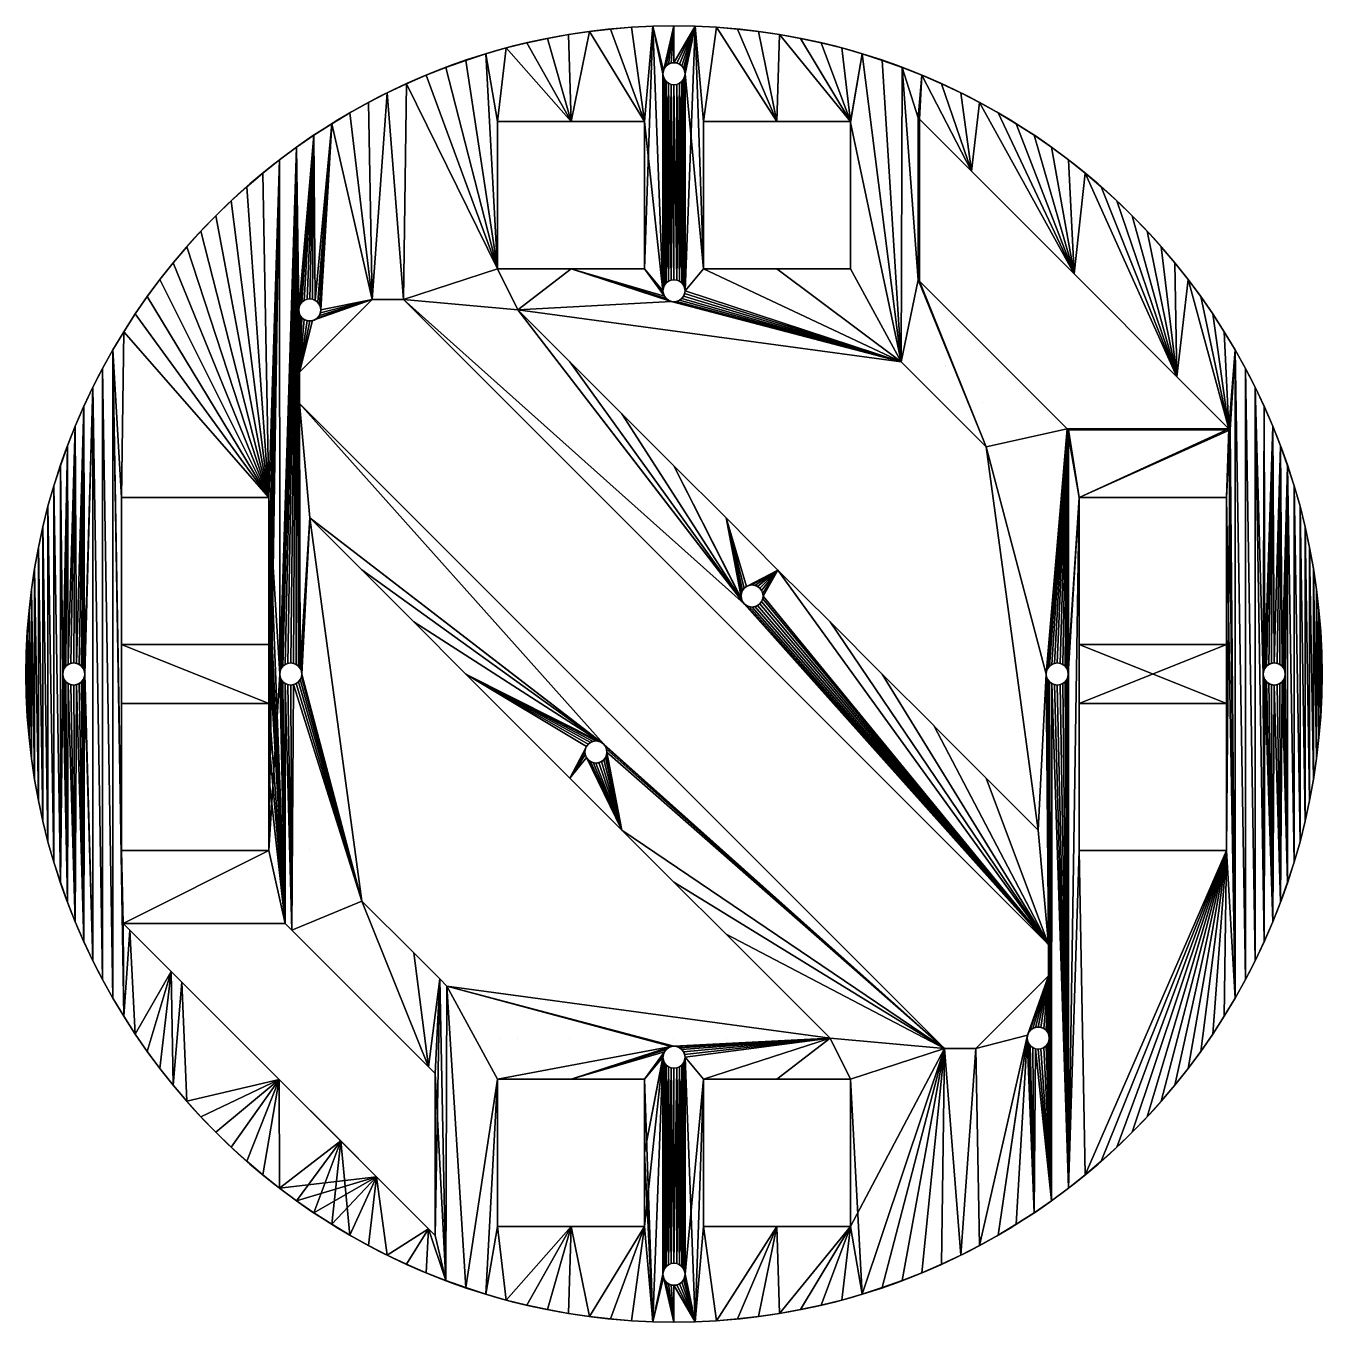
# Model space of a CAD drawing. Extents: x -88 to 88, y -88 to 88.
import ezdxf

# ---------------------------------------------------------------- set-up
doc = ezdxf.new("R2010")
doc.units = 0
doc.header["$MEASUREMENT"] = 0
doc.layers.get('0').update_dxf_attribs({"color": 13, "linetype": 'CONTINUOUS'})

# ---------------------------------------------------------------- blocks, each defined once
blk = doc.blocks.new('FUFO_S-1')
for p, q in [((70.91, 174.51), (70.91, 174.51, 2)), ((73.75, 175.02), (73.75, 175.02, 2)), ((76.6, 175.45), (76.6, 175.45, 2)), ((79.46, 175.78), (79.46, 175.78, 2)), ((82.34, 176.01), (82.34, 176.01, 2)), ((85.22, 176.15), (85.22, 176.15, 2)), ((88.1, 176.2), (88.1, 176.2, 2)), ((90.98, 176.15), (90.98, 176.15, 2)), ((93.86, 176.01), (93.86, 176.01, 2)), ((96.74, 175.78), (96.74, 175.78, 2)), ((99.6, 175.45), (99.6, 175.45, 2)), ((102.45, 175.02), (102.45, 175.02, 2)), ((105.29, 174.51), (105.29, 174.51, 2)), ((65.3, 173.2), (65.3, 173.2, 2)), ((68.09, 173.9), (68.09, 173.9, 2)), ((108.11, 173.9), (108.11, 173.9, 2)), ((110.9, 173.2), (110.9, 173.2, 2)), ((59.78, 171.52), (59.78, 171.52, 2)), ((62.53, 172.41), (62.53, 172.41, 2)), ((87.35, 171), (87.35, 171, 2)), ((87.71, 171.15), (87.71, 171.15, 2)), ((88.1, 171.2), (88.1, 171.2, 2)), ((88.49, 171.15), (88.49, 171.15, 2)), ((88.85, 171), (88.85, 171, 2)), ((113.67, 172.41), (113.67, 172.41, 2)), ((116.42, 171.52), (116.42, 171.52, 2)), ((54.39, 169.49), (54.39, 169.49, 2)), ((57.07, 170.55), (57.07, 170.55, 2)), ((86.6, 169.7), (86.6, 169.7, 2)), ((86.65, 170.09), (86.65, 170.09, 2)), ((86.65, 169.31), (86.65, 169.31, 2)), ((86.8, 170.45), (86.8, 170.45, 2)), ((87.04, 170.76), (87.04, 170.76, 2)), ((89.16, 170.76), (89.16, 170.76, 2)), ((89.4, 170.45), (89.4, 170.45, 2)), ((89.55, 170.09), (89.55, 170.09, 2)), ((89.55, 169.31), (89.55, 169.31, 2)), ((89.6, 169.7), (89.6, 169.7, 2)), ((119.13, 170.55), (119.13, 170.55, 2)), ((121.81, 169.49), (121.81, 169.49, 2)), ((51.74, 168.35), (51.74, 168.35, 2)), ((86.8, 168.95), (86.8, 168.95, 2)), ((87.04, 168.64), (87.04, 168.64, 2)), ((87.35, 168.4), (87.35, 168.4, 2)), ((87.71, 168.25), (87.71, 168.25, 2)), ((88.1, 168.2), (88.1, 168.2, 2)), ((88.49, 168.25), (88.49, 168.25, 2)), ((88.85, 168.4), (88.85, 168.4, 2)), ((89.16, 168.64), (89.16, 168.64, 2)), ((89.4, 168.95), (89.4, 168.95, 2)), ((124.46, 168.35), (124.46, 168.35, 2)), ((46.57, 165.8), (46.57, 165.8, 2)), ((49.13, 167.11), (49.13, 167.11, 2)), ((127.07, 167.11), (127.07, 167.11, 2)), ((129.63, 165.8), (129.63, 165.8, 2)), ((44.05, 164.4), (44.05, 164.4, 2)), ((132.15, 164.4), (132.15, 164.4, 2)), ((41.58, 162.91), (41.58, 162.91, 2)), ((64.1, 143.2, 2), (64.1, 163.2, 2)), ((64.1, 163.2, 2), (74.1, 163.2, 2)), ((64.1, 163.2), (74.1, 163.2)), ((64.1, 163.2), (64.1, 163.2, 2)), ((64.1, 143.2), (64.1, 163.2)), ((74.1, 163.2, 2), (84.1, 163.2, 2)), ((74.1, 163.2), (74.1, 163.2, 2)), ((74.1, 163.2), (84.1, 163.2)), ((84.1, 163.15, 2), (84.1, 163.2, 2)), ((84.1, 143.2), (84.1, 163.2)), ((84.1, 163.2), (84.1, 163.2, 2)), ((84.1, 143.2, 2), (84.1, 163.15, 2)), ((92.1, 163.2, 2), (102.1, 163.2, 2)), ((92.1, 163.13, 2), (92.1, 163.2, 2)), ((92.1, 163.2), (102.1, 163.2)), ((92.1, 143.2), (92.1, 163.2)), ((92.1, 163.2), (92.1, 163.2, 2)), ((92.1, 143.2, 2), (92.1, 163.13, 2)), ((102.1, 163.2, 2), (112.1, 163.2, 2)), ((102.1, 163.2), (112.1, 163.2)), ((102.1, 163.11, 2), (102.1, 163.2, 2)), ((102.1, 163.2), (102.1, 163.2, 2)), ((112.1, 163.2), (112.11, 163.08)), ((112.1, 163.2, 2), (112.11, 163.08, 2)), ((112.1, 163.2, 0.1), (112.1, 163.2, 2)), ((112.1, 163.2), (112.1, 163.2, 0.1)), ((112.11, 163.08, 2), (112.1, 143.2, 2)), ((112.11, 163.08), (112.1, 143.2)), ((112.11, 163.08), (112.11, 163.08, 2)), ((121.28, 163.69, 2), (121.28, 141.69, 2)), ((121.46, 163.51, 2), (121.28, 163.69, 2)), ((121.28, 163.69), (121.28, 141.69)), ((121.28, 163.69), (121.28, 163.69, 2)), ((121.46, 163.51), (121.28, 163.69)), ((121.28, 141.69, 2), (121.46, 163.51, 2)), ((121.46, 141.51, 2), (121.46, 163.51, 2)), ((128.53, 156.44, 2), (121.46, 163.51, 2)), ((121.46, 163.51, 2), (121.46, 163.51)), ((128.53, 156.44), (121.46, 163.51)), ((121.46, 141.51), (121.46, 163.51)), ((134.62, 162.91), (134.62, 162.91, 2)), ((39.15, 161.35), (39.15, 161.35, 2)), ((137.05, 161.35), (137.05, 161.35, 2)), ((36.78, 159.71), (36.78, 159.71, 2)), ((139.42, 159.71), (139.42, 159.71, 2)), ((34.47, 157.99), (34.47, 157.99, 2)), ((141.73, 157.99), (141.73, 157.99, 2)), ((32.21, 156.2), (32.21, 156.2, 2)), ((128.53, 156.44, 2), (142.49, 142.48, 2)), ((142.49, 142.48), (128.53, 156.44)), ((128.53, 156.44), (128.53, 156.44, 2)), ((143.99, 156.2), (143.99, 156.2, 2)), ((30.01, 154.34), (30.01, 154.34, 2)), ((146.19, 154.34), (146.19, 154.34, 2)), ((27.88, 152.4), (27.88, 152.4, 2)), ((148.32, 152.4), (148.32, 152.4, 2)), ((25.8, 150.4), (25.8, 150.4, 2)), ((150.4, 150.4), (150.4, 150.4, 2)), ((23.8, 148.32), (23.8, 148.32, 2)), ((152.4, 148.32), (152.4, 148.32, 2)), ((21.86, 146.19), (21.86, 146.19, 2)), ((154.34, 146.19), (154.34, 146.19, 2)), ((20, 143.99), (20, 143.99, 2)), ((64.1, 143.2, 2), (74.1, 143.2, 2)), ((64.1, 143.2), (64.1, 143.2, 2)), ((64.1, 143.2), (74.1, 143.2)), ((74.1, 143.2, 2), (84.1, 143.2, 2)), ((74.1, 143.2), (74.1, 143.2, 2)), ((74.1, 143.2), (84.1, 143.2)), ((84.1, 143.2), (84.1, 143.2, 2)), ((92.1, 143.2, 2), (102.1, 143.2, 2)), ((92.1, 143.2), (102.1, 143.2)), ((92.1, 143.2), (92.1, 143.2, 2)), ((102.1, 143.2, 2), (112.1, 143.2, 2)), ((102.1, 143.2), (112.1, 143.2)), ((102.1, 143.2), (102.1, 143.2, 2)), ((112.1, 143.2), (112.1, 143.2, 2)), ((156.2, 143.99), (156.2, 143.99, 2)), ((18.21, 141.73), (18.21, 141.73, 2)), ((87.04, 141.26), (87.04, 141.26, 2)), ((87.35, 141.5), (87.35, 141.5, 2)), ((87.71, 141.65), (87.71, 141.65, 2)), ((88.1, 141.7), (88.1, 141.7, 2)), ((88.49, 141.65), (88.49, 141.65, 2)), ((88.85, 141.5), (88.85, 141.5, 2)), ((89.16, 141.26), (89.16, 141.26, 2)), ((121.28, 141.69, 2), (121.46, 141.51, 2)), ((121.28, 141.69), (121.28, 141.69, 2)), ((121.28, 141.69), (121.46, 141.51)), ((121.46, 141.51, 2), (141.53, 121.44, 2)), ((121.46, 141.51), (141.53, 121.44)), ((121.46, 141.51, 2), (121.46, 141.51)), ((142.49, 142.48, 2), (156.46, 128.51, 2)), ((142.49, 142.48), (156.46, 128.51)), ((142.49, 142.48), (142.49, 142.48, 2)), ((157.99, 141.73), (157.99, 141.73, 2)), ((16.49, 139.42), (16.49, 139.42, 2)), ((86.6, 140.2), (86.6, 140.2, 2)), ((86.65, 140.59), (86.65, 140.59, 2)), ((86.65, 139.81), (86.65, 139.81, 2)), ((86.8, 140.95), (86.8, 140.95, 2)), ((86.8, 139.45), (86.8, 139.45, 2)), ((89.4, 140.95), (89.4, 140.95, 2)), ((89.4, 139.45), (89.4, 139.45, 2)), ((89.55, 140.59), (89.55, 140.59, 2)), ((89.55, 139.81), (89.55, 139.81, 2)), ((89.6, 140.2), (89.6, 140.2, 2)), ((159.71, 139.42), (159.71, 139.42, 2)), ((37.09, 137.59), (37.09, 137.59, 2)), ((37.15, 137.98), (37.15, 137.98, 2)), ((37.18, 129.11, 2), (47.08, 139, 2)), ((37.18, 129.11), (47.08, 139)), ((37.3, 138.34), (37.3, 138.34, 2)), ((37.53, 138.65), (37.53, 138.65, 2)), ((37.84, 138.89), (37.84, 138.89, 2)), ((38.21, 139.04), (38.21, 139.04, 2)), ((38.59, 139.09), (38.59, 139.09, 2)), ((38.98, 139.04), (38.98, 139.04, 2)), ((39.34, 138.89), (39.34, 138.89, 2)), ((39.66, 138.65), (39.66, 138.65, 2)), ((39.89, 138.34), (39.89, 138.34, 2)), ((40.04, 137.98), (40.04, 137.98, 2)), ((40.09, 137.59), (40.09, 137.59, 2)), ((47.08, 139, 2), (51.32, 139, 2)), ((47.08, 139), (51.32, 139)), ((47.08, 139), (47.08, 139, 2)), ((51.32, 139, 2), (139.02, 51.34, 2)), ((51.32, 139), (139.02, 51.34)), ((51.32, 139), (51.32, 139, 2)), ((73.96, 130.52, 2), (66.88, 137.59, 2)), ((118.96, 130.52, 2), (66.88, 137.59, 2)), ((73.96, 130.52), (66.88, 137.59)), ((66.88, 137.59), (66.88, 137.59, 2)), ((118.96, 130.52), (66.88, 137.59)), ((73.96, 137.59), (73.96, 137.59, 2)), ((81.03, 137.59), (81.03, 137.59, 2)), ((87.04, 139.14), (87.04, 139.14, 2)), ((87.35, 138.9), (87.35, 138.9, 2)), ((87.71, 138.75), (87.71, 138.75, 2)), ((88.1, 138.7), (88.1, 138.7, 2)), ((88.1, 137.59), (88.1, 137.59, 2)), ((88.49, 138.75), (88.49, 138.75, 2)), ((88.85, 138.9), (88.85, 138.9, 2)), ((89.16, 139.14), (89.16, 139.14, 2)), ((95.17, 137.59), (95.17, 137.59, 2)), ((102.23, 137.59), (102.23, 137.59, 2)), ((109.31, 137.59), (109.31, 137.59, 2)), ((14.85, 137.05), (14.85, 137.05, 2)), ((37.15, 137.2), (37.15, 137.2, 2)), ((37.3, 136.84), (37.3, 136.84, 2)), ((37.53, 136.53), (37.53, 136.53, 2)), ((37.84, 136.29), (37.84, 136.29, 2)), ((38.21, 136.14), (38.21, 136.14, 2)), ((38.59, 136.09), (38.59, 136.09, 2)), ((38.98, 136.14), (38.98, 136.14, 2)), ((39.34, 136.29), (39.34, 136.29, 2)), ((39.66, 136.53), (39.66, 136.53, 2)), ((39.89, 136.84), (39.89, 136.84, 2)), ((40.04, 137.2), (40.04, 137.2, 2)), ((161.35, 137.05), (161.35, 137.05, 2)), ((13.29, 134.62), (13.29, 134.62, 2)), ((162.91, 134.62), (162.91, 134.62, 2)), ((11.8, 132.15), (11.8, 132.15, 2)), ((81.03, 123.45), (73.96, 130.52)), ((73.96, 130.52), (73.96, 130.52, 2)), ((81.03, 123.45, 2), (73.96, 130.52, 2)), ((118.96, 130.52, 2), (130.53, 118.96, 2)), ((118.96, 130.52), (118.96, 130.52, 2)), ((118.96, 130.52), (130.53, 118.96)), ((164.4, 132.15), (164.4, 132.15, 2)), ((10.4, 129.63), (10.4, 129.63, 2)), ((37.18, 129.11, 2), (37.18, 124.86, 2)), ((37.18, 129.11), (37.18, 124.86)), ((37.18, 129.11), (37.18, 129.11, 2)), ((124.99, 129.98), (124.99, 129.98, 2)), ((165.8, 129.63), (165.8, 129.63, 2)), ((9.09, 127.07), (9.09, 127.07, 2)), ((156.46, 128.51, 2), (163.53, 121.44, 2)), ((156.46, 128.51), (163.53, 121.44)), ((156.46, 128.51), (156.46, 128.51, 2)), ((167.11, 127.07), (167.11, 127.07, 2)), ((7.85, 124.46), (7.85, 124.46, 2)), ((124.88, 37.19, 2), (37.18, 124.86, 2)), ((124.88, 37.19), (37.18, 124.86)), ((37.18, 124.86), (37.18, 124.86, 2)), ((81.03, 123.45), (81.03, 123.45, 2)), ((81.03, 123.45, 2), (88.1, 116.38, 2)), ((81.03, 123.45), (88.1, 116.38)), ((130, 124.98), (130, 124.98, 2)), ((168.35, 124.46), (168.35, 124.46, 2)), ((6.71, 121.81), (6.71, 121.81, 2)), ((169.49, 121.81), (169.49, 121.81, 2)), ((141.53, 121.44, 2), (163.53, 121.44, 2)), ((141.53, 121.44, 2), (141.53, 121.44)), ((141.53, 121.44), (141.71, 121.27)), ((141.53, 121.44), (163.53, 121.44)), ((163.71, 121.27), (141.71, 121.27)), ((141.71, 121.27), (141.71, 121.27, 2)), ((163.53, 121.44), (163.71, 121.27)), ((163.53, 121.44, 2), (163.53, 121.44)), ((163.71, 121.27), (163.71, 121.27, 2)), ((5.65, 119.13), (5.65, 119.13, 2)), ((130.53, 118.96, 2), (137.61, 66.89, 2)), ((130.53, 118.96), (137.61, 66.89)), ((130.53, 118.96), (130.53, 118.96, 2)), ((170.55, 119.13), (170.55, 119.13, 2)), ((4.68, 116.42), (4.68, 116.42, 2)), ((95.17, 109.31), (88.1, 116.38)), ((88.1, 116.38), (88.1, 116.38, 2)), ((95.17, 109.31, 2), (88.1, 116.38, 2)), ((171.52, 116.42), (171.52, 116.42, 2)), ((3.79, 113.67), (3.79, 113.67, 2)), ((172.41, 113.67), (172.41, 113.67, 2)), ((13, 102.1, 2), (13, 112.1, 2)), ((13, 102.1), (13, 112.1)), ((13, 112.1, 2), (13, 112.1)), ((13, 112.1, 2), (33, 112.1, 2)), ((13, 112.1), (33, 112.1)), ((33, 112.1, 2), (33, 102.1, 2)), ((33, 112.1), (33, 102.1)), ((33, 112.1, 2), (33, 112.1)), ((143.2, 112.1), (163.2, 112.1)), ((143.2, 112.1, 2), (163.2, 112.1, 2)), ((143.2, 112.1, 2), (143.2, 112.1)), ((143.2, 102.1, 2), (143.2, 112.1, 2)), ((143.2, 102.1), (143.2, 112.1)), ((163.2, 112.1), (163.2, 102.1)), ((163.2, 112.1, 2), (163.2, 102.1, 2)), ((163.2, 112.1, 2), (163.2, 112.1)), ((3, 110.9), (3, 110.9, 2)), ((45.67, 102.24), (38.59, 109.31)), ((45.67, 102.24, 2), (38.59, 109.31, 2)), ((38.59, 109.31), (38.59, 109.31, 2)), ((45.67, 57.24, 2), (38.59, 109.31, 2)), ((38.59, 109.31), (45.67, 57.24)), ((95.17, 109.31), (95.17, 109.31, 2)), ((95.17, 109.31, 2), (102.23, 102.23, 2)), ((95.17, 109.31), (102.23, 102.23)), ((173.2, 110.9), (173.2, 110.9, 2)), ((2.3, 108.11), (2.3, 108.11, 2)), ((173.9, 108.11), (173.9, 108.11, 2)), ((1.69, 105.29), (1.69, 105.29, 2)), ((174.51, 105.29), (174.51, 105.29, 2)), ((1.18, 102.45), (1.18, 102.45, 2)), ((45.67, 102.24), (45.67, 102.24, 2)), ((45.67, 102.24, 2), (52.74, 95.17, 2)), ((52.74, 95.17), (45.67, 102.24)), ((102.23, 102.23), (109.31, 95.18)), ((102.23, 102.23), (102.23, 102.23, 2)), ((102.23, 102.23, 2), (109.31, 95.18, 2)), ((175.02, 102.45), (175.02, 102.45, 2)), ((13, 102.1), (13, 102.1, 2)), ((13, 97.1, 2), (13, 102.1, 2)), ((13, 97.1), (13, 102.1)), ((33, 97.1, 2), (33, 102.1, 2)), ((33, 97.1), (33, 102.1)), ((33, 102.1, 2), (33, 102.1)), ((143.2, 102.1, 2), (143.2, 102.1)), ((143.2, 92.1, 2), (143.2, 102.1, 2)), ((143.2, 92.1), (143.2, 102.1)), ((163.2, 102.1, 2), (163.2, 102.1)), ((163.2, 102.1, 2), (163.2, 92.1, 2)), ((163.2, 102.1), (163.2, 92.1)), ((0.75, 99.6), (0.75, 99.6, 2)), ((97.21, 98.71), (97.21, 98.71, 2)), ((97.26, 99.09), (97.26, 99.09, 2)), ((97.41, 99.46), (97.41, 99.46, 2)), ((97.65, 99.77), (97.65, 99.77, 2)), ((97.96, 100), (97.96, 100, 2)), ((98.32, 100.15), (98.32, 100.15, 2)), ((98.71, 100.2), (98.71, 100.2, 2)), ((99.1, 100.15), (99.1, 100.15, 2)), ((99.46, 100), (99.46, 100, 2)), ((99.77, 99.77), (99.77, 99.77, 2)), ((100.01, 99.45), (100.01, 99.45, 2)), ((100.16, 99.09), (100.16, 99.09, 2)), ((100.21, 98.7), (100.21, 98.7, 2)), ((175.45, 99.6), (175.45, 99.6, 2)), ((13, 97.1, 2), (13, 92.1, 2)), ((13, 92.1), (13, 97.1)), ((13, 97.1), (13, 97.1, 2)), ((33, 97.1, 2), (33, 92.1, 2)), ((33, 97.1), (33, 97.1, 2)), ((33, 92.1), (33, 97.1)), ((38.59, 98.06, 2), (38.59, 98.06)), ((97.26, 98.32), (97.26, 98.32, 2)), ((97.41, 97.96), (97.41, 97.96, 2)), ((97.65, 97.64), (97.65, 97.64, 2)), ((97.96, 97.41), (97.96, 97.41, 2)), ((98.32, 97.26), (98.32, 97.26, 2)), ((98.71, 97.2), (98.71, 97.2, 2)), ((99.1, 97.26), (99.1, 97.26, 2)), ((99.46, 97.41), (99.46, 97.41, 2)), ((99.77, 97.64), (99.77, 97.64, 2)), ((100.01, 97.95), (100.01, 97.95, 2)), ((100.16, 98.32), (100.16, 98.32, 2)), ((0.42, 96.74), (0.42, 96.74, 2)), ((59.81, 88.1), (52.74, 95.17)), ((59.81, 88.1, 2), (52.74, 95.17, 2)), ((52.74, 95.17), (52.74, 95.17, 2)), ((109.31, 95.18), (109.31, 95.18, 2)), ((109.31, 95.18, 2), (116.39, 88.1, 2)), ((109.31, 95.18), (116.39, 88.1)), ((175.78, 96.74), (175.78, 96.74, 2)), ((0.19, 93.86), (0.19, 93.86, 2)), ((176.01, 93.86), (176.01, 93.86, 2)), ((13, 92.1, 2), (33, 92.1, 2)), ((13, 92.1, 2), (13, 92.1)), ((13, 92.1), (33, 92.1)), ((33, 92.1, 2), (33, 92.1)), ((143.2, 92.1, 2), (143.2, 92.1)), ((143.2, 92.1, 2), (163.2, 92.1, 2)), ((143.2, 92.1), (163.2, 92.1)), ((143.2, 84.1), (143.2, 92.1)), ((163.2, 92.1, 2), (163.2, 92.1)), ((163.2, 92.1), (163.2, 84.1)), ((0.05, 90.98), (0.05, 90.98, 2)), ((176.15, 90.98), (176.15, 90.98, 2)), ((5.05, 88.49), (5.05, 88.49, 2)), ((5.2, 88.85), (5.2, 88.85, 2)), ((5.44, 89.16), (5.44, 89.16, 2)), ((5.75, 89.4), (5.75, 89.4, 2)), ((6.11, 89.55), (6.11, 89.55, 2)), ((6.5, 89.6), (6.5, 89.6, 2)), ((6.89, 89.55), (6.89, 89.55, 2)), ((7.25, 89.4), (7.25, 89.4, 2)), ((7.56, 89.16), (7.56, 89.16, 2)), ((7.8, 88.85), (7.8, 88.85, 2)), ((7.95, 88.49), (7.95, 88.49, 2)), ((34.55, 88.49), (34.55, 88.49, 2)), ((34.7, 88.85), (34.7, 88.85, 2)), ((34.94, 89.16), (34.94, 89.16, 2)), ((35.25, 89.4), (35.25, 89.4, 2)), ((35.61, 89.55), (35.61, 89.55, 2)), ((36, 89.6), (36, 89.6, 2)), ((36.39, 89.55), (36.39, 89.55, 2)), ((36.75, 89.4), (36.75, 89.4, 2)), ((37.06, 89.16), (37.06, 89.16, 2)), ((37.3, 88.85), (37.3, 88.85, 2)), ((37.45, 88.49), (37.45, 88.49, 2)), ((123.41, 81.08, 2), (116.39, 88.1, 2)), ((116.39, 88.1), (123.41, 81.08)), ((116.39, 88.1), (116.39, 88.1, 2)), ((138.75, 88.49), (138.75, 88.49, 2)), ((138.9, 88.85), (138.9, 88.85, 2)), ((139.14, 89.16), (139.14, 89.16, 2)), ((139.45, 89.4), (139.45, 89.4, 2)), ((139.81, 89.55), (139.81, 89.55, 2)), ((140.2, 89.6), (140.2, 89.6, 2)), ((140.59, 89.55), (140.59, 89.55, 2)), ((140.95, 89.4), (140.95, 89.4, 2)), ((141.26, 89.16), (141.26, 89.16, 2)), ((141.5, 88.85), (141.5, 88.85, 2)), ((141.65, 88.49), (141.65, 88.49, 2)), ((168.25, 88.49), (168.25, 88.49, 2)), ((168.4, 88.85), (168.4, 88.85, 2)), ((168.64, 89.16), (168.64, 89.16, 2)), ((168.95, 89.4), (168.95, 89.4, 2)), ((169.31, 89.55), (169.31, 89.55, 2)), ((169.7, 89.6), (169.7, 89.6, 2)), ((170.09, 89.55), (170.09, 89.55, 2)), ((170.45, 89.4), (170.45, 89.4, 2)), ((170.76, 89.16), (170.76, 89.16, 2)), ((171, 88.85), (171, 88.85, 2)), ((171.15, 88.49), (171.15, 88.49, 2)), ((0, 88.1), (0, 88.1, 2)), ((5, 88.1), (5, 88.1, 2)), ((5.05, 87.71), (5.05, 87.71, 2)), ((5.2, 87.35), (5.2, 87.35, 2)), ((5.44, 87.04), (5.44, 87.04, 2)), ((5.75, 86.8), (5.75, 86.8, 2)), ((6.11, 86.65), (6.11, 86.65, 2)), ((6.5, 86.6), (6.5, 86.6, 2)), ((6.89, 86.65), (6.89, 86.65, 2)), ((7.25, 86.8), (7.25, 86.8, 2)), ((7.56, 87.04), (7.56, 87.04, 2)), ((7.8, 87.35), (7.8, 87.35, 2)), ((7.95, 87.71), (7.95, 87.71, 2)), ((8, 88.1), (8, 88.1, 2)), ((34.5, 88.1), (34.5, 88.1, 2)), ((34.55, 87.71), (34.55, 87.71, 2)), ((34.7, 87.35), (34.7, 87.35, 2)), ((34.94, 87.04), (34.94, 87.04, 2)), ((35.25, 86.8), (35.25, 86.8, 2)), ((35.61, 86.65), (35.61, 86.65, 2)), ((36, 86.6), (36, 86.6, 2)), ((36.39, 86.65), (36.39, 86.65, 2)), ((36.75, 86.8), (36.75, 86.8, 2)), ((37.06, 87.04), (37.06, 87.04, 2)), ((37.3, 87.35), (37.3, 87.35, 2)), ((37.45, 87.71), (37.45, 87.71, 2)), ((37.5, 88.1), (37.5, 88.1, 2)), ((38.59, 86.81, 2), (38.59, 86.81)), ((59.81, 88.1), (59.81, 88.1, 2)), ((59.81, 88.1, 2), (73.96, 73.96, 2)), ((59.81, 88.1), (73.96, 73.96)), ((138.7, 88.1), (138.7, 88.1, 2)), ((138.75, 87.71), (138.75, 87.71, 2)), ((138.9, 87.35), (138.9, 87.35, 2)), ((139.14, 87.04), (139.14, 87.04, 2)), ((139.45, 86.8), (139.45, 86.8, 2)), ((139.81, 86.65), (139.81, 86.65, 2)), ((140.2, 86.6), (140.2, 86.6, 2)), ((140.59, 86.65), (140.59, 86.65, 2)), ((140.95, 86.8), (140.95, 86.8, 2)), ((141.26, 87.04), (141.26, 87.04, 2)), ((141.5, 87.35), (141.5, 87.35, 2)), ((141.65, 87.71), (141.65, 87.71, 2)), ((141.7, 88.1), (141.7, 88.1, 2)), ((168.2, 88.1), (168.2, 88.1, 2)), ((168.25, 87.71), (168.25, 87.71, 2)), ((168.4, 87.35), (168.4, 87.35, 2)), ((168.64, 87.04), (168.64, 87.04, 2)), ((168.95, 86.8), (168.95, 86.8, 2)), ((169.31, 86.65), (169.31, 86.65, 2)), ((169.7, 86.6), (169.7, 86.6, 2)), ((170.09, 86.65), (170.09, 86.65, 2)), ((170.45, 86.8), (170.45, 86.8, 2)), ((170.76, 87.04), (170.76, 87.04, 2)), ((171, 87.35), (171, 87.35, 2)), ((171.15, 87.71), (171.15, 87.71, 2)), ((171.2, 88.1), (171.2, 88.1, 2)), ((176.2, 88.1), (176.2, 88.1, 2)), ((0.05, 85.22), (0.05, 85.22, 2)), ((176.15, 85.22), (176.15, 85.22, 2)), ((13, 79.1, 2), (13, 84.1, 2)), ((33, 84.1, 2), (13, 84.1, 2)), ((13, 79.1), (13, 84.1)), ((13, 84.1), (13, 84.1, 2)), ((33, 84.1), (13, 84.1)), ((33, 79.1, 2), (33, 84.1, 2)), ((33, 79.1), (33, 84.1)), ((33, 84.1, 2), (33, 84.1)), ((143.2, 84.1, 2), (143.2, 84.1)), ((143.2, 84.1), (163.2, 84.1)), ((143.2, 84.1, 2), (163.2, 84.1, 2)), ((143.2, 84.1, 2), (143.2, 74.1, 2)), ((143.2, 74.1), (143.2, 84.1)), ((163.2, 84.1, 2), (163.2, 84.1)), ((163.2, 84.1, 2), (163.2, 74.1, 2)), ((163.2, 84.1), (163.2, 74.1)), ((0.19, 82.34), (0.19, 82.34, 2)), ((123.41, 81.08), (123.41, 81.08, 2)), ((123.46, 81.03, 2), (123.41, 81.08, 2)), ((123.41, 81.08), (123.46, 81.03)), ((176.01, 82.34), (176.01, 82.34, 2)), ((0.42, 79.46), (0.42, 79.46, 2)), ((123.46, 81.03, 2), (130.53, 73.96, 2)), ((123.46, 81.03), (123.46, 81.03, 2)), ((123.46, 81.03), (130.53, 73.96)), ((175.78, 79.46), (175.78, 79.46, 2)), ((13, 74.1, 2), (13, 79.1, 2)), ((13, 74.1), (13, 79.1)), ((13, 79.1), (13, 79.1, 2)), ((33, 74.1, 2), (33, 79.1, 2)), ((33, 74.1), (33, 79.1)), ((33, 79.1), (33, 79.1, 2)), ((76.04, 77.88), (76.04, 77.88, 2)), ((76.19, 78.25), (76.19, 78.25, 2)), ((76.43, 78.56), (76.43, 78.56, 2)), ((76.74, 78.79), (76.74, 78.79, 2)), ((77.1, 78.94), (77.1, 78.94, 2)), ((77.49, 79), (77.49, 79, 2)), ((77.88, 78.94), (77.88, 78.94, 2)), ((78.24, 78.79), (78.24, 78.79, 2)), ((78.55, 78.56), (78.55, 78.56, 2)), ((78.79, 78.24), (78.79, 78.24, 2)), ((78.94, 77.88), (78.94, 77.88, 2)), ((0.75, 76.6), (0.75, 76.6, 2)), ((75.99, 77.5), (75.99, 77.5, 2)), ((76.04, 77.11), (76.04, 77.11, 2)), ((76.19, 76.75), (76.19, 76.75, 2)), ((76.43, 76.43), (76.43, 76.43, 2)), ((76.74, 76.2), (76.74, 76.2, 2)), ((77.1, 76.05), (77.1, 76.05, 2)), ((77.49, 76), (77.49, 76, 2)), ((77.88, 76.05), (77.88, 76.05, 2)), ((78.24, 76.2), (78.24, 76.2, 2)), ((78.55, 76.43), (78.55, 76.43, 2)), ((78.79, 76.74), (78.79, 76.74, 2)), ((78.94, 77.11), (78.94, 77.11, 2)), ((78.99, 77.49), (78.99, 77.49, 2)), ((175.45, 76.6), (175.45, 76.6, 2)), ((13, 64.1, 2), (13, 74.1, 2)), ((13, 74.1), (13, 74.1, 2)), ((13, 64.1), (13, 74.1)), ((33, 74.1, 2), (33, 64.1, 2)), ((33, 74.1), (33, 74.1, 2)), ((33, 74.1), (33, 64.1)), ((143.2, 64.1), (143.2, 74.1)), ((143.2, 74.1, 2), (143.2, 74.1)), ((143.2, 64.1, 2), (143.2, 74.1, 2)), ((163.2, 74.1, 2), (163.2, 64.1, 2)), ((163.2, 74.1, 2), (163.2, 74.1)), ((163.2, 74.1), (163.2, 64.1)), ((1.18, 73.75), (1.18, 73.75, 2)), ((73.96, 73.96), (73.96, 73.96, 2)), ((73.96, 73.96, 2), (81.03, 66.89, 2)), ((73.96, 73.96), (81.03, 66.89)), ((130.53, 73.96), (137.61, 66.89)), ((130.53, 73.96), (130.53, 73.96, 2)), ((130.53, 73.96, 2), (137.61, 66.89, 2)), ((175.02, 73.75), (175.02, 73.75, 2)), ((1.69, 70.91), (1.69, 70.91, 2)), ((174.51, 70.91), (174.51, 70.91, 2)), ((2.3, 68.09), (2.3, 68.09, 2)), ((173.9, 68.09), (173.9, 68.09, 2)), ((3, 65.3), (3, 65.3, 2)), ((88.1, 59.82), (81.03, 66.89)), ((88.1, 59.82, 2), (81.03, 66.89, 2)), ((81.03, 66.89), (81.03, 66.89, 2)), ((137.61, 66.89), (137.61, 66.89, 2)), ((173.2, 65.3), (173.2, 65.3, 2)), ((33, 64.1, 2), (13, 64.1, 2)), ((33, 64.1), (13, 64.1)), ((13, 64.1), (13, 64.1, 2)), ((33, 64.1), (33, 64.1, 2)), ((38.59, 64.31), (38.59, 64.31, 2)), ((163.2, 64.1), (143.2, 64.1)), ((143.2, 64.1, 2), (143.2, 64.1)), ((163.2, 64.1, 2), (143.2, 64.1, 2)), ((163.2, 64.1, 2), (163.2, 64.1)), ((3.79, 62.53), (3.79, 62.53, 2)), ((172.41, 62.53), (172.41, 62.53, 2)), ((4.68, 59.78), (4.68, 59.78, 2)), ((88.1, 59.82), (88.1, 59.82, 2)), ((88.1, 59.82, 2), (95.17, 52.75, 2)), ((95.17, 52.75), (88.1, 59.82)), ((171.52, 59.78), (171.52, 59.78, 2)), ((5.65, 57.07), (5.65, 57.07, 2)), ((45.67, 57.24, 2), (52.74, 50.18, 2)), ((45.67, 57.24), (45.67, 57.24, 2)), ((45.67, 57.24), (52.74, 50.18)), ((170.55, 57.07), (170.55, 57.07, 2)), ((6.71, 54.39), (6.71, 54.39, 2)), ((13.22, 54.2), (13, 54.42)), ((14.13, 53.29, 2), (13.22, 54.2, 2)), ((13.22, 54.2, 2), (35.22, 54.2, 2)), ((13.22, 54.2), (35.22, 54.2)), ((14.13, 53.29), (13.22, 54.2)), ((13.22, 54.2, 2), (13.22, 54.2)), ((19.74, 47.68, 2), (14.13, 53.29, 2)), ((19.74, 47.68), (14.13, 53.29)), ((14.13, 53.29, 2), (14.13, 53.29)), ((35.22, 54.2, 2), (36.13, 53.29, 2)), ((35.22, 54.2), (36.13, 53.29)), ((35.22, 54.2, 2), (35.22, 54.2)), ((36.13, 53.29, 2), (54.74, 34.69, 2)), ((36.13, 53.29, 2), (36.13, 53.29)), ((36.13, 53.29), (54.74, 34.69)), ((169.49, 54.39), (169.49, 54.39, 2)), ((7.85, 51.74), (7.85, 51.74, 2)), ((109.32, 38.61), (95.17, 52.75)), ((109.32, 38.61, 2), (95.17, 52.75, 2)), ((95.17, 52.75), (95.17, 52.75, 2)), ((139.02, 47.09, 2), (139.02, 51.34, 2)), ((139.02, 47.09), (139.02, 51.34)), ((139.02, 51.34), (139.02, 51.34, 2)), ((168.35, 51.74), (168.35, 51.74, 2)), ((52.74, 50.18, 2), (56.28, 46.64, 2)), ((52.74, 50.18), (52.74, 50.18, 2)), ((52.74, 50.18), (56.28, 46.64)), ((9.09, 49.13), (9.09, 49.13, 2)), ((21.2, 46.22, 2), (19.74, 47.68, 2)), ((21.2, 46.22), (19.74, 47.68)), ((19.74, 47.68, 2), (19.74, 47.68)), ((167.11, 49.13), (167.11, 49.13, 2)), ((10.4, 46.57), (10.4, 46.57, 2)), ((34.44, 32.99, 2), (21.2, 46.22, 2)), ((21.2, 46.22, 2), (21.2, 46.22)), ((34.44, 32.99), (21.2, 46.22)), ((56.28, 46.64, 2), (57.24, 45.68, 2)), ((56.28, 46.64), (56.28, 46.64, 2)), ((56.28, 46.64), (57.24, 45.68)), ((139.02, 47.09, 2), (129.12, 37.19, 2)), ((139.02, 47.09), (129.12, 37.19)), ((139.02, 47.09), (139.02, 47.09, 2)), ((165.8, 46.57), (165.8, 46.57, 2)), ((11.8, 44.05), (11.8, 44.05, 2)), ((109.32, 38.61, 2), (57.24, 45.68, 2)), ((57.24, 45.68), (57.24, 45.68, 2)), ((57.24, 45.68), (109.32, 38.61)), ((59.81, 43.11), (59.81, 43.11, 2)), ((164.4, 44.05), (164.4, 44.05, 2)), ((13.29, 41.58), (13.29, 41.58, 2)), ((162.91, 41.58), (162.91, 41.58, 2)), ((14.85, 39.15), (14.85, 39.15, 2)), ((136.16, 39), (136.16, 39, 2)), ((136.31, 39.36), (136.31, 39.36, 2)), ((136.54, 39.67), (136.54, 39.67, 2)), ((136.86, 39.91), (136.86, 39.91, 2)), ((137.22, 40.06), (137.22, 40.06, 2)), ((137.61, 40.11), (137.61, 40.11, 2)), ((137.99, 40.06), (137.99, 40.06, 2)), ((138.36, 39.91), (138.36, 39.91, 2)), ((138.67, 39.67), (138.67, 39.67, 2)), ((138.9, 39.36), (138.9, 39.36, 2)), ((139.05, 39), (139.05, 39, 2)), ((161.35, 39.15), (161.35, 39.15, 2)), ((64.32, 38.61, 2), (64.32, 38.61)), ((66.88, 38.61), (66.88, 38.61, 2)), ((73.96, 38.61), (73.96, 38.61, 2)), ((81.03, 38.61), (81.03, 38.61, 2)), ((87.04, 37.06), (87.04, 37.06, 2)), ((87.35, 37.3), (87.35, 37.3, 2)), ((87.71, 37.45), (87.71, 37.45, 2)), ((88.1, 38.61), (88.1, 38.61, 2)), ((88.1, 37.5), (88.1, 37.5, 2)), ((88.49, 37.45), (88.49, 37.45, 2)), ((88.85, 37.3), (88.85, 37.3, 2)), ((89.16, 37.06), (89.16, 37.06, 2)), ((95.17, 38.61), (95.17, 38.61, 2)), ((109.32, 38.61, 2), (109.32, 38.61)), ((129.12, 37.19, 2), (124.88, 37.19, 2)), ((129.12, 37.19), (124.88, 37.19)), ((124.88, 37.19), (124.88, 37.19, 2)), ((129.12, 37.19), (129.12, 37.19, 2)), ((136.11, 38.61), (136.11, 38.61, 2)), ((136.16, 38.22), (136.16, 38.22, 2)), ((136.31, 37.86), (136.31, 37.86, 2)), ((136.54, 37.55), (136.54, 37.55, 2)), ((136.86, 37.31), (136.86, 37.31, 2)), ((137.22, 37.16), (137.22, 37.16, 2)), ((137.61, 37.11), (137.61, 37.11, 2)), ((137.99, 37.16), (137.99, 37.16, 2)), ((138.36, 37.31), (138.36, 37.31, 2)), ((138.67, 37.55), (138.67, 37.55, 2)), ((138.9, 37.86), (138.9, 37.86, 2)), ((139.05, 38.22), (139.05, 38.22, 2)), ((139.11, 38.61), (139.11, 38.61, 2)), ((16.49, 36.78), (16.49, 36.78, 2)), ((86.6, 36), (86.6, 36, 2)), ((86.65, 36.39), (86.65, 36.39, 2)), ((86.65, 35.61), (86.65, 35.61, 2)), ((86.8, 36.75), (86.8, 36.75, 2)), ((86.8, 35.25), (86.8, 35.25, 2)), ((89.4, 36.75), (89.4, 36.75, 2)), ((89.4, 35.25), (89.4, 35.25, 2)), ((89.55, 36.39), (89.55, 36.39, 2)), ((89.55, 35.61), (89.55, 35.61, 2)), ((89.6, 36), (89.6, 36, 2)), ((159.71, 36.78), (159.71, 36.78, 2)), ((18.21, 34.47), (18.21, 34.47, 2)), ((54.74, 34.69, 2), (55.65, 33.78, 2)), ((54.74, 34.69, 2), (54.74, 34.69)), ((54.74, 34.69), (55.65, 33.78)), ((55.65, 11.78, 2), (55.65, 33.78, 2)), ((55.65, 11.78), (55.65, 33.78)), ((55.65, 33.78, 2), (55.65, 33.78)), ((87.04, 34.94), (87.04, 34.94, 2)), ((87.35, 34.7), (87.35, 34.7, 2)), ((87.71, 34.55), (87.71, 34.55, 2)), ((88.1, 34.5), (88.1, 34.5, 2)), ((88.49, 34.55), (88.49, 34.55, 2)), ((88.85, 34.7), (88.85, 34.7, 2)), ((89.16, 34.94), (89.16, 34.94, 2)), ((157.99, 34.47), (157.99, 34.47, 2)), ((20, 32.21), (20, 32.21, 2)), ((34.44, 32.99, 2), (47.67, 19.76, 2)), ((42.79, 24.64), (34.44, 32.99)), ((34.44, 32.99, 2), (34.44, 32.99)), ((64.1, 13), (64.1, 33)), ((64.1, 33), (64.1, 33, 2)), ((64.1, 13, 2), (64.1, 33, 2)), ((64.1, 33), (74.1, 33)), ((64.1, 33, 2), (74.1, 33, 2)), ((74.1, 33), (74.1, 33, 2)), ((84.1, 33, 2), (74.1, 33, 2)), ((84.1, 33), (74.1, 33)), ((84.1, 33, 2), (84.1, 23, 2)), ((84.1, 33), (84.1, 33, 2)), ((84.1, 33), (84.1, 23)), ((92.1, 33), (92.1, 33, 2)), ((92.1, 33, 2), (92.1, 13, 2)), ((92.1, 33), (92.1, 13)), ((92.1, 33, 2), (102.1, 33, 2)), ((92.1, 33), (102.1, 33)), ((102.1, 33, 2), (112.1, 33, 2)), ((102.1, 33), (102.1, 33, 2)), ((102.1, 33), (112.1, 33)), ((112.1, 33), (112.1, 13)), ((112.1, 33, 2), (112.1, 13, 2)), ((112.1, 33), (112.1, 33, 2)), ((156.2, 32.21), (156.2, 32.21, 2)), ((21.86, 30.01), (21.86, 30.01, 2)), ((154.34, 30.01), (154.34, 30.01, 2)), ((23.8, 27.88), (23.8, 27.88, 2)), ((152.4, 27.88), (152.4, 27.88, 2)), ((25.8, 25.8), (25.8, 25.8, 2)), ((150.4, 25.8), (150.4, 25.8, 2)), ((27.88, 23.8), (27.88, 23.8, 2)), ((47.67, 19.76), (42.79, 24.64)), ((84.1, 23, 2), (84.1, 23)), ((84.1, 23, 2), (84.1, 13, 2)), ((84.1, 23), (84.1, 13)), ((148.32, 23.8), (148.32, 23.8, 2)), ((30.01, 21.86), (30.01, 21.86, 2)), ((146.19, 21.86), (146.19, 21.86, 2)), ((32.21, 20), (32.21, 20, 2)), ((47.67, 19.76, 2), (54.74, 12.69, 2)), ((54.74, 12.69), (47.67, 19.76)), ((47.67, 19.76, 2), (47.67, 19.76)), ((143.99, 20), (143.99, 20, 2)), ((34.47, 18.21), (34.47, 18.21, 2)), ((141.73, 18.21), (141.73, 18.21, 2)), ((36.78, 16.49), (36.78, 16.49, 2)), ((139.42, 16.49), (139.42, 16.49, 2)), ((39.15, 14.85), (39.15, 14.85, 2)), ((137.05, 14.85), (137.05, 14.85, 2)), ((41.58, 13.29), (41.58, 13.29, 2)), ((54.74, 12.69, 2), (55.65, 11.78, 2)), ((54.74, 12.69, 2), (54.74, 12.69)), ((55.65, 11.78), (54.74, 12.69)), ((64.1, 13), (64.1, 13, 2)), ((74.1, 13, 2), (64.1, 13, 2)), ((74.1, 13), (64.1, 13)), ((74.1, 13), (74.1, 13, 2)), ((84.1, 13, 2), (74.1, 13, 2)), ((84.1, 13), (74.1, 13)), ((84.1, 13), (84.1, 13, 2)), ((92.1, 13), (92.1, 13, 2)), ((92.1, 13, 2), (102.1, 13, 2)), ((92.1, 13), (102.1, 13)), ((112.1, 13), (102.1, 13)), ((102.1, 13), (102.1, 13, 2)), ((112.1, 13, 2), (102.1, 13, 2)), ((112.1, 13), (112.1, 13, 2)), ((134.62, 13.29), (134.62, 13.29, 2)), ((44.05, 11.8), (44.05, 11.8, 2)), ((55.65, 11.78, 2), (55.65, 11.78)), ((132.15, 11.8), (132.15, 11.8, 2)), ((46.57, 10.4), (46.57, 10.4, 2)), ((49.13, 9.09), (49.13, 9.09, 2)), ((127.07, 9.09), (127.07, 9.09, 2)), ((129.63, 10.4), (129.63, 10.4, 2)), ((51.74, 7.85), (51.74, 7.85, 2)), ((86.8, 7.25), (86.8, 7.25, 2)), ((87.04, 7.56), (87.04, 7.56, 2)), ((87.35, 7.8), (87.35, 7.8, 2)), ((87.71, 7.95), (87.71, 7.95, 2)), ((88.1, 8), (88.1, 8, 2)), ((88.49, 7.95), (88.49, 7.95, 2)), ((88.85, 7.8), (88.85, 7.8, 2)), ((89.16, 7.56), (89.16, 7.56, 2)), ((89.4, 7.25), (89.4, 7.25, 2)), ((124.46, 7.85), (124.46, 7.85, 2)), ((54.39, 6.71), (54.39, 6.71, 2)), ((57.07, 5.65), (57.07, 5.65, 2)), ((86.6, 6.5), (86.6, 6.5, 2)), ((86.65, 6.89), (86.65, 6.89, 2)), ((86.65, 6.11), (86.65, 6.11, 2)), ((86.8, 5.75), (86.8, 5.75, 2)), ((87.04, 5.44), (87.04, 5.44, 2)), ((89.16, 5.44), (89.16, 5.44, 2)), ((89.4, 5.75), (89.4, 5.75, 2)), ((89.55, 6.89), (89.55, 6.89, 2)), ((89.55, 6.11), (89.55, 6.11, 2)), ((89.6, 6.5), (89.6, 6.5, 2)), ((119.13, 5.65), (119.13, 5.65, 2)), ((121.81, 6.71), (121.81, 6.71, 2)), ((59.78, 4.68), (59.78, 4.68, 2)), ((62.53, 3.79), (62.53, 3.79, 2)), ((87.35, 5.2), (87.35, 5.2, 2)), ((87.71, 5.05), (87.71, 5.05, 2)), ((88.1, 5), (88.1, 5, 2)), ((88.49, 5.05), (88.49, 5.05, 2)), ((88.85, 5.2), (88.85, 5.2, 2)), ((113.67, 3.79), (113.67, 3.79, 2)), ((116.42, 4.68), (116.42, 4.68, 2)), ((65.3, 3), (65.3, 3, 2)), ((68.09, 2.3), (68.09, 2.3, 2)), ((108.11, 2.3), (108.11, 2.3, 2)), ((110.9, 3), (110.9, 3, 2)), ((70.91, 1.69), (70.91, 1.69, 2)), ((73.75, 1.18), (73.75, 1.18, 2)), ((76.6, 0.75), (76.6, 0.75, 2)), ((79.46, 0.42), (79.46, 0.42, 2)), ((82.34, 0.19), (82.34, 0.19, 2)), ((85.22, 0.05), (85.22, 0.05, 2)), ((88.1, 0), (88.1, 0, 2)), ((90.98, 0.05), (90.98, 0.05, 2)), ((93.86, 0.19), (93.86, 0.19, 2)), ((96.74, 0.42), (96.74, 0.42, 2)), ((99.6, 0.75), (99.6, 0.75, 2)), ((102.45, 1.18), (102.45, 1.18, 2)), ((105.29, 1.69), (105.29, 1.69, 2))]:
    blk.add_line(p, q)
at = {"extrusion": (0, 0, -1)}
for centre, radius in [((-88.1, 88.1), 88.1), ((-88.1, 88.1, -2), 88.1), ((-88.1, 169.7), 1.5), ((-88.1, 169.7, -2), 1.5), ((-38.59, 137.59, -2), 1.5), ((-38.59, 137.59), 1.5), ((-98.71, 98.7, -2), 1.5), ((-98.71, 98.7), 1.5), ((-6.5, 88.1, -2), 1.5), ((-6.5, 88.1), 1.5), ((-169.7, 88.1), 1.5), ((-169.7, 88.1, -2), 1.5), ((-77.49, 77.5, -2), 1.5), ((-77.49, 77.5), 1.5), ((-137.61, 38.61), 1.5), ((-137.61, 38.61, -2), 1.5), ((-88.1, 6.5, -2), 1.5), ((-88.1, 6.5), 1.5)]:
    blk.add_circle(centre, radius, dxfattribs=at)
for centre in [(88.1, 140.2, 2), (88.1, 140.2), (36, 88.1, 2), (36, 88.1), (140.2, 88.1, 2), (140.2, 88.1), (88.1, 36, 2), (88.1, 36)]:
    blk.add_circle(centre, 1.5)
mesh = blk.add_polyface()
corners = [(85.22, 176.15, 2), (86.65, 170.09, 2), (88.1, 176.2, 2), (86.6, 169.7, 2), (86.6, 140.2, 2), (86.8, 170.45, 2), (87.04, 170.76, 2), (87.35, 171, 2), (87.71, 171.15, 2), (88.1, 171.2, 2), (86.65, 140.59, 2), (86.65, 169.31, 2), (86.8, 140.95, 2), (86.8, 168.95, 2), (87.04, 141.26, 2), (87.04, 168.64, 2), (87.35, 141.5, 2), (87.35, 168.4, 2), (87.71, 141.65, 2), (87.71, 168.25, 2), (88.1, 141.7, 2), (88.1, 168.2, 2), (88.49, 141.65, 2), (84.1, 163.15, 2), (84.1, 163.2, 2), (41.58, 162.91, 2), (47.08, 139, 2), (44.05, 164.4, 2), (46.57, 165.8, 2), (49.13, 167.11, 2), (51.32, 139, 2), (51.74, 168.35, 2), (64.1, 143.2, 2), (54.39, 169.49, 2), (57.07, 170.55, 2), (59.78, 171.52, 2), (62.53, 172.41, 2), (64.1, 163.2, 2), (65.3, 173.2, 2), (74.1, 163.2, 2), (68.09, 173.9, 2), (70.91, 174.51, 2), (73.75, 175.02, 2), (76.6, 175.45, 2), (79.46, 175.78, 2), (82.34, 176.01, 2), (39.15, 161.35, 2), (39.34, 138.89, 2)]
mesh.append_faces([[corners[k] for k in face] for face in [(0, 1, 2), (1, 0, 3), (3, 10, 11), (11, 12, 13), (13, 14, 15), (15, 16, 17), (17, 18, 19), (19, 20, 21), (23, 4, 24), (25, 26, 27), (27, 26, 28), (28, 26, 29), (29, 30, 31), (31, 32, 33), (33, 32, 34), (34, 32, 35), (35, 32, 36), (36, 37, 38), (37, 36, 32), (38, 39, 40), (40, 39, 41), (41, 39, 42), (42, 39, 43), (43, 24, 44), (44, 24, 45), (45, 24, 0), (46, 47, 25)]], dxfattribs={"vtx0": -1, "vtx1": -1})
mesh.append_faces([[corners[k] for k in face] for face in [(3, 0, 4), (24, 4, 0)]], dxfattribs={"vtx0": -1, "vtx1": -1, "vtx2": -1})
mesh.append_faces([[corners[k] for k in face] for face in [(2, 1, 5), (2, 5, 6), (2, 6, 7), (2, 7, 8), (2, 8, 9), (15, 14, 16), (17, 16, 18), (19, 18, 20), (21, 20, 22), (38, 37, 39), (43, 39, 24)]], dxfattribs={"vtx0": -1, "vtx2": -1})
mesh = blk.add_polyface()
corners = [(85.22, 176.15), (86.65, 170.09), (86.6, 169.7), (88.1, 176.2), (86.8, 170.45), (87.04, 170.76), (87.35, 171), (87.71, 171.15), (88.1, 171.2), (86.65, 169.31), (86.6, 140.2), (86.65, 140.59), (86.8, 168.95), (86.8, 140.95), (87.04, 168.64), (87.04, 141.26), (87.35, 168.4), (87.35, 141.5), (87.71, 168.25), (87.71, 141.65), (88.1, 141.7), (88.1, 168.2), (47.08, 139), (41.58, 162.91), (44.05, 164.4), (46.57, 165.8), (49.13, 167.11), (51.32, 139), (51.74, 168.35), (64.1, 143.2), (54.39, 169.49), (57.07, 170.55), (59.78, 171.52), (62.53, 172.41), (64.1, 163.2), (84.1, 143.2), (39.34, 138.89), (39.15, 161.35), (65.3, 173.2), (74.1, 163.2), (68.09, 173.9), (70.91, 174.51), (73.75, 175.02), (76.6, 175.45), (84.1, 163.2), (79.46, 175.78), (82.34, 176.01)]
mesh.append_faces([[corners[k] for k in face] for face in [(1, 3, 4), (4, 3, 5), (5, 3, 6), (6, 3, 7), (7, 3, 8), (9, 10, 2), (13, 14, 15), (15, 16, 17), (17, 18, 19), (19, 18, 20), (29, 33, 34), (38, 34, 33), (34, 38, 39), (39, 43, 44), (44, 0, 35)]], dxfattribs={"vtx0": -1, "vtx1": -1})
mesh.append_faces([[corners[k] for k in face] for face in [(10, 35, 0), (10, 0, 2)]], dxfattribs={"vtx0": -1, "vtx1": -1, "vtx2": -1})
mesh.append_faces([[corners[k] for k in face] for face in [(0, 1, 2), (1, 0, 3), (11, 9, 12), (13, 12, 14), (15, 14, 16), (17, 16, 18), (20, 18, 21), (22, 23, 24), (22, 24, 25), (22, 25, 26), (27, 26, 28), (29, 28, 30), (29, 30, 31), (29, 31, 32), (29, 32, 33), (36, 37, 23), (39, 38, 40), (39, 40, 41), (39, 41, 42), (39, 42, 43), (44, 43, 45), (44, 45, 46), (44, 46, 0)]], dxfattribs={"vtx0": -1, "vtx2": -1})
mesh = blk.add_polyface()
corners = [(88.1, 176.2, 2), (88.1, 171.2, 2), (90.98, 176.15, 2), (88.49, 171.15, 2), (88.85, 171, 2), (89.16, 170.76, 2), (89.4, 170.45, 2), (89.55, 170.09, 2), (89.6, 169.7, 2), (88.1, 168.2, 2), (88.49, 141.65, 2), (88.49, 168.25, 2), (88.85, 141.5, 2), (88.85, 168.4, 2), (89.16, 141.26, 2), (89.16, 168.64, 2), (89.4, 140.95, 2), (89.4, 168.95, 2), (89.55, 140.59, 2), (89.55, 169.31, 2), (89.6, 140.2, 2), (87.71, 138.75, 2), (66.88, 137.59, 2), (118.96, 130.52, 2), (88.1, 138.7, 2), (88.49, 138.75, 2), (88.85, 138.9, 2), (89.16, 139.14, 2), (89.4, 139.45, 2), (89.55, 139.81, 2), (92.1, 143.2, 2), (102.1, 143.2, 2), (92.1, 163.2, 2), (93.86, 176.01, 2), (92.1, 163.13, 2), (102.1, 163.2, 2), (96.74, 175.78, 2), (99.6, 175.45, 2), (102.45, 175.02, 2), (112.1, 163.2, 2), (105.29, 174.51, 2), (108.11, 173.9, 2)]
mesh.append_faces([[corners[k] for k in face] for face in [(32, 30, 34)]], dxfattribs={"vtx0": -1})
mesh.append_faces([[corners[k] for k in face] for face in [(0, 1, 2), (9, 10, 11), (11, 12, 13), (13, 14, 15), (15, 16, 17), (17, 18, 19), (19, 20, 8), (21, 23, 24), (24, 23, 25), (25, 23, 26), (26, 23, 27), (27, 23, 28), (28, 23, 29), (29, 23, 20), (30, 23, 31), (2, 32, 33), (33, 35, 36), (36, 35, 37), (37, 35, 38), (38, 39, 40), (40, 39, 41)]], dxfattribs={"vtx0": -1, "vtx1": -1})
mesh.append_faces([[corners[k] for k in face] for face in [(20, 23, 30), (20, 30, 8), (8, 30, 2), (32, 2, 30)]], dxfattribs={"vtx0": -1, "vtx1": -1, "vtx2": -1})
mesh.append_faces([[corners[k] for k in face] for face in [(2, 1, 3), (2, 3, 4), (2, 4, 5), (2, 5, 6), (2, 6, 7), (2, 7, 8), (11, 10, 12), (13, 12, 14), (15, 14, 16), (17, 16, 18), (19, 18, 20), (21, 22, 23), (33, 32, 35), (38, 35, 39)]], dxfattribs={"vtx0": -1, "vtx2": -1})
mesh = blk.add_polyface()
corners = [(88.1, 171.2), (88.1, 176.2), (90.98, 176.15), (88.49, 171.15), (88.85, 171), (89.16, 170.76), (89.4, 170.45), (89.55, 170.09), (89.6, 169.7), (89.6, 140.2), (88.1, 141.7), (88.1, 168.2), (88.49, 141.65), (88.49, 168.25), (88.85, 168.4), (88.85, 141.5), (89.16, 168.64), (89.16, 141.26), (89.4, 168.95), (89.4, 140.95), (89.55, 169.31), (89.55, 140.59), (93.86, 176.01), (92.1, 163.2), (102.1, 163.2), (96.74, 175.78), (99.6, 175.45), (102.45, 175.02), (112.1, 163.2), (105.29, 174.51), (108.11, 173.9), (66.88, 137.59), (87.71, 138.75), (118.96, 130.52), (88.1, 138.7), (88.49, 138.75), (88.85, 138.9), (89.16, 139.14), (89.4, 139.45), (89.55, 139.81), (92.1, 143.2), (102.1, 143.2)]
mesh.append_faces([[corners[k] for k in face] for face in [(0, 2, 3), (3, 2, 4), (4, 2, 5), (5, 2, 6), (6, 2, 7), (7, 2, 8), (10, 11, 12), (12, 14, 15), (15, 16, 17), (17, 18, 19), (19, 20, 21), (21, 8, 9), (22, 23, 2), (23, 22, 24), (24, 27, 28), (31, 32, 33), (40, 2, 23)]], dxfattribs={"vtx0": -1, "vtx1": -1})
mesh.append_faces([[corners[k] for k in face] for face in [(8, 2, 9), (33, 9, 40), (40, 9, 2)]], dxfattribs={"vtx0": -1, "vtx1": -1, "vtx2": -1})
mesh.append_faces([[corners[k] for k in face] for face in [(0, 1, 2), (12, 11, 13), (12, 13, 14), (15, 14, 16), (17, 16, 18), (19, 18, 20), (21, 20, 8), (24, 22, 25), (24, 25, 26), (24, 26, 27), (28, 27, 29), (28, 29, 30), (33, 32, 34), (33, 34, 35), (33, 35, 36), (33, 36, 37), (33, 37, 38), (33, 38, 39), (33, 39, 9), (33, 40, 41)]], dxfattribs={"vtx0": -1, "vtx2": -1})
mesh = blk.add_polyface()
corners = [(68.09, 173.9, 2), (70.91, 174.51), (68.09, 173.9), (70.91, 174.51, 2)]
mesh.append_faces([[corners[k] for k in face] for face in [(0, 1, 2), (1, 0, 3)]], dxfattribs={"vtx0": -1})
mesh = blk.add_polyface()
corners = [(70.91, 174.51, 2), (73.75, 175.02), (70.91, 174.51), (73.75, 175.02, 2)]
mesh.append_faces([[corners[k] for k in face] for face in [(0, 1, 2), (1, 0, 3)]], dxfattribs={"vtx0": -1})
mesh = blk.add_polyface()
corners = [(73.75, 175.02, 2), (76.6, 175.45), (73.75, 175.02), (76.6, 175.45, 2)]
mesh.append_faces([[corners[k] for k in face] for face in [(0, 1, 2), (1, 0, 3)]], dxfattribs={"vtx0": -1})
mesh = blk.add_polyface()
corners = [(76.6, 175.45, 2), (79.46, 175.78), (76.6, 175.45), (79.46, 175.78, 2)]
mesh.append_faces([[corners[k] for k in face] for face in [(0, 1, 2), (1, 0, 3)]], dxfattribs={"vtx0": -1})
mesh = blk.add_polyface()
corners = [(79.46, 175.78, 2), (82.34, 176.01), (79.46, 175.78), (82.34, 176.01, 2)]
mesh.append_faces([[corners[k] for k in face] for face in [(0, 1, 2), (1, 0, 3)]], dxfattribs={"vtx0": -1})
mesh = blk.add_polyface()
corners = [(82.34, 176.01, 2), (85.22, 176.15), (82.34, 176.01), (85.22, 176.15, 2)]
mesh.append_faces([[corners[k] for k in face] for face in [(0, 1, 2), (1, 0, 3)]], dxfattribs={"vtx0": -1})
mesh = blk.add_polyface()
corners = [(85.22, 176.15, 2), (88.1, 176.2), (85.22, 176.15), (88.1, 176.2, 2)]
mesh.append_faces([[corners[k] for k in face] for face in [(0, 1, 2), (1, 0, 3)]], dxfattribs={"vtx0": -1})
mesh = blk.add_polyface()
corners = [(88.1, 176.2, 2), (90.98, 176.15), (88.1, 176.2), (90.98, 176.15, 2)]
mesh.append_faces([[corners[k] for k in face] for face in [(0, 1, 2), (1, 0, 3)]], dxfattribs={"vtx0": -1})
mesh = blk.add_polyface()
corners = [(90.98, 176.15, 2), (93.86, 176.01), (90.98, 176.15), (93.86, 176.01, 2)]
mesh.append_faces([[corners[k] for k in face] for face in [(0, 1, 2), (1, 0, 3)]], dxfattribs={"vtx0": -1})
mesh = blk.add_polyface()
corners = [(93.86, 176.01, 2), (96.74, 175.78), (93.86, 176.01), (96.74, 175.78, 2)]
mesh.append_faces([[corners[k] for k in face] for face in [(0, 1, 2), (1, 0, 3)]], dxfattribs={"vtx0": -1})
mesh = blk.add_polyface()
corners = [(96.74, 175.78, 2), (99.6, 175.45), (96.74, 175.78), (99.6, 175.45, 2)]
mesh.append_faces([[corners[k] for k in face] for face in [(0, 1, 2), (1, 0, 3)]], dxfattribs={"vtx0": -1})
mesh = blk.add_polyface()
corners = [(99.6, 175.45, 2), (102.45, 175.02), (99.6, 175.45), (102.45, 175.02, 2)]
mesh.append_faces([[corners[k] for k in face] for face in [(0, 1, 2), (1, 0, 3)]], dxfattribs={"vtx0": -1})
mesh = blk.add_polyface()
corners = [(102.45, 175.02, 2), (105.29, 174.51), (102.45, 175.02), (105.29, 174.51, 2)]
mesh.append_faces([[corners[k] for k in face] for face in [(0, 1, 2), (1, 0, 3)]], dxfattribs={"vtx0": -1})
mesh = blk.add_polyface()
corners = [(105.29, 174.51, 2), (108.11, 173.9), (105.29, 174.51), (108.11, 173.9, 2)]
mesh.append_faces([[corners[k] for k in face] for face in [(0, 1, 2), (1, 0, 3)]], dxfattribs={"vtx0": -1})
mesh = blk.add_polyface()
corners = [(62.53, 172.41, 2), (65.3, 173.2), (62.53, 172.41), (65.3, 173.2, 2)]
mesh.append_faces([[corners[k] for k in face] for face in [(0, 1, 2), (1, 0, 3)]], dxfattribs={"vtx0": -1})
mesh = blk.add_polyface()
corners = [(65.3, 173.2, 2), (68.09, 173.9), (65.3, 173.2), (68.09, 173.9, 2)]
mesh.append_faces([[corners[k] for k in face] for face in [(0, 1, 2), (1, 0, 3)]], dxfattribs={"vtx0": -1})
mesh = blk.add_polyface()
corners = [(102.1, 143.2, 2), (118.96, 130.52, 2), (112.1, 143.2, 2), (112.11, 163.08, 2), (113.67, 172.41, 2), (116.42, 171.52, 2), (119.13, 170.55, 2), (121.28, 141.69, 2), (130.53, 118.96, 2), (121.46, 141.51, 2), (141.53, 121.44, 2), (143.2, 112.1, 2), (163.53, 121.44, 2), (121.46, 163.51, 2), (108.11, 173.9, 2), (112.1, 163.2, 2), (110.9, 173.2, 2), (121.28, 163.69, 2), (121.81, 169.49, 2), (128.53, 156.44, 2), (124.46, 168.35, 2), (127.07, 167.11, 2), (129.63, 165.8, 2), (142.49, 142.48, 2), (132.15, 164.4, 2), (134.62, 162.91, 2), (137.05, 161.35, 2), (139.42, 159.71, 2), (141.73, 157.99, 2), (143.99, 156.2, 2), (156.46, 128.51, 2), (146.19, 154.34, 2), (148.32, 152.4, 2), (150.4, 150.4, 2), (152.4, 148.32, 2), (154.34, 146.19, 2), (156.2, 143.99, 2), (157.99, 141.73, 2), (159.71, 139.42, 2), (161.35, 137.05, 2), (162.91, 134.62, 2), (164.4, 132.15, 2)]
mesh.append_faces([[corners[k] for k in face] for face in [(0, 1, 2), (2, 1, 3), (4, 1, 5), (5, 1, 6), (9, 8, 10), (10, 11, 12), (14, 15, 16), (16, 15, 4), (6, 17, 18), (17, 6, 7), (18, 19, 20), (20, 19, 21), (21, 19, 22), (22, 23, 24), (24, 23, 25), (25, 23, 26), (26, 23, 27), (27, 23, 28), (28, 23, 29), (29, 30, 31), (31, 30, 32), (32, 30, 33), (33, 30, 34), (34, 30, 35), (35, 30, 36), (36, 30, 37), (37, 12, 38), (38, 12, 39), (39, 12, 40), (40, 12, 41)]], dxfattribs={"vtx0": -1, "vtx1": -1})
mesh.append_faces([[corners[k] for k in face] for face in [(3, 1, 4), (6, 1, 7), (7, 8, 9)]], dxfattribs={"vtx0": -1, "vtx1": -1, "vtx2": -1})
mesh.append_faces([[corners[k] for k in face] for face in [(7, 1, 8), (4, 15, 3), (18, 17, 13), (18, 13, 19), (22, 19, 23), (29, 23, 30), (37, 30, 12)]], dxfattribs={"vtx0": -1, "vtx2": -1})
mesh.append_faces([[corners[k] for k in face] for face in [(13, 7, 9)]], dxfattribs={"vtx1": -1})
mesh = blk.add_polyface()
corners = [(121.81, 169.49), (121.28, 163.69), (119.13, 170.55), (121.46, 163.51), (128.53, 156.44), (124.46, 168.35), (127.07, 167.11), (129.63, 165.8), (142.49, 142.48), (132.15, 164.4), (134.62, 162.91), (137.05, 161.35), (139.42, 159.71), (141.73, 157.99), (143.99, 156.2), (156.46, 128.51), (146.19, 154.34), (148.32, 152.4), (150.4, 150.4), (152.4, 148.32), (154.34, 146.19), (156.2, 143.99), (157.99, 141.73), (163.53, 121.44), (159.71, 139.42), (161.35, 137.05), (162.91, 134.62), (164.4, 132.15), (163.71, 121.27), (112.1, 163.2), (108.11, 173.9), (110.9, 173.2), (113.67, 172.41), (112.11, 163.08), (118.96, 130.52), (102.1, 143.2), (112.1, 143.2), (116.42, 171.52), (121.28, 141.69), (130.53, 118.96), (121.46, 141.51), (141.53, 121.44)]
mesh.append_faces([[corners[k] for k in face] for face in [(0, 1, 2), (1, 0, 3), (3, 0, 4), (4, 7, 8), (8, 14, 15), (15, 22, 23), (23, 27, 28), (29, 32, 33), (34, 38, 39), (38, 2, 1)]], dxfattribs={"vtx0": -1, "vtx1": -1})
mesh.append_faces([[corners[k] for k in face] for face in [(34, 33, 32), (34, 2, 38)]], dxfattribs={"vtx0": -1, "vtx1": -1, "vtx2": -1})
mesh.append_faces([[corners[k] for k in face] for face in [(4, 0, 5), (4, 5, 6), (4, 6, 7), (8, 7, 9), (8, 9, 10), (8, 10, 11), (8, 11, 12), (8, 12, 13), (8, 13, 14), (15, 14, 16), (15, 16, 17), (15, 17, 18), (15, 18, 19), (15, 19, 20), (15, 20, 21), (15, 21, 22), (23, 22, 24), (23, 24, 25), (23, 25, 26), (23, 26, 27), (29, 30, 31), (29, 31, 32), (34, 35, 36), (34, 36, 33), (34, 32, 37), (34, 37, 2), (39, 38, 40), (39, 40, 41)]], dxfattribs={"vtx0": -1, "vtx2": -1})
mesh = blk.add_polyface()
corners = [(108.11, 173.9, 2), (110.9, 173.2), (108.11, 173.9), (110.9, 173.2, 2)]
mesh.append_faces([[corners[k] for k in face] for face in [(0, 1, 2), (1, 0, 3)]], dxfattribs={"vtx0": -1})
mesh = blk.add_polyface()
corners = [(110.9, 173.2, 2), (113.67, 172.41), (110.9, 173.2), (113.67, 172.41, 2)]
mesh.append_faces([[corners[k] for k in face] for face in [(0, 1, 2), (1, 0, 3)]], dxfattribs={"vtx0": -1})
mesh = blk.add_polyface()
corners = [(57.07, 170.55, 2), (59.78, 171.52), (57.07, 170.55), (59.78, 171.52, 2)]
mesh.append_faces([[corners[k] for k in face] for face in [(0, 1, 2), (1, 0, 3)]], dxfattribs={"vtx0": -1})
mesh = blk.add_polyface()
corners = [(59.78, 171.52, 2), (62.53, 172.41), (59.78, 171.52), (62.53, 172.41, 2)]
mesh.append_faces([[corners[k] for k in face] for face in [(0, 1, 2), (1, 0, 3)]], dxfattribs={"vtx0": -1})
mesh = blk.add_polyface()
corners = [(87.35, 171, 2), (87.04, 170.76), (87.35, 171), (87.04, 170.76, 2)]
mesh.append_faces([[corners[k] for k in face] for face in [(0, 1, 2), (1, 0, 3)]], dxfattribs={"vtx0": -1})
mesh = blk.add_polyface()
corners = [(87.71, 171.15, 2), (87.35, 171), (87.71, 171.15), (87.35, 171, 2)]
mesh.append_faces([[corners[k] for k in face] for face in [(0, 1, 2), (1, 0, 3)]], dxfattribs={"vtx0": -1})
mesh = blk.add_polyface()
corners = [(88.1, 171.2, 2), (87.71, 171.15), (88.1, 171.2), (87.71, 171.15, 2)]
mesh.append_faces([[corners[k] for k in face] for face in [(0, 1, 2), (1, 0, 3)]], dxfattribs={"vtx0": -1})
mesh = blk.add_polyface()
corners = [(88.49, 171.15, 2), (88.1, 171.2), (88.49, 171.15), (88.1, 171.2, 2)]
mesh.append_faces([[corners[k] for k in face] for face in [(0, 1, 2), (1, 0, 3)]], dxfattribs={"vtx0": -1})
mesh = blk.add_polyface()
corners = [(88.85, 171, 2), (88.49, 171.15), (88.85, 171), (88.49, 171.15, 2)]
mesh.append_faces([[corners[k] for k in face] for face in [(0, 1, 2), (1, 0, 3)]], dxfattribs={"vtx0": -1})
mesh = blk.add_polyface()
corners = [(89.16, 170.76, 2), (88.85, 171), (89.16, 170.76), (88.85, 171, 2)]
mesh.append_faces([[corners[k] for k in face] for face in [(0, 1, 2), (1, 0, 3)]], dxfattribs={"vtx0": -1})
mesh = blk.add_polyface()
corners = [(113.67, 172.41, 2), (116.42, 171.52), (113.67, 172.41), (116.42, 171.52, 2)]
mesh.append_faces([[corners[k] for k in face] for face in [(0, 1, 2), (1, 0, 3)]], dxfattribs={"vtx0": -1})
mesh = blk.add_polyface()
corners = [(116.42, 171.52, 2), (119.13, 170.55), (116.42, 171.52), (119.13, 170.55, 2)]
mesh.append_faces([[corners[k] for k in face] for face in [(0, 1, 2), (1, 0, 3)]], dxfattribs={"vtx0": -1})
mesh = blk.add_polyface()
corners = [(86.65, 140.59, 2), (86.6, 169.7, 2), (86.6, 140.2, 2), (86.65, 169.31, 2), (86.8, 140.95, 2), (86.8, 168.95, 2), (87.04, 141.26, 2), (37.18, 124.86, 2), (38.59, 109.31, 2), (78.55, 78.56, 2), (78.24, 78.79, 2), (45.67, 102.24, 2), (52.74, 95.17, 2), (59.81, 88.1, 2), (66.88, 137.59, 2), (74.1, 143.2, 2), (64.1, 143.2, 2), (87.71, 138.75, 2), (87.35, 138.9, 2), (87.04, 139.14, 2), (86.8, 139.45, 2), (84.1, 143.2, 2), (86.65, 139.81, 2), (84.1, 163.15, 2), (38.59, 136.09, 2), (37.18, 129.11, 2), (38.98, 136.14, 2), (47.08, 139, 2), (39.34, 136.29, 2), (39.66, 136.53, 2), (39.89, 136.84, 2), (40.04, 137.2, 2), (40.09, 137.59, 2), (41.58, 162.91, 2), (49.13, 167.11, 2), (51.32, 139, 2), (51.74, 168.35, 2), (97.65, 97.64, 2), (97.41, 97.96, 2), (73.96, 130.52, 2), (81.03, 123.45, 2), (39.15, 161.35, 2), (37.84, 138.89, 2), (38.21, 139.04, 2), (38.59, 139.09, 2), (38.98, 139.04, 2), (39.34, 138.89, 2), (39.66, 138.65, 2), (39.89, 138.34, 2), (40.04, 137.98, 2)]
mesh.append_faces([[corners[k] for k in face] for face in [(0, 1, 2), (9, 8, 10), (15, 20, 21), (21, 2, 23), (24, 25, 26), (26, 27, 28), (28, 27, 29), (29, 27, 30), (30, 27, 31), (31, 27, 32), (14, 38, 39), (39, 38, 40)]], dxfattribs={"vtx0": -1, "vtx1": -1})
mesh.append_faces([[corners[k] for k in face] for face in [(7, 8, 9), (15, 14, 17), (32, 27, 33), (36, 35, 16), (16, 35, 14), (14, 35, 37)]], dxfattribs={"vtx0": -1, "vtx1": -1, "vtx2": -1})
mesh.append_faces([[corners[k] for k in face] for face in [(3, 0, 4), (5, 4, 6), (10, 8, 11), (10, 11, 12), (10, 12, 13), (14, 15, 16), (15, 17, 18), (15, 18, 19), (15, 19, 20), (21, 20, 22), (21, 22, 2), (26, 25, 27), (34, 27, 35), (14, 37, 38), (41, 42, 43), (41, 43, 44), (41, 44, 45), (41, 45, 46), (33, 46, 47), (33, 47, 48), (33, 48, 49), (33, 49, 32)]], dxfattribs={"vtx0": -1, "vtx2": -1})
mesh = blk.add_polyface()
corners = [(86.6, 140.2), (86.65, 169.31), (86.65, 140.59), (86.8, 168.95), (86.8, 140.95), (37.18, 129.11), (38.21, 136.14), (38.59, 136.09), (38.98, 136.14), (47.08, 139), (39.34, 136.29), (39.66, 136.53), (39.89, 136.84), (40.04, 137.2), (40.09, 137.59), (41.58, 162.91), (49.13, 167.11), (51.32, 139), (51.74, 168.35), (64.1, 143.2), (66.88, 137.59), (97.65, 97.64), (97.41, 97.96), (73.96, 130.52), (81.03, 123.45), (74.1, 143.2), (87.71, 138.75), (87.35, 138.9), (87.04, 139.14), (86.8, 139.45), (84.1, 143.2), (86.65, 139.81), (38.59, 109.31), (37.18, 124.86), (78.55, 78.56), (78.24, 78.79), (45.67, 102.24), (52.74, 95.17), (37.3, 138.34), (39.15, 161.35), (37.53, 138.65), (37.84, 138.89), (38.21, 139.04), (38.59, 139.09), (38.98, 139.04), (39.34, 138.89), (39.66, 138.65), (39.89, 138.34), (40.04, 137.98)]
mesh.append_faces([[corners[k] for k in face] for face in [(0, 1, 2), (2, 3, 4), (5, 8, 9), (9, 16, 17), (21, 20, 22), (25, 20, 19), (26, 25, 27), (27, 25, 28), (28, 25, 29), (29, 30, 31), (31, 30, 0), (32, 35, 36), (36, 35, 37), (38, 39, 40), (40, 39, 41), (41, 39, 42), (42, 39, 43), (43, 39, 44), (44, 39, 45), (45, 15, 46), (46, 15, 47), (47, 15, 48), (48, 15, 14)]], dxfattribs={"vtx0": -1, "vtx1": -1})
mesh.append_faces([[corners[k] for k in face] for face in [(9, 14, 15), (17, 18, 19), (17, 19, 20), (17, 20, 21), (20, 25, 26), (32, 33, 34)]], dxfattribs={"vtx0": -1, "vtx1": -1, "vtx2": -1})
mesh.append_faces([[corners[k] for k in face] for face in [(5, 6, 7), (5, 7, 8), (9, 8, 10), (9, 10, 11), (9, 11, 12), (9, 12, 13), (9, 13, 14), (22, 20, 23), (22, 23, 24), (29, 25, 30), (32, 34, 35)]], dxfattribs={"vtx0": -1, "vtx2": -1})
mesh = blk.add_polyface()
corners = [(51.74, 168.35, 2), (54.39, 169.49), (51.74, 168.35), (54.39, 169.49, 2)]
mesh.append_faces([[corners[k] for k in face] for face in [(0, 1, 2), (1, 0, 3)]], dxfattribs={"vtx0": -1})
mesh = blk.add_polyface()
corners = [(54.39, 169.49, 2), (57.07, 170.55), (54.39, 169.49), (57.07, 170.55, 2)]
mesh.append_faces([[corners[k] for k in face] for face in [(0, 1, 2), (1, 0, 3)]], dxfattribs={"vtx0": -1})
mesh = blk.add_polyface()
corners = [(86.65, 170.09), (86.6, 169.7, 2), (86.6, 169.7), (86.65, 170.09, 2)]
mesh.append_faces([[corners[k] for k in face] for face in [(0, 1, 2), (1, 0, 3)]], dxfattribs={"vtx0": -1})
mesh = blk.add_polyface()
corners = [(86.6, 169.7), (86.65, 169.31, 2), (86.65, 169.31), (86.6, 169.7, 2)]
mesh.append_faces([[corners[k] for k in face] for face in [(0, 1, 2), (1, 0, 3)]], dxfattribs={"vtx0": -1})
mesh = blk.add_polyface()
corners = [(86.8, 170.45), (86.65, 170.09, 2), (86.65, 170.09), (86.8, 170.45, 2)]
mesh.append_faces([[corners[k] for k in face] for face in [(0, 1, 2), (1, 0, 3)]], dxfattribs={"vtx0": -1})
mesh = blk.add_polyface()
corners = [(86.65, 169.31), (86.8, 168.95, 2), (86.8, 168.95), (86.65, 169.31, 2)]
mesh.append_faces([[corners[k] for k in face] for face in [(0, 1, 2), (1, 0, 3)]], dxfattribs={"vtx0": -1})
mesh = blk.add_polyface()
corners = [(87.04, 170.76), (86.8, 170.45, 2), (86.8, 170.45), (87.04, 170.76, 2)]
mesh.append_faces([[corners[k] for k in face] for face in [(0, 1, 2), (1, 0, 3)]], dxfattribs={"vtx0": -1})
mesh = blk.add_polyface()
corners = [(89.16, 170.76, 2), (89.4, 170.45), (89.4, 170.45, 2), (89.16, 170.76)]
mesh.append_faces([[corners[k] for k in face] for face in [(0, 1, 2), (1, 0, 3)]], dxfattribs={"vtx0": -1})
mesh = blk.add_polyface()
corners = [(89.4, 170.45, 2), (89.55, 170.09), (89.55, 170.09, 2), (89.4, 170.45)]
mesh.append_faces([[corners[k] for k in face] for face in [(0, 1, 2), (1, 0, 3)]], dxfattribs={"vtx0": -1})
mesh = blk.add_polyface()
corners = [(89.55, 169.31, 2), (89.4, 168.95), (89.4, 168.95, 2), (89.55, 169.31)]
mesh.append_faces([[corners[k] for k in face] for face in [(0, 1, 2), (1, 0, 3)]], dxfattribs={"vtx0": -1})
mesh = blk.add_polyface()
corners = [(89.55, 170.09, 2), (89.6, 169.7), (89.6, 169.7, 2), (89.55, 170.09)]
mesh.append_faces([[corners[k] for k in face] for face in [(0, 1, 2), (1, 0, 3)]], dxfattribs={"vtx0": -1})
mesh = blk.add_polyface()
corners = [(89.6, 169.7, 2), (89.55, 169.31), (89.55, 169.31, 2), (89.6, 169.7)]
mesh.append_faces([[corners[k] for k in face] for face in [(0, 1, 2), (1, 0, 3)]], dxfattribs={"vtx0": -1})
mesh = blk.add_polyface()
corners = [(119.13, 170.55, 2), (121.81, 169.49), (119.13, 170.55), (121.81, 169.49, 2)]
mesh.append_faces([[corners[k] for k in face] for face in [(0, 1, 2), (1, 0, 3)]], dxfattribs={"vtx0": -1})
mesh = blk.add_polyface()
corners = [(121.81, 169.49, 2), (124.46, 168.35), (121.81, 169.49), (124.46, 168.35, 2)]
mesh.append_faces([[corners[k] for k in face] for face in [(0, 1, 2), (1, 0, 3)]], dxfattribs={"vtx0": -1})
mesh = blk.add_polyface()
corners = [(49.13, 167.11, 2), (51.74, 168.35), (49.13, 167.11), (51.74, 168.35, 2)]
mesh.append_faces([[corners[k] for k in face] for face in [(0, 1, 2), (1, 0, 3)]], dxfattribs={"vtx0": -1})
mesh = blk.add_polyface()
corners = [(86.8, 168.95), (87.04, 168.64, 2), (87.04, 168.64), (86.8, 168.95, 2)]
mesh.append_faces([[corners[k] for k in face] for face in [(0, 1, 2), (1, 0, 3)]], dxfattribs={"vtx0": -1})
mesh = blk.add_polyface()
corners = [(87.04, 168.64, 2), (87.35, 168.4), (87.04, 168.64), (87.35, 168.4, 2)]
mesh.append_faces([[corners[k] for k in face] for face in [(0, 1, 2), (1, 0, 3)]], dxfattribs={"vtx0": -1})
mesh = blk.add_polyface()
corners = [(87.35, 168.4, 2), (87.71, 168.25), (87.35, 168.4), (87.71, 168.25, 2)]
mesh.append_faces([[corners[k] for k in face] for face in [(0, 1, 2), (1, 0, 3)]], dxfattribs={"vtx0": -1})
mesh = blk.add_polyface()
corners = [(87.71, 168.25, 2), (88.1, 168.2), (87.71, 168.25), (88.1, 168.2, 2)]
mesh.append_faces([[corners[k] for k in face] for face in [(0, 1, 2), (1, 0, 3)]], dxfattribs={"vtx0": -1})
mesh = blk.add_polyface()
corners = [(88.1, 168.2, 2), (88.49, 168.25), (88.1, 168.2), (88.49, 168.25, 2)]
mesh.append_faces([[corners[k] for k in face] for face in [(0, 1, 2), (1, 0, 3)]], dxfattribs={"vtx0": -1})
mesh = blk.add_polyface()
corners = [(88.49, 168.25, 2), (88.85, 168.4), (88.49, 168.25), (88.85, 168.4, 2)]
mesh.append_faces([[corners[k] for k in face] for face in [(0, 1, 2), (1, 0, 3)]], dxfattribs={"vtx0": -1})
mesh = blk.add_polyface()
corners = [(88.85, 168.4, 2), (89.16, 168.64), (88.85, 168.4), (89.16, 168.64, 2)]
mesh.append_faces([[corners[k] for k in face] for face in [(0, 1, 2), (1, 0, 3)]], dxfattribs={"vtx0": -1})
mesh = blk.add_polyface()
corners = [(89.4, 168.95, 2), (89.16, 168.64), (89.16, 168.64, 2), (89.4, 168.95)]
mesh.append_faces([[corners[k] for k in face] for face in [(0, 1, 2), (1, 0, 3)]], dxfattribs={"vtx0": -1})
mesh = blk.add_polyface()
corners = [(124.46, 168.35, 2), (127.07, 167.11), (124.46, 168.35), (127.07, 167.11, 2)]
mesh.append_faces([[corners[k] for k in face] for face in [(0, 1, 2), (1, 0, 3)]], dxfattribs={"vtx0": -1})
mesh = blk.add_polyface()
corners = [(44.05, 164.4, 2), (46.57, 165.8), (44.05, 164.4), (46.57, 165.8, 2)]
mesh.append_faces([[corners[k] for k in face] for face in [(0, 1, 2), (1, 0, 3)]], dxfattribs={"vtx0": -1})
mesh = blk.add_polyface()
corners = [(46.57, 165.8, 2), (49.13, 167.11), (46.57, 165.8), (49.13, 167.11, 2)]
mesh.append_faces([[corners[k] for k in face] for face in [(0, 1, 2), (1, 0, 3)]], dxfattribs={"vtx0": -1})
mesh = blk.add_polyface()
corners = [(127.07, 167.11, 2), (129.63, 165.8), (127.07, 167.11), (129.63, 165.8, 2)]
mesh.append_faces([[corners[k] for k in face] for face in [(0, 1, 2), (1, 0, 3)]], dxfattribs={"vtx0": -1})
mesh = blk.add_polyface()
corners = [(129.63, 165.8, 2), (132.15, 164.4), (129.63, 165.8), (132.15, 164.4, 2)]
mesh.append_faces([[corners[k] for k in face] for face in [(0, 1, 2), (1, 0, 3)]], dxfattribs={"vtx0": -1})
mesh = blk.add_polyface()
corners = [(41.58, 162.91, 2), (44.05, 164.4), (41.58, 162.91), (44.05, 164.4, 2)]
mesh.append_faces([[corners[k] for k in face] for face in [(0, 1, 2), (1, 0, 3)]], dxfattribs={"vtx0": -1})
mesh = blk.add_polyface()
corners = [(132.15, 164.4, 2), (134.62, 162.91), (132.15, 164.4), (134.62, 162.91, 2)]
mesh.append_faces([[corners[k] for k in face] for face in [(0, 1, 2), (1, 0, 3)]], dxfattribs={"vtx0": -1})
mesh = blk.add_polyface()
corners = [(39.15, 161.35, 2), (41.58, 162.91), (39.15, 161.35), (41.58, 162.91, 2)]
mesh.append_faces([[corners[k] for k in face] for face in [(0, 1, 2), (1, 0, 3)]], dxfattribs={"vtx0": -1})
mesh = blk.add_polyface()
corners = [(74.1, 163.2, 2), (64.1, 163.2), (74.1, 163.2), (64.1, 163.2, 2)]
mesh.append_faces([[corners[k] for k in face] for face in [(0, 1, 2), (1, 0, 3)]], dxfattribs={"vtx0": -1})
mesh = blk.add_polyface()
corners = [(64.1, 163.2), (64.1, 143.2, 2), (64.1, 143.2), (64.1, 163.2, 2)]
mesh.append_faces([[corners[k] for k in face] for face in [(0, 1, 2), (1, 0, 3)]], dxfattribs={"vtx0": -1})
mesh = blk.add_polyface()
corners = [(84.1, 163.2, 2), (74.1, 163.2), (84.1, 163.2), (74.1, 163.2, 2)]
mesh.append_faces([[corners[k] for k in face] for face in [(0, 1, 2), (1, 0, 3)]], dxfattribs={"vtx0": -1})
mesh = blk.add_polyface()
corners = [(84.1, 163.15, 2), (84.1, 143.2), (84.1, 143.2, 2), (84.1, 163.2), (84.1, 163.2, 2)]
mesh.append_faces([[corners[k] for k in face] for face in [(0, 1, 2), (3, 0, 4)]], dxfattribs={"vtx0": -1})
mesh.append_faces([[corners[k] for k in face] for face in [(1, 0, 3)]], dxfattribs={"vtx0": -1, "vtx1": -1})
mesh = blk.add_polyface()
corners = [(102.1, 163.2, 2), (92.1, 163.2), (102.1, 163.2), (92.1, 163.2, 2)]
mesh.append_faces([[corners[k] for k in face] for face in [(0, 1, 2), (1, 0, 3)]], dxfattribs={"vtx0": -1})
mesh = blk.add_polyface()
corners = [(92.1, 163.2), (92.1, 143.2, 2), (92.1, 143.2), (92.1, 163.13, 2), (92.1, 163.2, 2)]
mesh.append_faces([[corners[k] for k in face] for face in [(0, 1, 2), (3, 0, 4)]], dxfattribs={"vtx0": -1})
mesh.append_faces([[corners[k] for k in face] for face in [(1, 0, 3)]], dxfattribs={"vtx0": -1, "vtx1": -1})
mesh = blk.add_polyface()
corners = [(112.1, 163.2, 0.1), (102.1, 163.2), (112.1, 163.2), (102.1, 163.2, 2), (112.1, 163.2, 2)]
mesh.append_faces([[corners[k] for k in face] for face in [(0, 1, 2), (3, 0, 4)]], dxfattribs={"vtx0": -1})
mesh.append_faces([[corners[k] for k in face] for face in [(1, 0, 3)]], dxfattribs={"vtx0": -1, "vtx1": -1})
mesh = blk.add_polyface()
corners = [(112.1, 163.2, 2), (112.11, 163.08), (112.11, 163.08, 2), (112.1, 163.2, 0.1), (112.1, 163.2)]
mesh.append_faces([[corners[k] for k in face] for face in [(0, 1, 2)]], dxfattribs={"vtx0": -1})
mesh.append_faces([[corners[k] for k in face] for face in [(1, 0, 3)]], dxfattribs={"vtx0": -1, "vtx2": -1})
mesh.append_faces([[corners[k] for k in face] for face in [(4, 1, 3)]], dxfattribs={"vtx1": -1})
mesh = blk.add_polyface()
corners = [(112.11, 163.08, 2), (112.1, 143.2), (112.1, 143.2, 2), (112.11, 163.08)]
mesh.append_faces([[corners[k] for k in face] for face in [(0, 1, 2), (1, 0, 3)]], dxfattribs={"vtx0": -1})
mesh = blk.add_polyface()
corners = [(121.46, 163.51, 2), (121.28, 163.69, 2), (121.28, 141.69, 2)]
mesh.append_faces([[corners[k] for k in face] for face in [(0, 1, 2)]])
mesh = blk.add_polyface()
corners = [(121.28, 163.69), (121.28, 141.69, 2), (121.28, 141.69), (121.28, 163.69, 2)]
mesh.append_faces([[corners[k] for k in face] for face in [(0, 1, 2), (1, 0, 3)]], dxfattribs={"vtx0": -1})
mesh = blk.add_polyface()
corners = [(121.46, 163.51, 2), (121.28, 163.69), (121.46, 163.51), (121.28, 163.69, 2)]
mesh.append_faces([[corners[k] for k in face] for face in [(0, 1, 2), (1, 0, 3)]], dxfattribs={"vtx0": -1})
mesh = blk.add_polyface()
corners = [(121.46, 163.51), (121.46, 141.51, 2), (121.46, 141.51), (121.46, 163.51, 2)]
mesh.append_faces([[corners[k] for k in face] for face in [(0, 1, 2), (1, 0, 3)]], dxfattribs={"vtx0": -1})
mesh = blk.add_polyface()
corners = [(128.53, 156.44, 2), (121.46, 163.51), (128.53, 156.44), (121.46, 163.51, 2)]
mesh.append_faces([[corners[k] for k in face] for face in [(0, 1, 2), (1, 0, 3)]], dxfattribs={"vtx0": -1})
mesh = blk.add_polyface()
corners = [(134.62, 162.91, 2), (137.05, 161.35), (134.62, 162.91), (137.05, 161.35, 2)]
mesh.append_faces([[corners[k] for k in face] for face in [(0, 1, 2), (1, 0, 3)]], dxfattribs={"vtx0": -1})
mesh = blk.add_polyface()
corners = [(37.09, 137.59, 2), (37.3, 88.85, 2), (37.18, 124.86, 2), (37.15, 137.2, 2), (37.18, 129.11, 2), (37.3, 136.84, 2), (37.53, 136.53, 2), (37.84, 136.29, 2), (38.21, 136.14, 2), (38.59, 136.09, 2), (6.71, 121.81, 2), (6.89, 89.55, 2), (7.85, 124.46, 2), (7.95, 88.49, 2), (9.09, 127.07, 2), (33, 112.1, 2), (34.5, 88.1, 2), (34.47, 157.99, 2), (36.78, 159.71, 2), (34.55, 88.49, 2), (34.7, 88.85, 2), (34.94, 89.16, 2), (35.25, 89.4, 2), (35.61, 89.55, 2), (36, 89.6, 2), (36.39, 89.55, 2), (36.75, 89.4, 2), (37.06, 89.16, 2), (39.15, 161.35, 2), (37.15, 137.98, 2), (37.3, 138.34, 2), (37.53, 138.65, 2), (37.84, 138.89, 2), (11.8, 132.15, 2), (13, 112.1, 2), (13.29, 134.62, 2), (14.85, 137.05, 2), (16.49, 139.42, 2), (18.21, 141.73, 2), (20, 143.99, 2), (21.86, 146.19, 2), (23.8, 148.32, 2), (25.8, 150.4, 2), (27.88, 152.4, 2), (30.01, 154.34, 2), (32.21, 156.2, 2)]
mesh.append_faces([[corners[k] for k in face] for face in [(0, 2, 3), (5, 4, 6), (6, 4, 7), (7, 4, 8), (8, 4, 9), (10, 11, 12), (12, 13, 14), (18, 0, 28), (33, 34, 35), (35, 15, 36), (36, 15, 37), (37, 15, 38), (38, 15, 39), (39, 15, 40), (40, 15, 41), (41, 15, 42), (42, 15, 43), (43, 15, 44), (44, 15, 45), (45, 15, 17)]], dxfattribs={"vtx0": -1, "vtx1": -1})
mesh.append_faces([[corners[k] for k in face] for face in [(0, 1, 2), (15, 16, 17), (18, 27, 0)]], dxfattribs={"vtx0": -1, "vtx1": -1, "vtx2": -1})
mesh.append_faces([[corners[k] for k in face] for face in [(3, 2, 4), (4, 5, 3), (16, 18, 17), (18, 16, 19), (18, 19, 20), (18, 20, 21), (18, 21, 22), (18, 22, 23), (18, 23, 24), (18, 24, 25), (18, 25, 26), (18, 26, 27), (28, 0, 29), (28, 29, 30), (28, 30, 31), (28, 31, 32), (35, 34, 15)]], dxfattribs={"vtx0": -1, "vtx2": -1})
mesh = blk.add_polyface()
corners = [(13.29, 134.62), (13, 112.1), (11.8, 132.15), (33, 112.1), (14.85, 137.05), (16.49, 139.42), (18.21, 141.73), (20, 143.99), (21.86, 146.19), (23.8, 148.32), (25.8, 150.4), (27.88, 152.4), (30.01, 154.34), (32.21, 156.2), (34.47, 157.99), (33, 102.1), (33, 97.1), (33, 92.1), (33, 84.1), (6.89, 89.55), (6.71, 121.81), (7.85, 124.46), (7.95, 88.49), (9.09, 127.07), (37.3, 136.84), (37.18, 129.11), (37.15, 137.2), (37.53, 136.53), (37.84, 136.29), (38.21, 136.14), (37.3, 88.85), (37.09, 137.59), (37.18, 124.86), (36.78, 159.71), (34.5, 88.1), (34.55, 88.49), (34.7, 88.85), (34.94, 89.16), (35.25, 89.4), (35.61, 89.55), (36, 89.6), (36.39, 89.55), (36.75, 89.4), (37.06, 89.16), (39.15, 161.35), (37.15, 137.98), (37.3, 138.34)]
mesh.append_faces([[corners[k] for k in face] for face in [(0, 1, 2), (1, 0, 3), (3, 14, 15), (15, 14, 16), (16, 14, 17), (24, 25, 26), (32, 26, 25), (33, 34, 14), (34, 33, 35), (35, 33, 36), (36, 33, 37), (37, 33, 38), (38, 33, 39), (39, 33, 40), (40, 33, 41), (41, 33, 42), (42, 33, 43), (31, 44, 45), (45, 44, 46)]], dxfattribs={"vtx0": -1, "vtx1": -1})
mesh.append_faces([[corners[k] for k in face] for face in [(17, 14, 18), (30, 31, 32), (43, 33, 31)]], dxfattribs={"vtx0": -1, "vtx1": -1, "vtx2": -1})
mesh.append_faces([[corners[k] for k in face] for face in [(3, 0, 4), (3, 4, 5), (3, 5, 6), (3, 6, 7), (3, 7, 8), (3, 8, 9), (3, 9, 10), (3, 10, 11), (3, 11, 12), (3, 12, 13), (3, 13, 14), (19, 20, 21), (22, 21, 23), (25, 24, 27), (25, 27, 28), (25, 28, 29), (32, 31, 26), (31, 33, 44)]], dxfattribs={"vtx0": -1, "vtx2": -1})
mesh = blk.add_polyface()
corners = [(36.78, 159.71, 2), (39.15, 161.35), (36.78, 159.71), (39.15, 161.35, 2)]
mesh.append_faces([[corners[k] for k in face] for face in [(0, 1, 2), (1, 0, 3)]], dxfattribs={"vtx0": -1})
mesh = blk.add_polyface()
corners = [(137.05, 161.35, 2), (139.42, 159.71), (137.05, 161.35), (139.42, 159.71, 2)]
mesh.append_faces([[corners[k] for k in face] for face in [(0, 1, 2), (1, 0, 3)]], dxfattribs={"vtx0": -1})
mesh = blk.add_polyface()
corners = [(34.47, 157.99, 2), (36.78, 159.71), (34.47, 157.99), (36.78, 159.71, 2)]
mesh.append_faces([[corners[k] for k in face] for face in [(0, 1, 2), (1, 0, 3)]], dxfattribs={"vtx0": -1})
mesh = blk.add_polyface()
corners = [(139.42, 159.71, 2), (141.73, 157.99), (139.42, 159.71), (141.73, 157.99, 2)]
mesh.append_faces([[corners[k] for k in face] for face in [(0, 1, 2), (1, 0, 3)]], dxfattribs={"vtx0": -1})
mesh = blk.add_polyface()
corners = [(33, 84.1), (34.47, 157.99), (33, 79.1), (33, 74.1), (33, 64.1), (13, 102.1), (13, 64.1), (13, 112.1), (13, 84.1), (13, 92.1), (13, 97.1), (33, 92.1), (5.65, 119.13), (5, 88.1), (4.68, 116.42), (5.05, 88.49), (5.2, 88.85), (5.44, 89.16), (5.75, 89.4), (6.71, 121.81), (6.11, 89.55), (6.5, 89.6), (6.89, 89.55), (7.85, 124.46), (7.25, 89.4), (7.56, 89.16), (7.8, 88.85), (7.95, 88.49), (9.09, 127.07), (8, 88.1), (10.4, 46.57), (10.4, 129.63), (11.8, 44.05), (11.8, 132.15), (37.09, 137.59), (37.3, 88.85), (37.06, 89.16), (37.18, 124.86), (38.59, 109.31), (37.45, 88.49), (37.5, 88.1), (34.5, 88.1), (0.05, 90.98), (0.05, 85.22), (0, 88.1), (0.19, 82.34), (0.19, 93.86), (0.42, 79.46), (0.42, 96.74), (0.75, 76.6), (0.75, 99.6), (1.18, 73.75), (1.18, 102.45), (1.69, 70.91), (1.69, 105.29), (2.3, 68.09), (2.3, 108.11), (3, 65.3), (3, 110.9), (3.79, 62.53), (3.79, 113.67), (4.68, 59.78)]
mesh.append_faces([[corners[k] for k in face] for face in [(9, 5, 10), (42, 43, 44)]], dxfattribs={"vtx0": -1})
mesh.append_faces([[corners[k] for k in face] for face in [(0, 1, 2), (2, 1, 3), (3, 1, 4), (5, 6, 7), (12, 13, 14), (13, 12, 15), (15, 12, 16), (16, 12, 17), (17, 12, 18), (18, 19, 20), (20, 19, 21), (21, 19, 22), (22, 23, 24), (24, 23, 25), (25, 23, 26), (26, 23, 27), (27, 28, 29), (35, 38, 39), (39, 38, 40)]], dxfattribs={"vtx0": -1, "vtx1": -1})
mesh.append_faces([[corners[k] for k in face] for face in [(8, 5, 9), (6, 33, 7), (35, 37, 38), (41, 4, 1), (61, 14, 13)]], dxfattribs={"vtx0": -1, "vtx1": -1, "vtx2": -1})
mesh.append_faces([[corners[k] for k in face] for face in [(0, 9, 11), (18, 12, 19), (30, 28, 31), (32, 31, 33), (34, 35, 36), (45, 42, 46), (47, 46, 48), (49, 48, 50), (51, 50, 52), (53, 52, 54), (55, 54, 56), (57, 56, 58), (59, 58, 60), (61, 60, 14)]], dxfattribs={"vtx0": -1, "vtx2": -1})
mesh = blk.add_polyface()
corners = [(32.21, 156.2, 2), (34.47, 157.99), (32.21, 156.2), (34.47, 157.99, 2)]
mesh.append_faces([[corners[k] for k in face] for face in [(0, 1, 2), (1, 0, 3)]], dxfattribs={"vtx0": -1})
mesh = blk.add_polyface()
corners = [(141.73, 157.99, 2), (143.99, 156.2), (141.73, 157.99), (143.99, 156.2, 2)]
mesh.append_faces([[corners[k] for k in face] for face in [(0, 1, 2), (1, 0, 3)]], dxfattribs={"vtx0": -1})
mesh = blk.add_polyface()
corners = [(30.01, 154.34, 2), (32.21, 156.2), (30.01, 154.34), (32.21, 156.2, 2)]
mesh.append_faces([[corners[k] for k in face] for face in [(0, 1, 2), (1, 0, 3)]], dxfattribs={"vtx0": -1})
mesh = blk.add_polyface()
corners = [(142.49, 142.48, 2), (128.53, 156.44), (142.49, 142.48), (128.53, 156.44, 2)]
mesh.append_faces([[corners[k] for k in face] for face in [(0, 1, 2), (1, 0, 3)]], dxfattribs={"vtx0": -1})
mesh = blk.add_polyface()
corners = [(143.99, 156.2, 2), (146.19, 154.34), (143.99, 156.2), (146.19, 154.34, 2)]
mesh.append_faces([[corners[k] for k in face] for face in [(0, 1, 2), (1, 0, 3)]], dxfattribs={"vtx0": -1})
mesh = blk.add_polyface()
corners = [(27.88, 152.4, 2), (30.01, 154.34), (27.88, 152.4), (30.01, 154.34, 2)]
mesh.append_faces([[corners[k] for k in face] for face in [(0, 1, 2), (1, 0, 3)]], dxfattribs={"vtx0": -1})
mesh = blk.add_polyface()
corners = [(146.19, 154.34, 2), (148.32, 152.4), (146.19, 154.34), (148.32, 152.4, 2)]
mesh.append_faces([[corners[k] for k in face] for face in [(0, 1, 2), (1, 0, 3)]], dxfattribs={"vtx0": -1})
mesh = blk.add_polyface()
corners = [(25.8, 150.4, 2), (27.88, 152.4), (25.8, 150.4), (27.88, 152.4, 2)]
mesh.append_faces([[corners[k] for k in face] for face in [(0, 1, 2), (1, 0, 3)]], dxfattribs={"vtx0": -1})
mesh = blk.add_polyface()
corners = [(148.32, 152.4, 2), (150.4, 150.4), (148.32, 152.4), (150.4, 150.4, 2)]
mesh.append_faces([[corners[k] for k in face] for face in [(0, 1, 2), (1, 0, 3)]], dxfattribs={"vtx0": -1})
mesh = blk.add_polyface()
corners = [(25.8, 150.4, 2), (23.8, 148.32), (23.8, 148.32, 2), (25.8, 150.4)]
mesh.append_faces([[corners[k] for k in face] for face in [(0, 1, 2), (1, 0, 3)]], dxfattribs={"vtx0": -1})
mesh = blk.add_polyface()
corners = [(150.4, 150.4), (152.4, 148.32, 2), (152.4, 148.32), (150.4, 150.4, 2)]
mesh.append_faces([[corners[k] for k in face] for face in [(0, 1, 2), (1, 0, 3)]], dxfattribs={"vtx0": -1})
mesh = blk.add_polyface()
corners = [(23.8, 148.32, 2), (21.86, 146.19), (21.86, 146.19, 2), (23.8, 148.32)]
mesh.append_faces([[corners[k] for k in face] for face in [(0, 1, 2), (1, 0, 3)]], dxfattribs={"vtx0": -1})
mesh = blk.add_polyface()
corners = [(152.4, 148.32), (154.34, 146.19, 2), (154.34, 146.19), (152.4, 148.32, 2)]
mesh.append_faces([[corners[k] for k in face] for face in [(0, 1, 2), (1, 0, 3)]], dxfattribs={"vtx0": -1})
mesh = blk.add_polyface()
corners = [(21.86, 146.19, 2), (20, 143.99), (20, 143.99, 2), (21.86, 146.19)]
mesh.append_faces([[corners[k] for k in face] for face in [(0, 1, 2), (1, 0, 3)]], dxfattribs={"vtx0": -1})
mesh = blk.add_polyface()
corners = [(154.34, 146.19), (156.2, 143.99, 2), (156.2, 143.99), (154.34, 146.19, 2)]
mesh.append_faces([[corners[k] for k in face] for face in [(0, 1, 2), (1, 0, 3)]], dxfattribs={"vtx0": -1})
mesh = blk.add_polyface()
corners = [(20, 143.99, 2), (18.21, 141.73), (18.21, 141.73, 2), (20, 143.99)]
mesh.append_faces([[corners[k] for k in face] for face in [(0, 1, 2), (1, 0, 3)]], dxfattribs={"vtx0": -1})
mesh = blk.add_polyface()
corners = [(64.1, 143.2, 2), (74.1, 143.2), (64.1, 143.2), (74.1, 143.2, 2)]
mesh.append_faces([[corners[k] for k in face] for face in [(0, 1, 2), (1, 0, 3)]], dxfattribs={"vtx0": -1})
mesh = blk.add_polyface()
corners = [(74.1, 143.2, 2), (84.1, 143.2), (74.1, 143.2), (84.1, 143.2, 2)]
mesh.append_faces([[corners[k] for k in face] for face in [(0, 1, 2), (1, 0, 3)]], dxfattribs={"vtx0": -1})
mesh = blk.add_polyface()
corners = [(92.1, 143.2, 2), (102.1, 143.2), (92.1, 143.2), (102.1, 143.2, 2)]
mesh.append_faces([[corners[k] for k in face] for face in [(0, 1, 2), (1, 0, 3)]], dxfattribs={"vtx0": -1})
mesh = blk.add_polyface()
corners = [(102.1, 143.2, 2), (112.1, 143.2), (102.1, 143.2), (112.1, 143.2, 2)]
mesh.append_faces([[corners[k] for k in face] for face in [(0, 1, 2), (1, 0, 3)]], dxfattribs={"vtx0": -1})
mesh = blk.add_polyface()
corners = [(156.2, 143.99), (157.99, 141.73, 2), (157.99, 141.73), (156.2, 143.99, 2)]
mesh.append_faces([[corners[k] for k in face] for face in [(0, 1, 2), (1, 0, 3)]], dxfattribs={"vtx0": -1})
mesh = blk.add_polyface()
corners = [(18.21, 141.73, 2), (16.49, 139.42), (16.49, 139.42, 2), (18.21, 141.73)]
mesh.append_faces([[corners[k] for k in face] for face in [(0, 1, 2), (1, 0, 3)]], dxfattribs={"vtx0": -1})
mesh = blk.add_polyface()
corners = [(87.04, 141.26), (86.8, 140.95, 2), (86.8, 140.95), (87.04, 141.26, 2)]
mesh.append_faces([[corners[k] for k in face] for face in [(0, 1, 2), (1, 0, 3)]], dxfattribs={"vtx0": -1})
mesh = blk.add_polyface()
corners = [(87.35, 141.5, 2), (87.04, 141.26), (87.35, 141.5), (87.04, 141.26, 2)]
mesh.append_faces([[corners[k] for k in face] for face in [(0, 1, 2), (1, 0, 3)]], dxfattribs={"vtx0": -1})
mesh = blk.add_polyface()
corners = [(87.71, 141.65, 2), (87.35, 141.5), (87.71, 141.65), (87.35, 141.5, 2)]
mesh.append_faces([[corners[k] for k in face] for face in [(0, 1, 2), (1, 0, 3)]], dxfattribs={"vtx0": -1})
mesh = blk.add_polyface()
corners = [(88.1, 141.7, 2), (87.71, 141.65), (88.1, 141.7), (87.71, 141.65, 2)]
mesh.append_faces([[corners[k] for k in face] for face in [(0, 1, 2), (1, 0, 3)]], dxfattribs={"vtx0": -1})
mesh = blk.add_polyface()
corners = [(88.49, 141.65, 2), (88.1, 141.7), (88.49, 141.65), (88.1, 141.7, 2)]
mesh.append_faces([[corners[k] for k in face] for face in [(0, 1, 2), (1, 0, 3)]], dxfattribs={"vtx0": -1})
mesh = blk.add_polyface()
corners = [(88.85, 141.5, 2), (88.49, 141.65), (88.85, 141.5), (88.49, 141.65, 2)]
mesh.append_faces([[corners[k] for k in face] for face in [(0, 1, 2), (1, 0, 3)]], dxfattribs={"vtx0": -1})
mesh = blk.add_polyface()
corners = [(89.16, 141.26, 2), (88.85, 141.5), (89.16, 141.26), (88.85, 141.5, 2)]
mesh.append_faces([[corners[k] for k in face] for face in [(0, 1, 2), (1, 0, 3)]], dxfattribs={"vtx0": -1})
mesh = blk.add_polyface()
corners = [(89.16, 141.26, 2), (89.4, 140.95), (89.4, 140.95, 2), (89.16, 141.26)]
mesh.append_faces([[corners[k] for k in face] for face in [(0, 1, 2), (1, 0, 3)]], dxfattribs={"vtx0": -1})
mesh = blk.add_polyface()
corners = [(121.46, 141.51, 2), (141.53, 121.44), (121.46, 141.51), (141.53, 121.44, 2)]
mesh.append_faces([[corners[k] for k in face] for face in [(0, 1, 2), (1, 0, 3)]], dxfattribs={"vtx0": -1})
mesh = blk.add_polyface()
corners = [(156.46, 128.51, 2), (142.49, 142.48), (156.46, 128.51), (142.49, 142.48, 2)]
mesh.append_faces([[corners[k] for k in face] for face in [(0, 1, 2), (1, 0, 3)]], dxfattribs={"vtx0": -1})
mesh = blk.add_polyface()
corners = [(157.99, 141.73), (159.71, 139.42, 2), (159.71, 139.42), (157.99, 141.73, 2)]
mesh.append_faces([[corners[k] for k in face] for face in [(0, 1, 2), (1, 0, 3)]], dxfattribs={"vtx0": -1})
mesh = blk.add_polyface()
corners = [(16.49, 139.42, 2), (14.85, 137.05), (14.85, 137.05, 2), (16.49, 139.42)]
mesh.append_faces([[corners[k] for k in face] for face in [(0, 1, 2), (1, 0, 3)]], dxfattribs={"vtx0": -1})
mesh = blk.add_polyface()
corners = [(86.65, 140.59), (86.6, 140.2, 2), (86.6, 140.2), (86.65, 140.59, 2)]
mesh.append_faces([[corners[k] for k in face] for face in [(0, 1, 2), (1, 0, 3)]], dxfattribs={"vtx0": -1})
mesh = blk.add_polyface()
corners = [(86.6, 140.2), (86.65, 139.81, 2), (86.65, 139.81), (86.6, 140.2, 2)]
mesh.append_faces([[corners[k] for k in face] for face in [(0, 1, 2), (1, 0, 3)]], dxfattribs={"vtx0": -1})
mesh = blk.add_polyface()
corners = [(86.8, 140.95), (86.65, 140.59, 2), (86.65, 140.59), (86.8, 140.95, 2)]
mesh.append_faces([[corners[k] for k in face] for face in [(0, 1, 2), (1, 0, 3)]], dxfattribs={"vtx0": -1})
mesh = blk.add_polyface()
corners = [(86.65, 139.81), (86.8, 139.45, 2), (86.8, 139.45), (86.65, 139.81, 2)]
mesh.append_faces([[corners[k] for k in face] for face in [(0, 1, 2), (1, 0, 3)]], dxfattribs={"vtx0": -1})
mesh = blk.add_polyface()
corners = [(86.8, 139.45), (87.04, 139.14, 2), (87.04, 139.14), (86.8, 139.45, 2)]
mesh.append_faces([[corners[k] for k in face] for face in [(0, 1, 2), (1, 0, 3)]], dxfattribs={"vtx0": -1})
mesh = blk.add_polyface()
corners = [(89.4, 139.45, 2), (89.16, 139.14), (89.16, 139.14, 2), (89.4, 139.45)]
mesh.append_faces([[corners[k] for k in face] for face in [(0, 1, 2), (1, 0, 3)]], dxfattribs={"vtx0": -1})
mesh = blk.add_polyface()
corners = [(89.4, 140.95, 2), (89.55, 140.59), (89.55, 140.59, 2), (89.4, 140.95)]
mesh.append_faces([[corners[k] for k in face] for face in [(0, 1, 2), (1, 0, 3)]], dxfattribs={"vtx0": -1})
mesh = blk.add_polyface()
corners = [(89.55, 139.81, 2), (89.4, 139.45), (89.4, 139.45, 2), (89.55, 139.81)]
mesh.append_faces([[corners[k] for k in face] for face in [(0, 1, 2), (1, 0, 3)]], dxfattribs={"vtx0": -1})
mesh = blk.add_polyface()
corners = [(89.55, 140.59, 2), (89.6, 140.2), (89.6, 140.2, 2), (89.55, 140.59)]
mesh.append_faces([[corners[k] for k in face] for face in [(0, 1, 2), (1, 0, 3)]], dxfattribs={"vtx0": -1})
mesh = blk.add_polyface()
corners = [(89.6, 140.2, 2), (89.55, 139.81), (89.55, 139.81, 2), (89.6, 140.2)]
mesh.append_faces([[corners[k] for k in face] for face in [(0, 1, 2), (1, 0, 3)]], dxfattribs={"vtx0": -1})
mesh = blk.add_polyface()
corners = [(159.71, 139.42), (161.35, 137.05, 2), (161.35, 137.05), (159.71, 139.42, 2)]
mesh.append_faces([[corners[k] for k in face] for face in [(0, 1, 2), (1, 0, 3)]], dxfattribs={"vtx0": -1})
mesh = blk.add_polyface()
corners = [(37.3, 88.85, 2), (37.09, 137.59, 2), (37.06, 89.16, 2), (37.18, 124.86, 2), (38.59, 109.31, 2), (37.45, 88.49, 2), (37.5, 88.1, 2), (5, 88.1, 2), (5.65, 119.13, 2), (4.68, 116.42, 2), (5.05, 88.49, 2), (5.2, 88.85, 2), (5.44, 89.16, 2), (5.75, 89.4, 2), (6.71, 121.81, 2), (6.11, 89.55, 2), (6.5, 89.6, 2), (6.89, 89.55, 2), (7.85, 124.46, 2), (7.25, 89.4, 2), (7.56, 89.16, 2), (7.8, 88.85, 2), (7.95, 88.49, 2), (9.09, 127.07, 2), (8, 88.1, 2), (9.09, 49.13, 2), (10.4, 46.57, 2), (10.4, 129.63, 2), (11.8, 44.05, 2), (11.8, 132.15, 2), (33, 102.1, 2), (35.22, 54.2, 2), (33, 112.1, 2), (13, 112.1, 2), (13, 64.1, 2), (33, 84.1, 2), (13, 92.1, 2), (13, 84.1, 2), (33, 92.1, 2), (0.05, 85.22, 2), (0.05, 90.98, 2), (0, 88.1, 2), (0.19, 82.34, 2), (0.19, 93.86, 2), (0.42, 79.46, 2), (0.42, 96.74, 2), (0.75, 76.6, 2), (0.75, 99.6, 2), (1.18, 73.75, 2), (1.18, 102.45, 2), (1.69, 70.91, 2), (1.69, 105.29, 2), (2.3, 68.09, 2), (2.3, 108.11, 2), (3, 65.3, 2), (3, 110.9, 2), (3.79, 62.53, 2), (3.79, 113.67, 2), (4.68, 59.78, 2), (13, 74.1, 2), (13, 102.1, 2), (13, 97.1, 2)]
mesh.append_faces([[corners[k] for k in face] for face in [(39, 40, 41), (60, 36, 61)]], dxfattribs={"vtx0": -1})
mesh.append_faces([[corners[k] for k in face] for face in [(0, 1, 2), (8, 13, 14), (23, 26, 27), (27, 28, 29), (30, 31, 32), (35, 36, 37), (36, 35, 38), (40, 42, 43), (43, 44, 45), (45, 46, 47), (47, 48, 49), (49, 50, 51), (51, 52, 53), (53, 54, 55), (55, 56, 57), (57, 58, 9), (33, 37, 60)]], dxfattribs={"vtx0": -1, "vtx1": -1})
mesh.append_faces([[corners[k] for k in face] for face in [(3, 0, 4), (23, 24, 25), (33, 29, 34), (9, 58, 7), (33, 59, 37), (60, 37, 36)]], dxfattribs={"vtx0": -1, "vtx1": -1, "vtx2": -1})
mesh.append_faces([[corners[k] for k in face] for face in [(4, 0, 5), (4, 5, 6), (7, 8, 9), (8, 7, 10), (8, 10, 11), (8, 11, 12), (8, 12, 13), (14, 13, 15), (14, 15, 16), (14, 16, 17), (18, 17, 19), (18, 19, 20), (18, 20, 21), (18, 21, 22), (23, 22, 24)]], dxfattribs={"vtx0": -1, "vtx2": -1})
mesh = blk.add_polyface()
corners = [(37.15, 137.98), (37.09, 137.59, 2), (37.09, 137.59), (37.15, 137.98, 2)]
mesh.append_faces([[corners[k] for k in face] for face in [(0, 1, 2), (1, 0, 3)]], dxfattribs={"vtx0": -1})
mesh = blk.add_polyface()
corners = [(37.09, 137.59), (37.15, 137.2, 2), (37.15, 137.2), (37.09, 137.59, 2)]
mesh.append_faces([[corners[k] for k in face] for face in [(0, 1, 2), (1, 0, 3)]], dxfattribs={"vtx0": -1})
mesh = blk.add_polyface()
corners = [(37.3, 138.34), (37.15, 137.98, 2), (37.15, 137.98), (37.3, 138.34, 2)]
mesh.append_faces([[corners[k] for k in face] for face in [(0, 1, 2), (1, 0, 3)]], dxfattribs={"vtx0": -1})
mesh = blk.add_polyface()
corners = [(47.08, 139, 2), (37.18, 129.11), (47.08, 139), (37.18, 129.11, 2)]
mesh.append_faces([[corners[k] for k in face] for face in [(0, 1, 2), (1, 0, 3)]], dxfattribs={"vtx0": -1})
mesh = blk.add_polyface()
corners = [(37.53, 138.65), (37.3, 138.34, 2), (37.3, 138.34), (37.53, 138.65, 2)]
mesh.append_faces([[corners[k] for k in face] for face in [(0, 1, 2), (1, 0, 3)]], dxfattribs={"vtx0": -1})
mesh = blk.add_polyface()
corners = [(37.84, 138.89, 2), (37.53, 138.65), (37.84, 138.89), (37.53, 138.65, 2)]
mesh.append_faces([[corners[k] for k in face] for face in [(0, 1, 2), (1, 0, 3)]], dxfattribs={"vtx0": -1})
mesh = blk.add_polyface()
corners = [(38.21, 139.04, 2), (37.84, 138.89), (38.21, 139.04), (37.84, 138.89, 2)]
mesh.append_faces([[corners[k] for k in face] for face in [(0, 1, 2), (1, 0, 3)]], dxfattribs={"vtx0": -1})
mesh = blk.add_polyface()
corners = [(38.59, 139.09, 2), (38.21, 139.04), (38.59, 139.09), (38.21, 139.04, 2)]
mesh.append_faces([[corners[k] for k in face] for face in [(0, 1, 2), (1, 0, 3)]], dxfattribs={"vtx0": -1})
mesh = blk.add_polyface()
corners = [(38.98, 139.04, 2), (38.59, 139.09), (38.98, 139.04), (38.59, 139.09, 2)]
mesh.append_faces([[corners[k] for k in face] for face in [(0, 1, 2), (1, 0, 3)]], dxfattribs={"vtx0": -1})
mesh = blk.add_polyface()
corners = [(39.34, 138.89, 2), (38.98, 139.04), (39.34, 138.89), (38.98, 139.04, 2)]
mesh.append_faces([[corners[k] for k in face] for face in [(0, 1, 2), (1, 0, 3)]], dxfattribs={"vtx0": -1})
mesh = blk.add_polyface()
corners = [(39.66, 138.65, 2), (39.34, 138.89), (39.66, 138.65), (39.34, 138.89, 2)]
mesh.append_faces([[corners[k] for k in face] for face in [(0, 1, 2), (1, 0, 3)]], dxfattribs={"vtx0": -1})
mesh = blk.add_polyface()
corners = [(39.66, 138.65, 2), (39.89, 138.34), (39.89, 138.34, 2), (39.66, 138.65)]
mesh.append_faces([[corners[k] for k in face] for face in [(0, 1, 2), (1, 0, 3)]], dxfattribs={"vtx0": -1})
mesh = blk.add_polyface()
corners = [(39.89, 138.34, 2), (40.04, 137.98), (40.04, 137.98, 2), (39.89, 138.34)]
mesh.append_faces([[corners[k] for k in face] for face in [(0, 1, 2), (1, 0, 3)]], dxfattribs={"vtx0": -1})
mesh = blk.add_polyface()
corners = [(40.04, 137.98, 2), (40.09, 137.59), (40.09, 137.59, 2), (40.04, 137.98)]
mesh.append_faces([[corners[k] for k in face] for face in [(0, 1, 2), (1, 0, 3)]], dxfattribs={"vtx0": -1})
mesh = blk.add_polyface()
corners = [(40.09, 137.59, 2), (40.04, 137.2), (40.04, 137.2, 2), (40.09, 137.59)]
mesh.append_faces([[corners[k] for k in face] for face in [(0, 1, 2), (1, 0, 3)]], dxfattribs={"vtx0": -1})
mesh = blk.add_polyface()
corners = [(51.32, 139, 2), (47.08, 139), (51.32, 139), (47.08, 139, 2)]
mesh.append_faces([[corners[k] for k in face] for face in [(0, 1, 2), (1, 0, 3)]], dxfattribs={"vtx0": -1})
mesh = blk.add_polyface()
corners = [(141.53, 121.44, 2), (130.53, 118.96, 2), (138.7, 88.1, 2), (137.61, 66.89, 2), (138.75, 88.49, 2), (138.9, 88.85, 2), (139.14, 89.16, 2), (139.45, 89.4, 2), (139.81, 89.55, 2), (140.2, 89.6, 2), (140.59, 89.55, 2), (140.95, 89.4, 2), (141.26, 89.16, 2), (141.5, 88.85, 2), (141.65, 88.49, 2), (143.2, 112.1, 2), (141.7, 88.1, 2), (143.2, 64.1, 2), (143.2, 74.1, 2), (143.2, 84.1, 2), (143.2, 92.1, 2), (143.2, 102.1, 2), (163.2, 84.1, 2), (163.2, 92.1, 2), (97.65, 97.64, 2), (51.32, 139, 2), (139.02, 51.34, 2), (81.03, 123.45, 2), (97.41, 97.96, 2), (88.1, 116.38, 2), (97.26, 98.32, 2), (95.17, 109.31, 2), (97.21, 98.71, 2), (100.21, 98.7, 2), (102.23, 102.23, 2), (97.96, 100, 2), (97.65, 99.77, 2), (97.41, 99.46, 2), (97.26, 99.09, 2), (98.32, 100.15, 2), (98.71, 100.2, 2), (99.1, 100.15, 2), (99.46, 100, 2), (99.77, 99.77, 2), (100.01, 99.45, 2), (100.16, 99.09, 2)]
mesh.append_faces([[corners[k] for k in face] for face in [(15, 20, 21)]], dxfattribs={"vtx0": -1})
mesh.append_faces([[corners[k] for k in face] for face in [(22, 20, 19), (20, 22, 23), (27, 28, 29), (29, 30, 31), (31, 35, 34), (35, 31, 36), (36, 31, 37), (37, 31, 38), (38, 31, 32)]], dxfattribs={"vtx0": -1, "vtx1": -1})
mesh.append_faces([[corners[k] for k in face] for face in [(0, 1, 2), (0, 14, 15), (15, 19, 20), (33, 26, 34)]], dxfattribs={"vtx0": -1, "vtx1": -1, "vtx2": -1})
mesh.append_faces([[corners[k] for k in face] for face in [(2, 1, 3), (0, 2, 4), (0, 4, 5), (0, 5, 6), (0, 6, 7), (0, 7, 8), (0, 8, 9), (0, 9, 10), (0, 10, 11), (0, 11, 12), (0, 12, 13), (0, 13, 14), (15, 14, 16), (15, 17, 18), (15, 18, 19), (24, 25, 26), (29, 28, 30), (31, 30, 32), (34, 35, 39), (34, 39, 40), (34, 40, 41), (34, 41, 42), (34, 42, 43), (34, 43, 44), (34, 44, 45), (34, 45, 33)]], dxfattribs={"vtx0": -1, "vtx2": -1})
mesh = blk.add_polyface()
corners = [(139.02, 51.34, 2), (51.32, 139), (139.02, 51.34), (51.32, 139, 2)]
mesh.append_faces([[corners[k] for k in face] for face in [(0, 1, 2), (1, 0, 3)]], dxfattribs={"vtx0": -1})
mesh = blk.add_polyface()
corners = [(141.73, 18.21), (141.71, 121.27), (143.2, 112.1), (163.71, 121.27), (163.2, 112.1), (143.2, 64.1), (143.2, 102.1), (143.2, 92.1), (163.2, 92.1), (163.2, 102.1), (95.17, 109.31), (97.26, 99.09), (97.21, 98.71), (97.41, 99.46), (97.65, 99.77), (97.96, 100), (102.23, 102.23), (98.32, 100.15), (98.71, 100.2), (99.1, 100.15), (99.46, 100), (99.77, 99.77), (100.01, 99.45), (100.16, 99.09), (100.21, 98.7), (51.32, 139), (97.65, 97.64), (139.02, 51.34), (97.41, 97.96), (81.03, 123.45), (88.1, 116.38), (97.26, 98.32), (130.53, 118.96), (141.53, 121.44), (138.7, 88.1), (137.61, 66.89), (138.75, 88.49), (138.9, 88.85), (139.14, 89.16), (139.45, 89.4), (139.81, 89.55), (140.2, 89.6), (140.59, 89.55), (140.95, 89.4), (141.26, 89.16), (141.5, 88.85), (141.65, 88.49), (141.7, 88.1)]
mesh.append_faces([[corners[k] for k in face] for face in [(4, 8, 9)]], dxfattribs={"vtx0": -1})
mesh.append_faces([[corners[k] for k in face] for face in [(2, 3, 4), (11, 10, 13), (13, 10, 14), (14, 10, 15), (15, 16, 17), (17, 16, 18), (18, 16, 19), (19, 16, 20), (20, 16, 21), (21, 16, 22), (22, 16, 23), (23, 16, 24), (25, 26, 27), (28, 30, 31), (31, 10, 12), (32, 34, 35), (34, 33, 36), (36, 33, 37), (37, 33, 38), (38, 33, 39), (39, 33, 40), (40, 33, 41), (41, 33, 42), (42, 33, 43), (43, 33, 44), (44, 33, 45), (45, 33, 46), (46, 1, 47)]], dxfattribs={"vtx0": -1, "vtx1": -1})
mesh.append_faces([[corners[k] for k in face] for face in [(0, 1, 2), (27, 24, 16), (32, 33, 34)]], dxfattribs={"vtx0": -1, "vtx1": -1, "vtx2": -1})
mesh.append_faces([[corners[k] for k in face] for face in [(2, 1, 3), (5, 2, 6), (5, 6, 7), (10, 11, 12), (15, 10, 16), (28, 29, 30), (31, 30, 10), (46, 33, 1)]], dxfattribs={"vtx0": -1, "vtx2": -1})
mesh = blk.add_polyface()
corners = [(66.88, 137.59, 2), (73.96, 130.52), (66.88, 137.59), (73.96, 130.52, 2)]
mesh.append_faces([[corners[k] for k in face] for face in [(0, 1, 2), (1, 0, 3)]], dxfattribs={"vtx0": -1})
mesh = blk.add_polyface()
corners = [(118.96, 130.52, 2), (66.88, 137.59), (118.96, 130.52), (66.88, 137.59, 2)]
mesh.append_faces([[corners[k] for k in face] for face in [(0, 1, 2), (1, 0, 3)]], dxfattribs={"vtx0": -1})
mesh = blk.add_polyface()
corners = [(87.04, 139.14, 2), (87.35, 138.9), (87.04, 139.14), (87.35, 138.9, 2)]
mesh.append_faces([[corners[k] for k in face] for face in [(0, 1, 2), (1, 0, 3)]], dxfattribs={"vtx0": -1})
mesh = blk.add_polyface()
corners = [(87.35, 138.9, 2), (87.71, 138.75), (87.35, 138.9), (87.71, 138.75, 2)]
mesh.append_faces([[corners[k] for k in face] for face in [(0, 1, 2), (1, 0, 3)]], dxfattribs={"vtx0": -1})
mesh = blk.add_polyface()
corners = [(87.71, 138.75, 2), (88.1, 138.7), (87.71, 138.75), (88.1, 138.7, 2)]
mesh.append_faces([[corners[k] for k in face] for face in [(0, 1, 2), (1, 0, 3)]], dxfattribs={"vtx0": -1})
mesh = blk.add_polyface()
corners = [(88.1, 138.7, 2), (88.49, 138.75), (88.1, 138.7), (88.49, 138.75, 2)]
mesh.append_faces([[corners[k] for k in face] for face in [(0, 1, 2), (1, 0, 3)]], dxfattribs={"vtx0": -1})
mesh = blk.add_polyface()
corners = [(88.49, 138.75, 2), (88.85, 138.9), (88.49, 138.75), (88.85, 138.9, 2)]
mesh.append_faces([[corners[k] for k in face] for face in [(0, 1, 2), (1, 0, 3)]], dxfattribs={"vtx0": -1})
mesh = blk.add_polyface()
corners = [(88.85, 138.9, 2), (89.16, 139.14), (88.85, 138.9), (89.16, 139.14, 2)]
mesh.append_faces([[corners[k] for k in face] for face in [(0, 1, 2), (1, 0, 3)]], dxfattribs={"vtx0": -1})
mesh = blk.add_polyface()
corners = [(14.85, 137.05, 2), (13.29, 134.62), (13.29, 134.62, 2), (14.85, 137.05)]
mesh.append_faces([[corners[k] for k in face] for face in [(0, 1, 2), (1, 0, 3)]], dxfattribs={"vtx0": -1})
mesh = blk.add_polyface()
corners = [(37.15, 137.2), (37.3, 136.84, 2), (37.3, 136.84), (37.15, 137.2, 2)]
mesh.append_faces([[corners[k] for k in face] for face in [(0, 1, 2), (1, 0, 3)]], dxfattribs={"vtx0": -1})
mesh = blk.add_polyface()
corners = [(37.3, 136.84), (37.53, 136.53, 2), (37.53, 136.53), (37.3, 136.84, 2)]
mesh.append_faces([[corners[k] for k in face] for face in [(0, 1, 2), (1, 0, 3)]], dxfattribs={"vtx0": -1})
mesh = blk.add_polyface()
corners = [(37.53, 136.53, 2), (37.84, 136.29), (37.53, 136.53), (37.84, 136.29, 2)]
mesh.append_faces([[corners[k] for k in face] for face in [(0, 1, 2), (1, 0, 3)]], dxfattribs={"vtx0": -1})
mesh = blk.add_polyface()
corners = [(37.84, 136.29, 2), (38.21, 136.14), (37.84, 136.29), (38.21, 136.14, 2)]
mesh.append_faces([[corners[k] for k in face] for face in [(0, 1, 2), (1, 0, 3)]], dxfattribs={"vtx0": -1})
mesh = blk.add_polyface()
corners = [(38.21, 136.14, 2), (38.59, 136.09), (38.21, 136.14), (38.59, 136.09, 2)]
mesh.append_faces([[corners[k] for k in face] for face in [(0, 1, 2), (1, 0, 3)]], dxfattribs={"vtx0": -1})
mesh = blk.add_polyface()
corners = [(38.59, 136.09, 2), (38.98, 136.14), (38.59, 136.09), (38.98, 136.14, 2)]
mesh.append_faces([[corners[k] for k in face] for face in [(0, 1, 2), (1, 0, 3)]], dxfattribs={"vtx0": -1})
mesh = blk.add_polyface()
corners = [(38.98, 136.14, 2), (39.34, 136.29), (38.98, 136.14), (39.34, 136.29, 2)]
mesh.append_faces([[corners[k] for k in face] for face in [(0, 1, 2), (1, 0, 3)]], dxfattribs={"vtx0": -1})
mesh = blk.add_polyface()
corners = [(39.34, 136.29, 2), (39.66, 136.53), (39.34, 136.29), (39.66, 136.53, 2)]
mesh.append_faces([[corners[k] for k in face] for face in [(0, 1, 2), (1, 0, 3)]], dxfattribs={"vtx0": -1})
mesh = blk.add_polyface()
corners = [(39.89, 136.84, 2), (39.66, 136.53), (39.66, 136.53, 2), (39.89, 136.84)]
mesh.append_faces([[corners[k] for k in face] for face in [(0, 1, 2), (1, 0, 3)]], dxfattribs={"vtx0": -1})
mesh = blk.add_polyface()
corners = [(40.04, 137.2, 2), (39.89, 136.84), (39.89, 136.84, 2), (40.04, 137.2)]
mesh.append_faces([[corners[k] for k in face] for face in [(0, 1, 2), (1, 0, 3)]], dxfattribs={"vtx0": -1})
mesh = blk.add_polyface()
corners = [(161.35, 137.05), (162.91, 134.62, 2), (162.91, 134.62), (161.35, 137.05, 2)]
mesh.append_faces([[corners[k] for k in face] for face in [(0, 1, 2), (1, 0, 3)]], dxfattribs={"vtx0": -1})
mesh = blk.add_polyface()
corners = [(13.29, 134.62, 2), (11.8, 132.15), (11.8, 132.15, 2), (13.29, 134.62)]
mesh.append_faces([[corners[k] for k in face] for face in [(0, 1, 2), (1, 0, 3)]], dxfattribs={"vtx0": -1})
mesh = blk.add_polyface()
corners = [(162.91, 134.62), (164.4, 132.15, 2), (164.4, 132.15), (162.91, 134.62, 2)]
mesh.append_faces([[corners[k] for k in face] for face in [(0, 1, 2), (1, 0, 3)]], dxfattribs={"vtx0": -1})
mesh = blk.add_polyface()
corners = [(11.8, 132.15, 2), (13.29, 41.58, 2), (13, 64.1, 2), (33, 84.1, 2), (35.22, 54.2, 2), (33, 92.1, 2), (33, 97.1, 2), (33, 102.1, 2), (33, 112.1, 2), (34.5, 88.1, 2), (34.55, 87.71, 2), (34.7, 87.35, 2), (34.94, 87.04, 2), (35.25, 86.8, 2), (36.13, 53.29, 2), (35.61, 86.65, 2), (36, 86.6, 2), (36.39, 86.65, 2), (45.67, 57.24, 2), (36.75, 86.8, 2), (37.06, 87.04, 2), (37.3, 87.35, 2), (37.45, 87.71, 2), (37.5, 88.1, 2), (38.59, 109.31, 2), (0.05, 90.98, 2), (0.05, 85.22, 2), (0.19, 82.34, 2), (0.19, 93.86, 2), (0.42, 79.46, 2), (0.42, 96.74, 2), (0.75, 76.6, 2), (0.75, 99.6, 2), (1.18, 73.75, 2), (1.18, 102.45, 2), (1.69, 70.91, 2), (1.69, 105.29, 2), (2.3, 68.09, 2), (2.3, 108.11, 2), (3, 65.3, 2), (3, 110.9, 2), (3.79, 62.53, 2), (3.79, 113.67, 2), (4.68, 59.78, 2), (5, 88.1, 2), (5.65, 57.07, 2), (5.05, 87.71, 2), (5.2, 87.35, 2), (5.44, 87.04, 2), (5.75, 86.8, 2), (6.71, 54.39, 2), (6.11, 86.65, 2), (6.5, 86.6, 2), (6.89, 86.65, 2), (7.85, 51.74, 2), (7.25, 86.8, 2), (7.56, 87.04, 2), (7.8, 87.35, 2), (7.95, 87.71, 2), (13, 74.1, 2), (13, 112.1, 2), (13, 84.1, 2), (13, 79.1, 2)]
mesh.append_faces([[corners[k] for k in face] for face in [(61, 59, 62)]], dxfattribs={"vtx0": -1})
mesh.append_faces([[corners[k] for k in face] for face in [(5, 4, 6), (6, 4, 7), (9, 4, 10), (10, 4, 11), (11, 4, 12), (12, 4, 13), (13, 14, 15), (15, 14, 16), (16, 14, 17), (17, 18, 19), (19, 18, 20), (20, 18, 21), (21, 18, 22), (22, 18, 23), (44, 45, 46), (46, 45, 47), (47, 45, 48), (48, 45, 49), (49, 50, 51), (51, 50, 52), (52, 50, 53), (53, 54, 55), (55, 54, 56), (56, 54, 57), (57, 54, 58), (59, 60, 2)]], dxfattribs={"vtx0": -1, "vtx1": -1})
mesh.append_faces([[corners[k] for k in face] for face in [(0, 1, 2), (3, 4, 5), (8, 4, 9)]], dxfattribs={"vtx0": -1, "vtx1": -1, "vtx2": -1})
mesh.append_faces([[corners[k] for k in face] for face in [(23, 18, 24), (25, 26, 27), (28, 27, 29), (30, 29, 31), (32, 31, 33), (34, 33, 35), (36, 35, 37), (38, 37, 39), (40, 39, 41), (42, 41, 43)]], dxfattribs={"vtx0": -1, "vtx2": -1})
mesh = blk.add_polyface()
corners = [(13, 64.1), (13, 102.1), (13, 84.1), (13, 92.1), (33, 84.1), (13, 74.1), (13, 79.1), (8, 88.1), (9.09, 127.07), (9.09, 49.13), (10.4, 46.57), (13.29, 41.58), (11.8, 132.15), (35.22, 54.2), (34.5, 88.1), (34.55, 87.71), (34.7, 87.35), (34.94, 87.04), (35.25, 86.8), (36.13, 53.29), (35.61, 86.65), (36, 86.6), (36.39, 86.65), (45.67, 57.24), (36.75, 86.8), (37.06, 87.04), (37.3, 87.35), (37.45, 87.71), (37.5, 88.1), (38.59, 109.31), (0.05, 85.22), (0.05, 90.98), (0.19, 82.34), (0.19, 93.86), (0.42, 79.46), (0.42, 96.74), (0.75, 76.6), (0.75, 99.6), (1.18, 73.75), (1.18, 102.45), (1.69, 70.91), (1.69, 105.29), (2.3, 68.09), (2.3, 108.11), (3, 65.3), (3, 110.9), (3.79, 62.53), (3.79, 113.67), (4.68, 59.78), (5.65, 57.07), (5, 88.1), (5.05, 87.71), (5.2, 87.35), (5.44, 87.04), (5.75, 86.8), (6.71, 54.39), (6.11, 86.65), (6.5, 86.6), (6.89, 86.65), (7.85, 51.74), (7.25, 86.8), (7.56, 87.04), (7.8, 87.35), (7.95, 87.71)]
mesh.append_faces([[corners[k] for k in face] for face in [(5, 2, 6)]], dxfattribs={"vtx0": -1})
mesh.append_faces([[corners[k] for k in face] for face in [(2, 3, 4), (9, 8, 10), (23, 28, 29), (30, 31, 32), (32, 33, 34), (34, 35, 36), (36, 37, 38), (38, 39, 40), (40, 41, 42), (42, 43, 44), (44, 45, 46), (46, 47, 48)]], dxfattribs={"vtx0": -1, "vtx1": -1})
mesh.append_faces([[corners[k] for k in face] for face in [(0, 1, 2), (7, 8, 9), (11, 12, 0)]], dxfattribs={"vtx0": -1, "vtx1": -1, "vtx2": -1})
mesh.append_faces([[corners[k] for k in face] for face in [(13, 14, 15), (13, 15, 16), (13, 16, 17), (13, 17, 18), (19, 18, 20), (19, 20, 21), (19, 21, 22), (23, 22, 24), (23, 24, 25), (23, 25, 26), (23, 26, 27), (23, 27, 28), (49, 50, 51), (49, 51, 52), (49, 52, 53), (49, 53, 54), (55, 54, 56), (55, 56, 57), (55, 57, 58), (59, 58, 60), (59, 60, 61), (59, 61, 62), (59, 62, 63), (9, 63, 7)]], dxfattribs={"vtx0": -1, "vtx2": -1})
mesh = blk.add_polyface()
corners = [(9.09, 127.07, 2), (9.09, 49.13, 2), (10.4, 46.57, 2), (10.4, 129.63, 2), (11.8, 44.05, 2), (11.8, 132.15, 2), (13.29, 41.58, 2), (13, 64.1, 2), (13.22, 54.2, 2), (14.13, 53.29, 2), (14.85, 39.15, 2), (19.74, 47.68, 2), (16.49, 36.78, 2), (18.21, 34.47, 2), (20, 32.21, 2), (21.2, 46.22, 2), (21.86, 30.01, 2), (34.44, 32.99, 2), (23.8, 27.88, 2), (25.8, 25.8, 2), (27.88, 23.8, 2), (30.01, 21.86, 2), (32.21, 20, 2), (34.47, 18.21, 2), (47.67, 19.76, 2), (36.78, 16.49, 2), (39.15, 14.85, 2), (41.58, 13.29, 2), (44.05, 11.8, 2), (46.57, 10.4, 2), (49.13, 9.09, 2), (54.74, 12.69, 2), (33, 64.1, 2), (35.22, 54.2, 2), (33, 74.1, 2), (33, 79.1, 2), (33, 84.1, 2), (35.25, 86.8, 2), (36.13, 53.29, 2), (36.39, 86.65, 2), (45.67, 57.24, 2), (54.74, 34.69, 2), (5, 88.1, 2), (4.68, 59.78, 2), (5.65, 57.07, 2), (5.75, 86.8, 2), (6.71, 54.39, 2), (6.89, 86.65, 2), (7.85, 51.74, 2), (7.95, 87.71, 2), (8, 88.1, 2)]
mesh.append_faces([[corners[k] for k in face] for face in [(8, 6, 9), (9, 10, 11), (11, 14, 15), (15, 16, 17), (17, 23, 24), (24, 30, 31), (32, 33, 34), (34, 33, 35), (35, 33, 36), (49, 1, 50)]], dxfattribs={"vtx0": -1, "vtx1": -1})
mesh.append_faces([[corners[k] for k in face] for face in [(7, 6, 8), (39, 38, 40)]], dxfattribs={"vtx0": -1, "vtx1": -1, "vtx2": -1})
mesh.append_faces([[corners[k] for k in face] for face in [(0, 1, 2), (3, 2, 4), (5, 4, 6), (9, 6, 10), (11, 10, 12), (11, 12, 13), (11, 13, 14), (15, 14, 16), (17, 16, 18), (17, 18, 19), (17, 19, 20), (17, 20, 21), (17, 21, 22), (17, 22, 23), (24, 23, 25), (24, 25, 26), (24, 26, 27), (24, 27, 28), (24, 28, 29), (24, 29, 30), (8, 32, 7), (32, 8, 33), (37, 33, 38), (40, 38, 41), (42, 43, 44), (45, 44, 46), (47, 46, 48), (49, 48, 1)]], dxfattribs={"vtx0": -1, "vtx2": -1})
mesh = blk.add_polyface()
corners = [(13, 84.1), (13, 74.1), (13, 64.1), (10.4, 46.57), (10.4, 129.63), (11.8, 44.05), (11.8, 132.15), (13.29, 41.58), (13.22, 54.2), (14.13, 53.29), (14.85, 39.15), (19.74, 47.68), (16.49, 36.78), (18.21, 34.47), (20, 32.21), (21.2, 46.22), (21.86, 30.01), (34.44, 32.99), (23.8, 27.88), (25.8, 25.8), (27.88, 23.8), (30.01, 21.86), (32.21, 20), (34.47, 18.21), (42.79, 24.64), (36.78, 16.49), (39.15, 14.85), (41.58, 13.29), (44.05, 11.8), (47.67, 19.76), (46.57, 10.4), (49.13, 9.09), (54.74, 12.69), (33, 64.1), (35.22, 54.2), (34.5, 88.1), (35.25, 86.8), (36.13, 53.29), (36.39, 86.65), (45.67, 57.24), (54.74, 34.69), (52.74, 50.18), (4.68, 59.78), (5, 88.1), (5.65, 57.07), (5.75, 86.8), (6.71, 54.39), (6.89, 86.65), (7.85, 51.74), (7.95, 87.71), (9.09, 49.13)]
mesh.append_faces([[corners[k] for k in face] for face in [(3, 4, 5), (5, 6, 7), (7, 9, 10), (10, 11, 12), (12, 11, 13), (13, 11, 14), (14, 15, 16), (16, 17, 18), (18, 17, 19), (19, 17, 20), (20, 17, 21), (21, 17, 22), (22, 17, 23), (23, 24, 25), (25, 24, 26), (26, 24, 27), (27, 24, 28), (28, 29, 30), (30, 29, 31), (33, 8, 2), (8, 33, 34), (34, 36, 37), (37, 39, 40), (42, 43, 44), (44, 45, 46), (46, 47, 48), (48, 49, 50)]], dxfattribs={"vtx0": -1, "vtx1": -1})
mesh.append_faces([[corners[k] for k in face] for face in [(7, 2, 8), (34, 33, 35), (37, 38, 39)]], dxfattribs={"vtx0": -1, "vtx1": -1, "vtx2": -1})
mesh.append_faces([[corners[k] for k in face] for face in [(0, 1, 2), (7, 8, 9), (10, 9, 11), (14, 11, 15), (16, 15, 17), (23, 17, 24), (28, 24, 29), (31, 29, 32), (40, 39, 41)]], dxfattribs={"vtx0": -1, "vtx2": -1})
mesh = blk.add_polyface()
corners = [(11.8, 132.15, 2), (10.4, 129.63), (10.4, 129.63, 2), (11.8, 132.15)]
mesh.append_faces([[corners[k] for k in face] for face in [(0, 1, 2), (1, 0, 3)]], dxfattribs={"vtx0": -1})
mesh = blk.add_polyface()
corners = [(73.96, 130.52, 2), (81.03, 123.45), (73.96, 130.52), (81.03, 123.45, 2)]
mesh.append_faces([[corners[k] for k in face] for face in [(0, 1, 2), (1, 0, 3)]], dxfattribs={"vtx0": -1})
mesh = blk.add_polyface()
corners = [(130.53, 118.96, 2), (118.96, 130.52), (130.53, 118.96), (118.96, 130.52, 2)]
mesh.append_faces([[corners[k] for k in face] for face in [(0, 1, 2), (1, 0, 3)]], dxfattribs={"vtx0": -1})
mesh = blk.add_polyface()
corners = [(139.14, 87.04, 2), (139.42, 16.49, 2), (139.45, 86.8, 2), (141.73, 18.21, 2), (139.81, 86.65, 2), (140.2, 86.6, 2), (140.59, 86.65, 2), (140.95, 86.8, 2), (141.26, 87.04, 2), (141.5, 87.35, 2), (141.65, 87.71, 2), (141.7, 88.1, 2), (163.2, 64.1, 2), (163.2, 84.1, 2), (163.2, 74.1, 2), (164.4, 44.05, 2), (163.2, 112.1, 2), (143.2, 112.1, 2), (143.2, 64.1, 2), (137.61, 66.89, 2), (139.02, 51.34, 2), (138.7, 88.1, 2), (138.75, 87.71, 2), (138.9, 87.35, 2), (164.4, 132.15, 2), (165.8, 46.57, 2), (165.8, 129.63, 2), (167.11, 49.13, 2), (167.11, 127.07, 2), (168.35, 51.74, 2), (168.2, 88.1, 2), (168.25, 87.71, 2), (168.4, 87.35, 2), (169.49, 54.39, 2), (168.64, 87.04, 2), (168.95, 86.8, 2), (169.31, 86.65, 2), (169.7, 86.6, 2), (170.55, 57.07, 2), (170.09, 86.65, 2), (170.45, 86.8, 2), (170.76, 87.04, 2), (171.52, 59.78, 2), (171, 87.35, 2), (171.15, 87.71, 2), (171.2, 88.1, 2), (171.52, 116.42, 2), (172.41, 62.53, 2), (172.41, 113.67, 2), (173.2, 65.3, 2), (173.2, 110.9, 2), (173.9, 68.09, 2), (173.9, 108.11, 2), (174.51, 70.91, 2), (174.51, 105.29, 2), (175.02, 73.75, 2)]
mesh.append_faces([[corners[k] for k in face] for face in [(12, 13, 14)]], dxfattribs={"vtx0": -1})
mesh.append_faces([[corners[k] for k in face] for face in [(0, 1, 2), (2, 3, 4), (4, 3, 5), (5, 3, 6), (6, 3, 7), (7, 3, 8), (8, 3, 9), (9, 3, 10), (10, 3, 11), (21, 20, 22), (22, 20, 23), (23, 20, 0), (30, 29, 31), (31, 29, 32), (32, 33, 34), (34, 33, 35), (35, 33, 36), (36, 33, 37), (37, 38, 39), (39, 38, 40), (40, 38, 41), (41, 42, 43), (43, 42, 44), (44, 42, 45)]], dxfattribs={"vtx0": -1, "vtx1": -1})
mesh.append_faces([[corners[k] for k in face] for face in [(12, 15, 16), (17, 11, 3), (17, 3, 18), (19, 20, 21)]], dxfattribs={"vtx0": -1, "vtx1": -1, "vtx2": -1})
mesh.append_faces([[corners[k] for k in face] for face in [(24, 15, 25), (26, 25, 27), (28, 27, 29), (32, 29, 33), (37, 33, 38), (41, 38, 42), (46, 42, 47), (48, 47, 49), (50, 49, 51), (52, 51, 53), (54, 53, 55)]], dxfattribs={"vtx0": -1, "vtx2": -1})
mesh = blk.add_polyface()
corners = [(139.42, 16.49), (139.14, 87.04), (139.45, 86.8), (141.73, 18.21), (139.81, 86.65), (140.2, 86.6), (140.59, 86.65), (140.95, 86.8), (141.26, 87.04), (141.5, 87.35), (141.65, 87.71), (141.7, 88.1), (141.71, 121.27), (171.52, 59.78), (171.52, 116.42), (172.41, 62.53), (172.41, 113.67), (173.2, 65.3), (173.2, 110.9), (173.9, 68.09), (173.9, 108.11), (174.51, 70.91), (164.4, 44.05), (164.4, 132.15), (165.8, 46.57), (165.8, 129.63), (167.11, 49.13), (167.11, 127.07), (168.35, 51.74), (168.2, 88.1), (168.25, 87.71), (168.4, 87.35), (169.49, 54.39), (168.64, 87.04), (168.95, 86.8), (169.31, 86.65), (169.7, 86.6), (170.55, 57.07), (170.09, 86.65), (170.45, 86.8), (170.76, 87.04), (171, 87.35), (171.15, 87.71), (171.2, 88.1), (143.2, 64.1), (143.2, 112.1), (143.2, 92.1), (143.2, 84.1), (143.2, 74.1), (163.2, 64.1), (163.71, 121.27), (139.02, 51.34), (137.61, 66.89), (138.7, 88.1), (138.75, 87.71), (138.9, 87.35)]
mesh.append_faces([[corners[k] for k in face] for face in [(44, 47, 48)]], dxfattribs={"vtx0": -1})
mesh.append_faces([[corners[k] for k in face] for face in [(13, 14, 15), (15, 16, 17), (17, 18, 19), (19, 20, 21), (22, 23, 24), (24, 25, 26), (26, 27, 28), (28, 31, 32), (32, 36, 37), (37, 40, 13)]], dxfattribs={"vtx0": -1, "vtx1": -1})
mesh.append_faces([[corners[k] for k in face] for face in [(3, 11, 12), (44, 3, 45), (22, 49, 50), (51, 52, 53)]], dxfattribs={"vtx0": -1, "vtx1": -1, "vtx2": -1})
mesh.append_faces([[corners[k] for k in face] for face in [(0, 1, 2), (3, 2, 4), (3, 4, 5), (3, 5, 6), (3, 6, 7), (3, 7, 8), (3, 8, 9), (3, 9, 10), (3, 10, 11), (28, 29, 30), (28, 30, 31), (32, 31, 33), (32, 33, 34), (32, 34, 35), (32, 35, 36), (37, 36, 38), (37, 38, 39), (37, 39, 40), (13, 40, 41), (13, 41, 42), (13, 42, 43), (44, 46, 47), (51, 53, 54), (51, 54, 55), (51, 55, 1)]], dxfattribs={"vtx0": -1, "vtx2": -1})
mesh = blk.add_polyface()
corners = [(163.2, 112.1, 2), (164.4, 44.05, 2), (163.53, 121.44, 2), (143.2, 112.1, 2), (163.2, 92.1, 2), (163.2, 84.1, 2), (163.2, 102.1, 2), (163.2, 64.1, 2), (164.4, 132.15, 2), (165.8, 46.57, 2), (165.8, 129.63, 2), (167.11, 49.13, 2), (167.11, 127.07, 2), (168.35, 51.74, 2), (168.2, 88.1, 2), (168.35, 124.46, 2), (168.25, 88.49, 2), (168.4, 88.85, 2), (169.49, 121.81, 2), (168.64, 89.16, 2), (168.95, 89.4, 2), (169.31, 89.55, 2), (169.7, 89.6, 2), (170.55, 119.13, 2), (170.09, 89.55, 2), (170.45, 89.4, 2), (170.76, 89.16, 2), (171.52, 116.42, 2), (171, 88.85, 2), (171.15, 88.49, 2), (171.2, 88.1, 2), (171.52, 59.78, 2), (172.41, 62.53, 2), (172.41, 113.67, 2), (173.2, 65.3, 2), (173.2, 110.9, 2), (173.9, 68.09, 2), (173.9, 108.11, 2), (174.51, 70.91, 2), (174.51, 105.29, 2), (175.02, 73.75, 2), (175.02, 102.45, 2), (175.45, 76.6, 2), (175.45, 99.6, 2), (175.78, 79.46, 2), (175.78, 96.74, 2), (176.01, 82.34, 2), (176.01, 93.86, 2), (176.15, 85.22, 2), (176.15, 90.98, 2), (176.2, 88.1, 2)]
mesh.append_faces([[corners[k] for k in face] for face in [(49, 48, 50)]], dxfattribs={"vtx0": -1})
mesh.append_faces([[corners[k] for k in face] for face in [(4, 5, 6), (6, 5, 0), (8, 9, 10), (10, 11, 12), (15, 17, 18), (18, 22, 23), (23, 26, 27), (27, 32, 33), (33, 34, 35), (35, 36, 37), (37, 38, 39), (39, 40, 41), (41, 42, 43), (43, 44, 45), (45, 46, 47), (47, 48, 49)]], dxfattribs={"vtx0": -1, "vtx1": -1})
mesh.append_faces([[corners[k] for k in face] for face in [(0, 1, 2), (0, 5, 7), (8, 2, 1), (12, 13, 14), (27, 30, 31)]], dxfattribs={"vtx0": -1, "vtx1": -1, "vtx2": -1})
mesh.append_faces([[corners[k] for k in face] for face in [(2, 3, 0), (14, 15, 12), (15, 14, 16), (15, 16, 17), (18, 17, 19), (18, 19, 20), (18, 20, 21), (18, 21, 22), (23, 22, 24), (23, 24, 25), (23, 25, 26), (27, 26, 28), (27, 28, 29), (27, 29, 30), (41, 40, 42), (43, 42, 44), (45, 44, 46), (47, 46, 48)]], dxfattribs={"vtx0": -1, "vtx2": -1})
mesh = blk.add_polyface()
corners = [(163.2, 112.1), (163.71, 121.27), (163.2, 64.1), (168.35, 124.46), (168.2, 88.1), (167.11, 127.07), (168.25, 88.49), (168.4, 88.85), (169.49, 121.81), (168.64, 89.16), (168.95, 89.4), (169.31, 89.55), (169.7, 89.6), (170.55, 119.13), (170.09, 89.55), (170.45, 89.4), (170.76, 89.16), (171.52, 116.42), (171, 88.85), (171.15, 88.49), (171.2, 88.1), (171.52, 59.78), (172.41, 62.53), (172.41, 113.67), (173.2, 65.3), (173.2, 110.9), (173.9, 68.09), (173.9, 108.11), (174.51, 70.91), (174.51, 105.29), (175.02, 73.75), (175.02, 102.45), (175.45, 76.6), (175.45, 99.6), (175.78, 79.46), (175.78, 96.74), (176.01, 82.34), (176.01, 93.86), (176.15, 85.22), (176.15, 90.98), (176.2, 88.1), (164.4, 132.15), (164.4, 44.05), (165.8, 46.57), (165.8, 129.63), (167.11, 49.13), (168.35, 51.74), (163.2, 92.1), (163.2, 84.1), (163.2, 74.1)]
mesh.append_faces([[corners[k] for k in face] for face in [(38, 39, 40)]], dxfattribs={"vtx0": -1})
mesh.append_faces([[corners[k] for k in face] for face in [(3, 4, 5), (4, 3, 6), (6, 3, 7), (7, 8, 9), (9, 8, 10), (10, 8, 11), (11, 8, 12), (12, 13, 14), (14, 13, 15), (15, 13, 16), (16, 17, 18), (18, 17, 19), (19, 17, 20), (28, 29, 30), (30, 31, 32), (32, 33, 34), (34, 35, 36), (36, 37, 38), (47, 0, 48), (48, 0, 49), (49, 0, 2)]], dxfattribs={"vtx0": -1, "vtx1": -1})
mesh.append_faces([[corners[k] for k in face] for face in [(0, 1, 2), (20, 17, 21), (1, 41, 42), (46, 5, 4)]], dxfattribs={"vtx0": -1, "vtx1": -1, "vtx2": -1})
mesh.append_faces([[corners[k] for k in face] for face in [(7, 3, 8), (12, 8, 13), (16, 13, 17), (22, 17, 23), (24, 23, 25), (26, 25, 27), (28, 27, 29), (30, 29, 31), (32, 31, 33), (34, 33, 35), (36, 35, 37), (38, 37, 39), (43, 41, 44), (45, 44, 5)]], dxfattribs={"vtx0": -1, "vtx2": -1})
mesh = blk.add_polyface()
corners = [(164.4, 132.15), (165.8, 129.63, 2), (165.8, 129.63), (164.4, 132.15, 2)]
mesh.append_faces([[corners[k] for k in face] for face in [(0, 1, 2), (1, 0, 3)]], dxfattribs={"vtx0": -1})
mesh = blk.add_polyface()
corners = [(10.4, 129.63, 2), (9.09, 127.07), (9.09, 127.07, 2), (10.4, 129.63)]
mesh.append_faces([[corners[k] for k in face] for face in [(0, 1, 2), (1, 0, 3)]], dxfattribs={"vtx0": -1})
mesh = blk.add_polyface()
corners = [(37.18, 129.11), (37.18, 124.86, 2), (37.18, 124.86), (37.18, 129.11, 2)]
mesh.append_faces([[corners[k] for k in face] for face in [(0, 1, 2), (1, 0, 3)]], dxfattribs={"vtx0": -1})
mesh = blk.add_polyface()
corners = [(165.8, 129.63), (167.11, 127.07, 2), (167.11, 127.07), (165.8, 129.63, 2)]
mesh.append_faces([[corners[k] for k in face] for face in [(0, 1, 2), (1, 0, 3)]], dxfattribs={"vtx0": -1})
mesh = blk.add_polyface()
corners = [(9.09, 127.07, 2), (7.85, 124.46), (7.85, 124.46, 2), (9.09, 127.07)]
mesh.append_faces([[corners[k] for k in face] for face in [(0, 1, 2), (1, 0, 3)]], dxfattribs={"vtx0": -1})
mesh = blk.add_polyface()
corners = [(163.53, 121.44, 2), (156.46, 128.51), (163.53, 121.44), (156.46, 128.51, 2)]
mesh.append_faces([[corners[k] for k in face] for face in [(0, 1, 2), (1, 0, 3)]], dxfattribs={"vtx0": -1})
mesh = blk.add_polyface()
corners = [(167.11, 127.07), (168.35, 124.46, 2), (168.35, 124.46), (167.11, 127.07, 2)]
mesh.append_faces([[corners[k] for k in face] for face in [(0, 1, 2), (1, 0, 3)]], dxfattribs={"vtx0": -1})
mesh = blk.add_polyface()
corners = [(7.85, 124.46, 2), (6.71, 121.81), (6.71, 121.81, 2), (7.85, 124.46)]
mesh.append_faces([[corners[k] for k in face] for face in [(0, 1, 2), (1, 0, 3)]], dxfattribs={"vtx0": -1})
mesh = blk.add_polyface()
corners = [(86.6, 36, 2), (86.65, 6.89, 2), (86.65, 35.61, 2), (37.18, 124.86, 2), (78.55, 78.56, 2), (124.88, 37.19, 2), (78.24, 78.79, 2), (59.81, 88.1, 2), (77.88, 78.94, 2), (77.49, 79, 2), (77.1, 78.94, 2), (76.74, 78.79, 2), (76.43, 78.56, 2), (76.19, 78.25, 2), (73.96, 73.96, 2), (76.04, 77.88, 2), (75.99, 77.5, 2), (76.04, 77.11, 2), (76.19, 76.75, 2), (81.03, 66.89, 2), (76.43, 76.43, 2), (76.74, 76.2, 2), (77.1, 76.05, 2), (77.49, 76, 2), (77.88, 76.05, 2), (78.24, 76.2, 2), (78.55, 76.43, 2), (78.79, 76.74, 2), (78.94, 77.11, 2), (78.99, 77.49, 2), (55.65, 33.78, 2), (57.07, 5.65, 2), (56.28, 46.64, 2), (57.24, 45.68, 2), (59.78, 4.68, 2), (64.1, 33, 2), (87.71, 37.45, 2), (88.1, 37.5, 2), (109.32, 38.61, 2), (74.1, 33, 2), (87.35, 37.3, 2), (87.04, 37.06, 2), (86.8, 36.75, 2), (84.1, 33, 2), (86.65, 36.39, 2), (45.67, 57.24, 2), (54.74, 34.69, 2), (52.74, 50.18, 2)]
mesh.append_faces([[corners[k] for k in face] for face in [(0, 1, 2), (3, 4, 5), (6, 7, 8), (8, 7, 9), (9, 7, 10), (10, 7, 11), (11, 7, 12), (12, 7, 13), (13, 14, 15), (15, 14, 16), (17, 14, 18), (18, 19, 20), (20, 19, 21), (21, 19, 22), (22, 19, 23), (23, 19, 24), (24, 19, 25), (25, 19, 26), (26, 19, 27), (27, 19, 28), (28, 19, 29), (32, 31, 33), (33, 37, 38), (36, 39, 40), (40, 39, 41), (41, 39, 42), (42, 43, 44), (44, 43, 0), (45, 46, 47), (47, 46, 32)]], dxfattribs={"vtx0": -1, "vtx1": -1})
mesh.append_faces([[corners[k] for k in face] for face in [(30, 31, 32), (33, 34, 35), (33, 35, 36)]], dxfattribs={"vtx0": -1, "vtx1": -1, "vtx2": -1})
mesh.append_faces([[corners[k] for k in face] for face in [(13, 7, 14), (14, 17, 16), (18, 14, 19), (33, 36, 37), (36, 35, 39), (42, 39, 43), (32, 46, 30)]], dxfattribs={"vtx0": -1, "vtx2": -1})
mesh = blk.add_polyface()
corners = [(37.18, 124.86, 2), (124.88, 37.19), (37.18, 124.86), (124.88, 37.19, 2)]
mesh.append_faces([[corners[k] for k in face] for face in [(0, 1, 2), (1, 0, 3)]], dxfattribs={"vtx0": -1})
mesh = blk.add_polyface()
corners = [(57.07, 5.65), (56.28, 46.64), (57.24, 45.68), (59.78, 4.68), (64.1, 33), (87.71, 37.45), (88.1, 37.5), (109.32, 38.61), (74.1, 33), (87.35, 37.3), (87.04, 37.06), (86.8, 36.75), (84.1, 33), (86.65, 36.39), (84.1, 23), (86.6, 36), (78.55, 78.56), (37.18, 124.86), (124.88, 37.19), (52.74, 95.17), (78.24, 78.79), (59.81, 88.1), (77.88, 78.94), (77.49, 79), (77.1, 78.94), (76.74, 78.79), (76.43, 78.56), (76.19, 78.25), (73.96, 73.96), (76.04, 77.88), (75.99, 77.5), (54.74, 34.69), (52.74, 50.18), (55.65, 33.78), (55.65, 11.78), (76.19, 76.75), (81.03, 66.89), (76.04, 77.11), (76.43, 76.43), (76.74, 76.2), (77.1, 76.05), (77.49, 76), (77.88, 76.05), (78.24, 76.2), (78.55, 76.43), (78.79, 76.74), (78.94, 77.11), (78.99, 77.49)]
mesh.append_faces([[corners[k] for k in face] for face in [(5, 2, 6), (4, 5, 8), (8, 11, 12), (12, 13, 14), (19, 20, 21), (21, 27, 28), (31, 1, 33), (33, 1, 34), (28, 35, 36), (35, 28, 37), (37, 28, 30)]], dxfattribs={"vtx0": -1, "vtx1": -1})
mesh.append_faces([[corners[k] for k in face] for face in [(3, 2, 4), (4, 2, 5)]], dxfattribs={"vtx0": -1, "vtx1": -1, "vtx2": -1})
mesh.append_faces([[corners[k] for k in face] for face in [(0, 1, 2), (6, 2, 7), (8, 5, 9), (8, 9, 10), (8, 10, 11), (12, 11, 13), (14, 13, 15), (16, 17, 18), (21, 20, 22), (21, 22, 23), (21, 23, 24), (21, 24, 25), (21, 25, 26), (21, 26, 27), (28, 27, 29), (28, 29, 30), (31, 32, 1), (36, 35, 38), (36, 38, 39), (36, 39, 40), (36, 40, 41), (36, 41, 42), (36, 42, 43), (36, 43, 44), (36, 44, 45), (36, 45, 46), (36, 46, 47)]], dxfattribs={"vtx0": -1, "vtx2": -1})
mesh = blk.add_polyface()
corners = [(81.03, 123.45, 2), (88.1, 116.38), (81.03, 123.45), (88.1, 116.38, 2)]
mesh.append_faces([[corners[k] for k in face] for face in [(0, 1, 2), (1, 0, 3)]], dxfattribs={"vtx0": -1})
mesh = blk.add_polyface()
corners = [(168.35, 124.46), (169.49, 121.81, 2), (169.49, 121.81), (168.35, 124.46, 2)]
mesh.append_faces([[corners[k] for k in face] for face in [(0, 1, 2), (1, 0, 3)]], dxfattribs={"vtx0": -1})
mesh = blk.add_polyface()
corners = [(6.71, 121.81, 2), (5.65, 119.13), (5.65, 119.13, 2), (6.71, 121.81)]
mesh.append_faces([[corners[k] for k in face] for face in [(0, 1, 2), (1, 0, 3)]], dxfattribs={"vtx0": -1})
mesh = blk.add_polyface()
corners = [(169.49, 121.81), (170.55, 119.13, 2), (170.55, 119.13), (169.49, 121.81, 2)]
mesh.append_faces([[corners[k] for k in face] for face in [(0, 1, 2), (1, 0, 3)]], dxfattribs={"vtx0": -1})
mesh = blk.add_polyface()
corners = [(141.53, 121.44, 2), (163.53, 121.44), (141.53, 121.44), (163.53, 121.44, 2)]
mesh.append_faces([[corners[k] for k in face] for face in [(0, 1, 2), (1, 0, 3)]], dxfattribs={"vtx0": -1})
mesh = blk.add_polyface()
corners = [(5.65, 119.13, 2), (4.68, 116.42), (4.68, 116.42, 2), (5.65, 119.13)]
mesh.append_faces([[corners[k] for k in face] for face in [(0, 1, 2), (1, 0, 3)]], dxfattribs={"vtx0": -1})
mesh = blk.add_polyface()
corners = [(130.53, 118.96, 2), (137.61, 66.89), (137.61, 66.89, 2), (130.53, 118.96)]
mesh.append_faces([[corners[k] for k in face] for face in [(0, 1, 2), (1, 0, 3)]], dxfattribs={"vtx0": -1})
mesh = blk.add_polyface()
corners = [(170.55, 119.13), (171.52, 116.42, 2), (171.52, 116.42), (170.55, 119.13, 2)]
mesh.append_faces([[corners[k] for k in face] for face in [(0, 1, 2), (1, 0, 3)]], dxfattribs={"vtx0": -1})
mesh = blk.add_polyface()
corners = [(4.68, 116.42, 2), (3.79, 113.67), (3.79, 113.67, 2), (4.68, 116.42)]
mesh.append_faces([[corners[k] for k in face] for face in [(0, 1, 2), (1, 0, 3)]], dxfattribs={"vtx0": -1})
mesh = blk.add_polyface()
corners = [(88.1, 116.38, 2), (95.17, 109.31), (88.1, 116.38), (95.17, 109.31, 2)]
mesh.append_faces([[corners[k] for k in face] for face in [(0, 1, 2), (1, 0, 3)]], dxfattribs={"vtx0": -1})
mesh = blk.add_polyface()
corners = [(171.52, 116.42), (172.41, 113.67, 2), (172.41, 113.67), (171.52, 116.42, 2)]
mesh.append_faces([[corners[k] for k in face] for face in [(0, 1, 2), (1, 0, 3)]], dxfattribs={"vtx0": -1})
mesh = blk.add_polyface()
corners = [(3.79, 113.67, 2), (3, 110.9), (3, 110.9, 2), (3.79, 113.67)]
mesh.append_faces([[corners[k] for k in face] for face in [(0, 1, 2), (1, 0, 3)]], dxfattribs={"vtx0": -1})
mesh = blk.add_polyface()
corners = [(172.41, 113.67), (173.2, 110.9, 2), (173.2, 110.9), (172.41, 113.67, 2)]
mesh.append_faces([[corners[k] for k in face] for face in [(0, 1, 2), (1, 0, 3)]], dxfattribs={"vtx0": -1})
mesh = blk.add_polyface()
corners = [(13, 112.1), (13, 102.1, 2), (13, 102.1), (13, 112.1, 2)]
mesh.append_faces([[corners[k] for k in face] for face in [(0, 1, 2), (1, 0, 3)]], dxfattribs={"vtx0": -1})
mesh = blk.add_polyface()
corners = [(33, 112.1, 2), (13, 112.1), (33, 112.1), (13, 112.1, 2)]
mesh.append_faces([[corners[k] for k in face] for face in [(0, 1, 2), (1, 0, 3)]], dxfattribs={"vtx0": -1})
mesh = blk.add_polyface()
corners = [(33, 112.1, 2), (33, 102.1), (33, 102.1, 2), (33, 112.1)]
mesh.append_faces([[corners[k] for k in face] for face in [(0, 1, 2), (1, 0, 3)]], dxfattribs={"vtx0": -1})
mesh = blk.add_polyface()
corners = [(163.2, 112.1, 2), (143.2, 112.1), (163.2, 112.1), (143.2, 112.1, 2)]
mesh.append_faces([[corners[k] for k in face] for face in [(0, 1, 2), (1, 0, 3)]], dxfattribs={"vtx0": -1})
mesh = blk.add_polyface()
corners = [(143.2, 112.1), (143.2, 102.1, 2), (143.2, 102.1), (143.2, 112.1, 2)]
mesh.append_faces([[corners[k] for k in face] for face in [(0, 1, 2), (1, 0, 3)]], dxfattribs={"vtx0": -1})
mesh = blk.add_polyface()
corners = [(163.2, 112.1, 2), (163.2, 102.1), (163.2, 102.1, 2), (163.2, 112.1)]
mesh.append_faces([[corners[k] for k in face] for face in [(0, 1, 2), (1, 0, 3)]], dxfattribs={"vtx0": -1})
mesh = blk.add_polyface()
corners = [(3, 110.9, 2), (2.3, 108.11), (2.3, 108.11, 2), (3, 110.9)]
mesh.append_faces([[corners[k] for k in face] for face in [(0, 1, 2), (1, 0, 3)]], dxfattribs={"vtx0": -1})
mesh = blk.add_polyface()
corners = [(45.67, 102.24, 2), (38.59, 109.31), (45.67, 102.24), (38.59, 109.31, 2)]
mesh.append_faces([[corners[k] for k in face] for face in [(0, 1, 2), (1, 0, 3)]], dxfattribs={"vtx0": -1})
mesh = blk.add_polyface()
corners = [(38.59, 109.31), (45.67, 57.24, 2), (45.67, 57.24), (38.59, 109.31, 2)]
mesh.append_faces([[corners[k] for k in face] for face in [(0, 1, 2), (1, 0, 3)]], dxfattribs={"vtx0": -1})
mesh = blk.add_polyface()
corners = [(95.17, 109.31), (102.23, 102.23, 2), (102.23, 102.23), (95.17, 109.31, 2)]
mesh.append_faces([[corners[k] for k in face] for face in [(0, 1, 2), (1, 0, 3)]], dxfattribs={"vtx0": -1})
mesh = blk.add_polyface()
corners = [(173.2, 110.9), (173.9, 108.11, 2), (173.9, 108.11), (173.2, 110.9, 2)]
mesh.append_faces([[corners[k] for k in face] for face in [(0, 1, 2), (1, 0, 3)]], dxfattribs={"vtx0": -1})
mesh = blk.add_polyface()
corners = [(2.3, 108.11, 2), (1.69, 105.29), (1.69, 105.29, 2), (2.3, 108.11)]
mesh.append_faces([[corners[k] for k in face] for face in [(0, 1, 2), (1, 0, 3)]], dxfattribs={"vtx0": -1})
mesh = blk.add_polyface()
corners = [(173.9, 108.11), (174.51, 105.29, 2), (174.51, 105.29), (173.9, 108.11, 2)]
mesh.append_faces([[corners[k] for k in face] for face in [(0, 1, 2), (1, 0, 3)]], dxfattribs={"vtx0": -1})
mesh = blk.add_polyface()
corners = [(1.69, 105.29, 2), (1.18, 102.45), (1.18, 102.45, 2), (1.69, 105.29)]
mesh.append_faces([[corners[k] for k in face] for face in [(0, 1, 2), (1, 0, 3)]], dxfattribs={"vtx0": -1})
mesh = blk.add_polyface()
corners = [(174.51, 105.29), (175.02, 102.45, 2), (175.02, 102.45), (174.51, 105.29, 2)]
mesh.append_faces([[corners[k] for k in face] for face in [(0, 1, 2), (1, 0, 3)]], dxfattribs={"vtx0": -1})
mesh = blk.add_polyface()
corners = [(1.18, 102.45, 2), (0.75, 99.6), (0.75, 99.6, 2), (1.18, 102.45)]
mesh.append_faces([[corners[k] for k in face] for face in [(0, 1, 2), (1, 0, 3)]], dxfattribs={"vtx0": -1})
mesh = blk.add_polyface()
corners = [(52.74, 95.17, 2), (45.67, 102.24), (52.74, 95.17), (45.67, 102.24, 2)]
mesh.append_faces([[corners[k] for k in face] for face in [(0, 1, 2), (1, 0, 3)]], dxfattribs={"vtx0": -1})
mesh = blk.add_polyface()
corners = [(89.16, 34.94, 2), (89.4, 7.25, 2), (89.4, 35.25, 2), (89.55, 6.89, 2), (89.55, 35.61, 2), (89.6, 6.5, 2), (89.6, 36, 2), (124.88, 37.19, 2), (78.55, 78.56, 2), (78.79, 78.24, 2), (78.94, 77.88, 2), (78.99, 77.49, 2), (81.03, 66.89, 2), (88.1, 59.82, 2), (95.17, 52.75, 2), (109.32, 38.61, 2), (112.1, 33, 2), (127.07, 9.09, 2), (129.12, 37.19, 2), (129.63, 10.4, 2), (136.16, 39, 2), (139.02, 47.09, 2), (132.15, 11.8, 2), (136.11, 38.61, 2), (137.05, 14.85, 2), (136.16, 38.22, 2), (97.65, 97.64, 2), (139.02, 51.34, 2), (97.96, 97.41, 2), (98.32, 97.26, 2), (98.71, 97.2, 2), (99.1, 97.26, 2), (99.46, 97.41, 2), (99.77, 97.64, 2), (100.01, 97.95, 2), (100.16, 98.32, 2), (100.21, 98.7, 2), (102.23, 102.23, 2), (109.31, 95.18, 2), (116.39, 88.1, 2), (123.41, 81.08, 2), (123.46, 81.03, 2), (130.53, 73.96, 2), (137.61, 66.89, 2), (88.1, 37.5, 2), (88.49, 37.45, 2), (88.85, 37.3, 2), (89.16, 37.06, 2), (89.4, 36.75, 2), (89.55, 36.39, 2), (92.1, 33, 2), (102.1, 33, 2)]
mesh.append_faces([[corners[k] for k in face] for face in [(0, 1, 2), (2, 3, 4), (4, 5, 6), (7, 17, 18), (18, 20, 21), (20, 22, 23), (23, 24, 25), (26, 27, 28), (28, 27, 29), (29, 27, 30), (30, 27, 31), (31, 27, 32), (32, 27, 33), (33, 27, 34), (34, 27, 35), (35, 27, 36), (37, 27, 38), (38, 27, 39), (39, 27, 40), (40, 27, 41), (41, 27, 42), (42, 27, 43)]], dxfattribs={"vtx0": -1, "vtx1": -1})
mesh.append_faces([[corners[k] for k in face] for face in [(7, 11, 12), (7, 15, 16), (18, 19, 20), (15, 6, 50)]], dxfattribs={"vtx0": -1, "vtx1": -1, "vtx2": -1})
mesh.append_faces([[corners[k] for k in face] for face in [(7, 8, 9), (7, 9, 10), (7, 10, 11), (7, 12, 13), (7, 13, 14), (7, 14, 15), (15, 44, 45), (15, 45, 46), (15, 46, 47), (15, 47, 48), (15, 48, 49), (15, 49, 6), (15, 50, 51), (15, 51, 16)]], dxfattribs={"vtx0": -1, "vtx2": -1})
mesh = blk.add_polyface()
corners = [(89.4, 7.25), (89.4, 35.25), (89.55, 35.61), (89.55, 6.89), (89.6, 36), (137.05, 14.85), (136.11, 38.61), (136.16, 38.22), (88.1, 37.5), (109.32, 38.61), (88.49, 37.45), (88.85, 37.3), (89.16, 37.06), (89.4, 36.75), (89.55, 36.39), (92.1, 33), (102.1, 33), (112.1, 33), (139.02, 51.34), (97.65, 97.64), (97.96, 97.41), (98.32, 97.26), (98.71, 97.2), (99.1, 97.26), (99.46, 97.41), (99.77, 97.64), (100.01, 97.95), (100.16, 98.32), (100.21, 98.7), (102.23, 102.23), (109.31, 95.18), (116.39, 88.1), (123.41, 81.08), (123.46, 81.03), (130.53, 73.96), (137.61, 66.89), (78.55, 78.56), (124.88, 37.19), (78.79, 78.24), (78.94, 77.88), (78.99, 77.49), (81.03, 66.89), (88.1, 59.82), (95.17, 52.75), (112.1, 13), (127.07, 9.09), (129.12, 37.19), (129.63, 10.4), (136.16, 39), (139.02, 47.09), (132.15, 11.8)]
mesh.append_faces([[corners[k] for k in face] for face in [(8, 9, 10), (10, 9, 11), (11, 9, 12), (12, 9, 13), (13, 9, 14), (14, 9, 4), (15, 9, 16), (16, 9, 17), (36, 37, 38), (38, 37, 39), (39, 37, 40), (41, 37, 42), (42, 37, 43), (43, 37, 9), (17, 37, 44)]], dxfattribs={"vtx0": -1, "vtx1": -1})
mesh.append_faces([[corners[k] for k in face] for face in [(4, 9, 15), (40, 37, 41), (9, 37, 17), (47, 46, 48)]], dxfattribs={"vtx0": -1, "vtx1": -1, "vtx2": -1})
mesh.append_faces([[corners[k] for k in face] for face in [(0, 1, 2), (3, 2, 4), (5, 6, 7), (18, 19, 20), (18, 20, 21), (18, 21, 22), (18, 22, 23), (18, 23, 24), (18, 24, 25), (18, 25, 26), (18, 26, 27), (18, 27, 28), (18, 29, 30), (18, 30, 31), (18, 31, 32), (18, 32, 33), (18, 33, 34), (18, 34, 35), (45, 37, 46), (48, 46, 49), (50, 48, 6)]], dxfattribs={"vtx0": -1, "vtx2": -1})
mesh = blk.add_polyface()
corners = [(102.23, 102.23, 2), (109.31, 95.18), (102.23, 102.23), (109.31, 95.18, 2)]
mesh.append_faces([[corners[k] for k in face] for face in [(0, 1, 2), (1, 0, 3)]], dxfattribs={"vtx0": -1})
mesh = blk.add_polyface()
corners = [(175.02, 102.45), (175.45, 99.6, 2), (175.45, 99.6), (175.02, 102.45, 2)]
mesh.append_faces([[corners[k] for k in face] for face in [(0, 1, 2), (1, 0, 3)]], dxfattribs={"vtx0": -1})
mesh = blk.add_polyface()
corners = [(13, 102.1), (13, 97.1, 2), (13, 97.1), (13, 102.1, 2)]
mesh.append_faces([[corners[k] for k in face] for face in [(0, 1, 2), (1, 0, 3)]], dxfattribs={"vtx0": -1})
mesh = blk.add_polyface()
corners = [(33, 102.1, 2), (33, 97.1), (33, 97.1, 2), (33, 102.1)]
mesh.append_faces([[corners[k] for k in face] for face in [(0, 1, 2), (1, 0, 3)]], dxfattribs={"vtx0": -1})
mesh = blk.add_polyface()
corners = [(143.2, 102.1), (143.2, 92.1, 2), (143.2, 92.1), (143.2, 102.1, 2)]
mesh.append_faces([[corners[k] for k in face] for face in [(0, 1, 2), (1, 0, 3)]], dxfattribs={"vtx0": -1})
mesh = blk.add_polyface()
corners = [(163.2, 102.1, 2), (163.2, 92.1), (163.2, 92.1, 2), (163.2, 102.1)]
mesh.append_faces([[corners[k] for k in face] for face in [(0, 1, 2), (1, 0, 3)]], dxfattribs={"vtx0": -1})
mesh = blk.add_polyface()
corners = [(0.75, 99.6, 2), (0.42, 96.74), (0.42, 96.74, 2), (0.75, 99.6)]
mesh.append_faces([[corners[k] for k in face] for face in [(0, 1, 2), (1, 0, 3)]], dxfattribs={"vtx0": -1})
mesh = blk.add_polyface()
corners = [(97.26, 99.09), (97.21, 98.71, 2), (97.21, 98.71), (97.26, 99.09, 2)]
mesh.append_faces([[corners[k] for k in face] for face in [(0, 1, 2), (1, 0, 3)]], dxfattribs={"vtx0": -1})
mesh = blk.add_polyface()
corners = [(97.21, 98.71), (97.26, 98.32, 2), (97.26, 98.32), (97.21, 98.71, 2)]
mesh.append_faces([[corners[k] for k in face] for face in [(0, 1, 2), (1, 0, 3)]], dxfattribs={"vtx0": -1})
mesh = blk.add_polyface()
corners = [(97.41, 99.46), (97.26, 99.09, 2), (97.26, 99.09), (97.41, 99.46, 2)]
mesh.append_faces([[corners[k] for k in face] for face in [(0, 1, 2), (1, 0, 3)]], dxfattribs={"vtx0": -1})
mesh = blk.add_polyface()
corners = [(97.65, 99.77), (97.41, 99.46, 2), (97.41, 99.46), (97.65, 99.77, 2)]
mesh.append_faces([[corners[k] for k in face] for face in [(0, 1, 2), (1, 0, 3)]], dxfattribs={"vtx0": -1})
mesh = blk.add_polyface()
corners = [(97.96, 100, 2), (97.65, 99.77), (97.96, 100), (97.65, 99.77, 2)]
mesh.append_faces([[corners[k] for k in face] for face in [(0, 1, 2), (1, 0, 3)]], dxfattribs={"vtx0": -1})
mesh = blk.add_polyface()
corners = [(98.32, 100.15, 2), (97.96, 100), (98.32, 100.15), (97.96, 100, 2)]
mesh.append_faces([[corners[k] for k in face] for face in [(0, 1, 2), (1, 0, 3)]], dxfattribs={"vtx0": -1})
mesh = blk.add_polyface()
corners = [(98.71, 100.2, 2), (98.32, 100.15), (98.71, 100.2), (98.32, 100.15, 2)]
mesh.append_faces([[corners[k] for k in face] for face in [(0, 1, 2), (1, 0, 3)]], dxfattribs={"vtx0": -1})
mesh = blk.add_polyface()
corners = [(99.1, 100.15, 2), (98.71, 100.2), (99.1, 100.15), (98.71, 100.2, 2)]
mesh.append_faces([[corners[k] for k in face] for face in [(0, 1, 2), (1, 0, 3)]], dxfattribs={"vtx0": -1})
mesh = blk.add_polyface()
corners = [(99.46, 100, 2), (99.1, 100.15), (99.46, 100), (99.1, 100.15, 2)]
mesh.append_faces([[corners[k] for k in face] for face in [(0, 1, 2), (1, 0, 3)]], dxfattribs={"vtx0": -1})
mesh = blk.add_polyface()
corners = [(99.77, 99.77, 2), (99.46, 100), (99.77, 99.77), (99.46, 100, 2)]
mesh.append_faces([[corners[k] for k in face] for face in [(0, 1, 2), (1, 0, 3)]], dxfattribs={"vtx0": -1})
mesh = blk.add_polyface()
corners = [(99.77, 99.77, 2), (100.01, 99.45), (100.01, 99.45, 2), (99.77, 99.77)]
mesh.append_faces([[corners[k] for k in face] for face in [(0, 1, 2), (1, 0, 3)]], dxfattribs={"vtx0": -1})
mesh = blk.add_polyface()
corners = [(100.01, 99.45, 2), (100.16, 99.09), (100.16, 99.09, 2), (100.01, 99.45)]
mesh.append_faces([[corners[k] for k in face] for face in [(0, 1, 2), (1, 0, 3)]], dxfattribs={"vtx0": -1})
mesh = blk.add_polyface()
corners = [(100.16, 99.09, 2), (100.21, 98.7), (100.21, 98.7, 2), (100.16, 99.09)]
mesh.append_faces([[corners[k] for k in face] for face in [(0, 1, 2), (1, 0, 3)]], dxfattribs={"vtx0": -1})
mesh = blk.add_polyface()
corners = [(100.21, 98.7, 2), (100.16, 98.32), (100.16, 98.32, 2), (100.21, 98.7)]
mesh.append_faces([[corners[k] for k in face] for face in [(0, 1, 2), (1, 0, 3)]], dxfattribs={"vtx0": -1})
mesh = blk.add_polyface()
corners = [(175.45, 99.6), (175.78, 96.74, 2), (175.78, 96.74), (175.45, 99.6, 2)]
mesh.append_faces([[corners[k] for k in face] for face in [(0, 1, 2), (1, 0, 3)]], dxfattribs={"vtx0": -1})
mesh = blk.add_polyface()
corners = [(13, 97.1), (13, 92.1, 2), (13, 92.1), (13, 97.1, 2)]
mesh.append_faces([[corners[k] for k in face] for face in [(0, 1, 2), (1, 0, 3)]], dxfattribs={"vtx0": -1})
mesh = blk.add_polyface()
corners = [(33, 97.1, 2), (33, 92.1), (33, 92.1, 2), (33, 97.1)]
mesh.append_faces([[corners[k] for k in face] for face in [(0, 1, 2), (1, 0, 3)]], dxfattribs={"vtx0": -1})
mesh = blk.add_polyface()
corners = [(97.26, 98.32), (97.41, 97.96, 2), (97.41, 97.96), (97.26, 98.32, 2)]
mesh.append_faces([[corners[k] for k in face] for face in [(0, 1, 2), (1, 0, 3)]], dxfattribs={"vtx0": -1})
mesh = blk.add_polyface()
corners = [(97.41, 97.96), (97.65, 97.64, 2), (97.65, 97.64), (97.41, 97.96, 2)]
mesh.append_faces([[corners[k] for k in face] for face in [(0, 1, 2), (1, 0, 3)]], dxfattribs={"vtx0": -1})
mesh = blk.add_polyface()
corners = [(97.65, 97.64, 2), (97.96, 97.41), (97.65, 97.64), (97.96, 97.41, 2)]
mesh.append_faces([[corners[k] for k in face] for face in [(0, 1, 2), (1, 0, 3)]], dxfattribs={"vtx0": -1})
mesh = blk.add_polyface()
corners = [(97.96, 97.41, 2), (98.32, 97.26), (97.96, 97.41), (98.32, 97.26, 2)]
mesh.append_faces([[corners[k] for k in face] for face in [(0, 1, 2), (1, 0, 3)]], dxfattribs={"vtx0": -1})
mesh = blk.add_polyface()
corners = [(98.32, 97.26, 2), (98.71, 97.2), (98.32, 97.26), (98.71, 97.2, 2)]
mesh.append_faces([[corners[k] for k in face] for face in [(0, 1, 2), (1, 0, 3)]], dxfattribs={"vtx0": -1})
mesh = blk.add_polyface()
corners = [(98.71, 97.2, 2), (99.1, 97.26), (98.71, 97.2), (99.1, 97.26, 2)]
mesh.append_faces([[corners[k] for k in face] for face in [(0, 1, 2), (1, 0, 3)]], dxfattribs={"vtx0": -1})
mesh = blk.add_polyface()
corners = [(99.1, 97.26, 2), (99.46, 97.41), (99.1, 97.26), (99.46, 97.41, 2)]
mesh.append_faces([[corners[k] for k in face] for face in [(0, 1, 2), (1, 0, 3)]], dxfattribs={"vtx0": -1})
mesh = blk.add_polyface()
corners = [(99.46, 97.41, 2), (99.77, 97.64), (99.46, 97.41), (99.77, 97.64, 2)]
mesh.append_faces([[corners[k] for k in face] for face in [(0, 1, 2), (1, 0, 3)]], dxfattribs={"vtx0": -1})
mesh = blk.add_polyface()
corners = [(100.01, 97.95, 2), (99.77, 97.64), (99.77, 97.64, 2), (100.01, 97.95)]
mesh.append_faces([[corners[k] for k in face] for face in [(0, 1, 2), (1, 0, 3)]], dxfattribs={"vtx0": -1})
mesh = blk.add_polyface()
corners = [(100.16, 98.32, 2), (100.01, 97.95), (100.01, 97.95, 2), (100.16, 98.32)]
mesh.append_faces([[corners[k] for k in face] for face in [(0, 1, 2), (1, 0, 3)]], dxfattribs={"vtx0": -1})
mesh = blk.add_polyface()
corners = [(0.42, 96.74, 2), (0.19, 93.86), (0.19, 93.86, 2), (0.42, 96.74)]
mesh.append_faces([[corners[k] for k in face] for face in [(0, 1, 2), (1, 0, 3)]], dxfattribs={"vtx0": -1})
mesh = blk.add_polyface()
corners = [(59.81, 88.1, 2), (52.74, 95.17), (59.81, 88.1), (52.74, 95.17, 2)]
mesh.append_faces([[corners[k] for k in face] for face in [(0, 1, 2), (1, 0, 3)]], dxfattribs={"vtx0": -1})
mesh = blk.add_polyface()
corners = [(109.31, 95.18, 2), (116.39, 88.1), (109.31, 95.18), (116.39, 88.1, 2)]
mesh.append_faces([[corners[k] for k in face] for face in [(0, 1, 2), (1, 0, 3)]], dxfattribs={"vtx0": -1})
mesh = blk.add_polyface()
corners = [(175.78, 96.74), (176.01, 93.86, 2), (176.01, 93.86), (175.78, 96.74, 2)]
mesh.append_faces([[corners[k] for k in face] for face in [(0, 1, 2), (1, 0, 3)]], dxfattribs={"vtx0": -1})
mesh = blk.add_polyface()
corners = [(0.19, 93.86, 2), (0.05, 90.98), (0.05, 90.98, 2), (0.19, 93.86)]
mesh.append_faces([[corners[k] for k in face] for face in [(0, 1, 2), (1, 0, 3)]], dxfattribs={"vtx0": -1})
mesh = blk.add_polyface()
corners = [(176.01, 93.86), (176.15, 90.98, 2), (176.15, 90.98), (176.01, 93.86, 2)]
mesh.append_faces([[corners[k] for k in face] for face in [(0, 1, 2), (1, 0, 3)]], dxfattribs={"vtx0": -1})
mesh = blk.add_polyface()
corners = [(13, 92.1, 2), (33, 92.1), (13, 92.1), (33, 92.1, 2)]
mesh.append_faces([[corners[k] for k in face] for face in [(0, 1, 2), (1, 0, 3)]], dxfattribs={"vtx0": -1})
mesh = blk.add_polyface()
corners = [(143.2, 92.1, 2), (163.2, 92.1), (143.2, 92.1), (163.2, 92.1, 2)]
mesh.append_faces([[corners[k] for k in face] for face in [(0, 1, 2), (1, 0, 3)]], dxfattribs={"vtx0": -1})
mesh = blk.add_polyface()
corners = [(163.2, 92.1), (143.2, 84.1), (143.2, 92.1), (163.2, 84.1)]
mesh.append_faces([[corners[k] for k in face] for face in [(0, 1, 2), (1, 0, 3)]], dxfattribs={"vtx0": -1})
mesh = blk.add_polyface()
corners = [(0.05, 90.98, 2), (0, 88.1), (0, 88.1, 2), (0.05, 90.98)]
mesh.append_faces([[corners[k] for k in face] for face in [(0, 1, 2), (1, 0, 3)]], dxfattribs={"vtx0": -1})
mesh = blk.add_polyface()
corners = [(176.15, 90.98), (176.2, 88.1, 2), (176.2, 88.1), (176.15, 90.98, 2)]
mesh.append_faces([[corners[k] for k in face] for face in [(0, 1, 2), (1, 0, 3)]], dxfattribs={"vtx0": -1})
mesh = blk.add_polyface()
corners = [(5.05, 88.49), (5, 88.1, 2), (5, 88.1), (5.05, 88.49, 2)]
mesh.append_faces([[corners[k] for k in face] for face in [(0, 1, 2), (1, 0, 3)]], dxfattribs={"vtx0": -1})
mesh = blk.add_polyface()
corners = [(5.2, 88.85), (5.05, 88.49, 2), (5.05, 88.49), (5.2, 88.85, 2)]
mesh.append_faces([[corners[k] for k in face] for face in [(0, 1, 2), (1, 0, 3)]], dxfattribs={"vtx0": -1})
mesh = blk.add_polyface()
corners = [(5.44, 89.16), (5.2, 88.85, 2), (5.2, 88.85), (5.44, 89.16, 2)]
mesh.append_faces([[corners[k] for k in face] for face in [(0, 1, 2), (1, 0, 3)]], dxfattribs={"vtx0": -1})
mesh = blk.add_polyface()
corners = [(5.75, 89.4, 2), (5.44, 89.16), (5.75, 89.4), (5.44, 89.16, 2)]
mesh.append_faces([[corners[k] for k in face] for face in [(0, 1, 2), (1, 0, 3)]], dxfattribs={"vtx0": -1})
mesh = blk.add_polyface()
corners = [(6.11, 89.55, 2), (5.75, 89.4), (6.11, 89.55), (5.75, 89.4, 2)]
mesh.append_faces([[corners[k] for k in face] for face in [(0, 1, 2), (1, 0, 3)]], dxfattribs={"vtx0": -1})
mesh = blk.add_polyface()
corners = [(6.5, 89.6, 2), (6.11, 89.55), (6.5, 89.6), (6.11, 89.55, 2)]
mesh.append_faces([[corners[k] for k in face] for face in [(0, 1, 2), (1, 0, 3)]], dxfattribs={"vtx0": -1})
mesh = blk.add_polyface()
corners = [(6.89, 89.55, 2), (6.5, 89.6), (6.89, 89.55), (6.5, 89.6, 2)]
mesh.append_faces([[corners[k] for k in face] for face in [(0, 1, 2), (1, 0, 3)]], dxfattribs={"vtx0": -1})
mesh = blk.add_polyface()
corners = [(7.25, 89.4, 2), (6.89, 89.55), (7.25, 89.4), (6.89, 89.55, 2)]
mesh.append_faces([[corners[k] for k in face] for face in [(0, 1, 2), (1, 0, 3)]], dxfattribs={"vtx0": -1})
mesh = blk.add_polyface()
corners = [(7.56, 89.16, 2), (7.25, 89.4), (7.56, 89.16), (7.25, 89.4, 2)]
mesh.append_faces([[corners[k] for k in face] for face in [(0, 1, 2), (1, 0, 3)]], dxfattribs={"vtx0": -1})
mesh = blk.add_polyface()
corners = [(7.56, 89.16, 2), (7.8, 88.85), (7.8, 88.85, 2), (7.56, 89.16)]
mesh.append_faces([[corners[k] for k in face] for face in [(0, 1, 2), (1, 0, 3)]], dxfattribs={"vtx0": -1})
mesh = blk.add_polyface()
corners = [(7.8, 88.85, 2), (7.95, 88.49), (7.95, 88.49, 2), (7.8, 88.85)]
mesh.append_faces([[corners[k] for k in face] for face in [(0, 1, 2), (1, 0, 3)]], dxfattribs={"vtx0": -1})
mesh = blk.add_polyface()
corners = [(7.95, 88.49, 2), (8, 88.1), (8, 88.1, 2), (7.95, 88.49)]
mesh.append_faces([[corners[k] for k in face] for face in [(0, 1, 2), (1, 0, 3)]], dxfattribs={"vtx0": -1})
mesh = blk.add_polyface()
corners = [(34.55, 88.49), (34.5, 88.1, 2), (34.5, 88.1), (34.55, 88.49, 2)]
mesh.append_faces([[corners[k] for k in face] for face in [(0, 1, 2), (1, 0, 3)]], dxfattribs={"vtx0": -1})
mesh = blk.add_polyface()
corners = [(34.7, 88.85), (34.55, 88.49, 2), (34.55, 88.49), (34.7, 88.85, 2)]
mesh.append_faces([[corners[k] for k in face] for face in [(0, 1, 2), (1, 0, 3)]], dxfattribs={"vtx0": -1})
mesh = blk.add_polyface()
corners = [(34.94, 89.16), (34.7, 88.85, 2), (34.7, 88.85), (34.94, 89.16, 2)]
mesh.append_faces([[corners[k] for k in face] for face in [(0, 1, 2), (1, 0, 3)]], dxfattribs={"vtx0": -1})
mesh = blk.add_polyface()
corners = [(35.25, 89.4, 2), (34.94, 89.16), (35.25, 89.4), (34.94, 89.16, 2)]
mesh.append_faces([[corners[k] for k in face] for face in [(0, 1, 2), (1, 0, 3)]], dxfattribs={"vtx0": -1})
mesh = blk.add_polyface()
corners = [(35.61, 89.55, 2), (35.25, 89.4), (35.61, 89.55), (35.25, 89.4, 2)]
mesh.append_faces([[corners[k] for k in face] for face in [(0, 1, 2), (1, 0, 3)]], dxfattribs={"vtx0": -1})
mesh = blk.add_polyface()
corners = [(36, 89.6, 2), (35.61, 89.55), (36, 89.6), (35.61, 89.55, 2)]
mesh.append_faces([[corners[k] for k in face] for face in [(0, 1, 2), (1, 0, 3)]], dxfattribs={"vtx0": -1})
mesh = blk.add_polyface()
corners = [(36.39, 89.55, 2), (36, 89.6), (36.39, 89.55), (36, 89.6, 2)]
mesh.append_faces([[corners[k] for k in face] for face in [(0, 1, 2), (1, 0, 3)]], dxfattribs={"vtx0": -1})
mesh = blk.add_polyface()
corners = [(36.75, 89.4, 2), (36.39, 89.55), (36.75, 89.4), (36.39, 89.55, 2)]
mesh.append_faces([[corners[k] for k in face] for face in [(0, 1, 2), (1, 0, 3)]], dxfattribs={"vtx0": -1})
mesh = blk.add_polyface()
corners = [(37.06, 89.16, 2), (36.75, 89.4), (37.06, 89.16), (36.75, 89.4, 2)]
mesh.append_faces([[corners[k] for k in face] for face in [(0, 1, 2), (1, 0, 3)]], dxfattribs={"vtx0": -1})
mesh = blk.add_polyface()
corners = [(37.06, 89.16, 2), (37.3, 88.85), (37.3, 88.85, 2), (37.06, 89.16)]
mesh.append_faces([[corners[k] for k in face] for face in [(0, 1, 2), (1, 0, 3)]], dxfattribs={"vtx0": -1})
mesh = blk.add_polyface()
corners = [(37.3, 88.85, 2), (37.45, 88.49), (37.45, 88.49, 2), (37.3, 88.85)]
mesh.append_faces([[corners[k] for k in face] for face in [(0, 1, 2), (1, 0, 3)]], dxfattribs={"vtx0": -1})
mesh = blk.add_polyface()
corners = [(37.45, 88.49, 2), (37.5, 88.1), (37.5, 88.1, 2), (37.45, 88.49)]
mesh.append_faces([[corners[k] for k in face] for face in [(0, 1, 2), (1, 0, 3)]], dxfattribs={"vtx0": -1})
mesh = blk.add_polyface()
corners = [(116.39, 88.1, 2), (123.41, 81.08), (116.39, 88.1), (123.41, 81.08, 2)]
mesh.append_faces([[corners[k] for k in face] for face in [(0, 1, 2), (1, 0, 3)]], dxfattribs={"vtx0": -1})
mesh = blk.add_polyface()
corners = [(138.75, 88.49), (138.7, 88.1, 2), (138.7, 88.1), (138.75, 88.49, 2)]
mesh.append_faces([[corners[k] for k in face] for face in [(0, 1, 2), (1, 0, 3)]], dxfattribs={"vtx0": -1})
mesh = blk.add_polyface()
corners = [(138.9, 88.85), (138.75, 88.49, 2), (138.75, 88.49), (138.9, 88.85, 2)]
mesh.append_faces([[corners[k] for k in face] for face in [(0, 1, 2), (1, 0, 3)]], dxfattribs={"vtx0": -1})
mesh = blk.add_polyface()
corners = [(139.14, 89.16), (138.9, 88.85, 2), (138.9, 88.85), (139.14, 89.16, 2)]
mesh.append_faces([[corners[k] for k in face] for face in [(0, 1, 2), (1, 0, 3)]], dxfattribs={"vtx0": -1})
mesh = blk.add_polyface()
corners = [(139.45, 89.4, 2), (139.14, 89.16), (139.45, 89.4), (139.14, 89.16, 2)]
mesh.append_faces([[corners[k] for k in face] for face in [(0, 1, 2), (1, 0, 3)]], dxfattribs={"vtx0": -1})
mesh = blk.add_polyface()
corners = [(139.81, 89.55, 2), (139.45, 89.4), (139.81, 89.55), (139.45, 89.4, 2)]
mesh.append_faces([[corners[k] for k in face] for face in [(0, 1, 2), (1, 0, 3)]], dxfattribs={"vtx0": -1})
mesh = blk.add_polyface()
corners = [(140.2, 89.6, 2), (139.81, 89.55), (140.2, 89.6), (139.81, 89.55, 2)]
mesh.append_faces([[corners[k] for k in face] for face in [(0, 1, 2), (1, 0, 3)]], dxfattribs={"vtx0": -1})
mesh = blk.add_polyface()
corners = [(140.59, 89.55, 2), (140.2, 89.6), (140.59, 89.55), (140.2, 89.6, 2)]
mesh.append_faces([[corners[k] for k in face] for face in [(0, 1, 2), (1, 0, 3)]], dxfattribs={"vtx0": -1})
mesh = blk.add_polyface()
corners = [(140.95, 89.4, 2), (140.59, 89.55), (140.95, 89.4), (140.59, 89.55, 2)]
mesh.append_faces([[corners[k] for k in face] for face in [(0, 1, 2), (1, 0, 3)]], dxfattribs={"vtx0": -1})
mesh = blk.add_polyface()
corners = [(141.26, 89.16, 2), (140.95, 89.4), (141.26, 89.16), (140.95, 89.4, 2)]
mesh.append_faces([[corners[k] for k in face] for face in [(0, 1, 2), (1, 0, 3)]], dxfattribs={"vtx0": -1})
mesh = blk.add_polyface()
corners = [(141.26, 89.16, 2), (141.5, 88.85), (141.5, 88.85, 2), (141.26, 89.16)]
mesh.append_faces([[corners[k] for k in face] for face in [(0, 1, 2), (1, 0, 3)]], dxfattribs={"vtx0": -1})
mesh = blk.add_polyface()
corners = [(141.5, 88.85, 2), (141.65, 88.49), (141.65, 88.49, 2), (141.5, 88.85)]
mesh.append_faces([[corners[k] for k in face] for face in [(0, 1, 2), (1, 0, 3)]], dxfattribs={"vtx0": -1})
mesh = blk.add_polyface()
corners = [(141.65, 88.49, 2), (141.7, 88.1), (141.7, 88.1, 2), (141.65, 88.49)]
mesh.append_faces([[corners[k] for k in face] for face in [(0, 1, 2), (1, 0, 3)]], dxfattribs={"vtx0": -1})
mesh = blk.add_polyface()
corners = [(168.25, 88.49), (168.2, 88.1, 2), (168.2, 88.1), (168.25, 88.49, 2)]
mesh.append_faces([[corners[k] for k in face] for face in [(0, 1, 2), (1, 0, 3)]], dxfattribs={"vtx0": -1})
mesh = blk.add_polyface()
corners = [(168.4, 88.85), (168.25, 88.49, 2), (168.25, 88.49), (168.4, 88.85, 2)]
mesh.append_faces([[corners[k] for k in face] for face in [(0, 1, 2), (1, 0, 3)]], dxfattribs={"vtx0": -1})
mesh = blk.add_polyface()
corners = [(168.64, 89.16), (168.4, 88.85, 2), (168.4, 88.85), (168.64, 89.16, 2)]
mesh.append_faces([[corners[k] for k in face] for face in [(0, 1, 2), (1, 0, 3)]], dxfattribs={"vtx0": -1})
mesh = blk.add_polyface()
corners = [(168.95, 89.4, 2), (168.64, 89.16), (168.95, 89.4), (168.64, 89.16, 2)]
mesh.append_faces([[corners[k] for k in face] for face in [(0, 1, 2), (1, 0, 3)]], dxfattribs={"vtx0": -1})
mesh = blk.add_polyface()
corners = [(169.31, 89.55, 2), (168.95, 89.4), (169.31, 89.55), (168.95, 89.4, 2)]
mesh.append_faces([[corners[k] for k in face] for face in [(0, 1, 2), (1, 0, 3)]], dxfattribs={"vtx0": -1})
mesh = blk.add_polyface()
corners = [(169.7, 89.6, 2), (169.31, 89.55), (169.7, 89.6), (169.31, 89.55, 2)]
mesh.append_faces([[corners[k] for k in face] for face in [(0, 1, 2), (1, 0, 3)]], dxfattribs={"vtx0": -1})
mesh = blk.add_polyface()
corners = [(170.09, 89.55, 2), (169.7, 89.6), (170.09, 89.55), (169.7, 89.6, 2)]
mesh.append_faces([[corners[k] for k in face] for face in [(0, 1, 2), (1, 0, 3)]], dxfattribs={"vtx0": -1})
mesh = blk.add_polyface()
corners = [(170.45, 89.4, 2), (170.09, 89.55), (170.45, 89.4), (170.09, 89.55, 2)]
mesh.append_faces([[corners[k] for k in face] for face in [(0, 1, 2), (1, 0, 3)]], dxfattribs={"vtx0": -1})
mesh = blk.add_polyface()
corners = [(170.76, 89.16, 2), (170.45, 89.4), (170.76, 89.16), (170.45, 89.4, 2)]
mesh.append_faces([[corners[k] for k in face] for face in [(0, 1, 2), (1, 0, 3)]], dxfattribs={"vtx0": -1})
mesh = blk.add_polyface()
corners = [(170.76, 89.16, 2), (171, 88.85), (171, 88.85, 2), (170.76, 89.16)]
mesh.append_faces([[corners[k] for k in face] for face in [(0, 1, 2), (1, 0, 3)]], dxfattribs={"vtx0": -1})
mesh = blk.add_polyface()
corners = [(171, 88.85, 2), (171.15, 88.49), (171.15, 88.49, 2), (171, 88.85)]
mesh.append_faces([[corners[k] for k in face] for face in [(0, 1, 2), (1, 0, 3)]], dxfattribs={"vtx0": -1})
mesh = blk.add_polyface()
corners = [(171.15, 88.49, 2), (171.2, 88.1), (171.2, 88.1, 2), (171.15, 88.49)]
mesh.append_faces([[corners[k] for k in face] for face in [(0, 1, 2), (1, 0, 3)]], dxfattribs={"vtx0": -1})
mesh = blk.add_polyface()
corners = [(0, 88.1, 2), (0.05, 85.22), (0.05, 85.22, 2), (0, 88.1)]
mesh.append_faces([[corners[k] for k in face] for face in [(0, 1, 2), (1, 0, 3)]], dxfattribs={"vtx0": -1})
mesh = blk.add_polyface()
corners = [(5, 88.1), (5.05, 87.71, 2), (5.05, 87.71), (5, 88.1, 2)]
mesh.append_faces([[corners[k] for k in face] for face in [(0, 1, 2), (1, 0, 3)]], dxfattribs={"vtx0": -1})
mesh = blk.add_polyface()
corners = [(5.05, 87.71), (5.2, 87.35, 2), (5.2, 87.35), (5.05, 87.71, 2)]
mesh.append_faces([[corners[k] for k in face] for face in [(0, 1, 2), (1, 0, 3)]], dxfattribs={"vtx0": -1})
mesh = blk.add_polyface()
corners = [(5.2, 87.35), (5.44, 87.04, 2), (5.44, 87.04), (5.2, 87.35, 2)]
mesh.append_faces([[corners[k] for k in face] for face in [(0, 1, 2), (1, 0, 3)]], dxfattribs={"vtx0": -1})
mesh = blk.add_polyface()
corners = [(5.44, 87.04, 2), (5.75, 86.8), (5.44, 87.04), (5.75, 86.8, 2)]
mesh.append_faces([[corners[k] for k in face] for face in [(0, 1, 2), (1, 0, 3)]], dxfattribs={"vtx0": -1})
mesh = blk.add_polyface()
corners = [(5.75, 86.8, 2), (6.11, 86.65), (5.75, 86.8), (6.11, 86.65, 2)]
mesh.append_faces([[corners[k] for k in face] for face in [(0, 1, 2), (1, 0, 3)]], dxfattribs={"vtx0": -1})
mesh = blk.add_polyface()
corners = [(6.11, 86.65, 2), (6.5, 86.6), (6.11, 86.65), (6.5, 86.6, 2)]
mesh.append_faces([[corners[k] for k in face] for face in [(0, 1, 2), (1, 0, 3)]], dxfattribs={"vtx0": -1})
mesh = blk.add_polyface()
corners = [(6.5, 86.6, 2), (6.89, 86.65), (6.5, 86.6), (6.89, 86.65, 2)]
mesh.append_faces([[corners[k] for k in face] for face in [(0, 1, 2), (1, 0, 3)]], dxfattribs={"vtx0": -1})
mesh = blk.add_polyface()
corners = [(6.89, 86.65, 2), (7.25, 86.8), (6.89, 86.65), (7.25, 86.8, 2)]
mesh.append_faces([[corners[k] for k in face] for face in [(0, 1, 2), (1, 0, 3)]], dxfattribs={"vtx0": -1})
mesh = blk.add_polyface()
corners = [(7.25, 86.8, 2), (7.56, 87.04), (7.25, 86.8), (7.56, 87.04, 2)]
mesh.append_faces([[corners[k] for k in face] for face in [(0, 1, 2), (1, 0, 3)]], dxfattribs={"vtx0": -1})
mesh = blk.add_polyface()
corners = [(7.8, 87.35, 2), (7.56, 87.04), (7.56, 87.04, 2), (7.8, 87.35)]
mesh.append_faces([[corners[k] for k in face] for face in [(0, 1, 2), (1, 0, 3)]], dxfattribs={"vtx0": -1})
mesh = blk.add_polyface()
corners = [(7.95, 87.71, 2), (7.8, 87.35), (7.8, 87.35, 2), (7.95, 87.71)]
mesh.append_faces([[corners[k] for k in face] for face in [(0, 1, 2), (1, 0, 3)]], dxfattribs={"vtx0": -1})
mesh = blk.add_polyface()
corners = [(8, 88.1, 2), (7.95, 87.71), (7.95, 87.71, 2), (8, 88.1)]
mesh.append_faces([[corners[k] for k in face] for face in [(0, 1, 2), (1, 0, 3)]], dxfattribs={"vtx0": -1})
mesh = blk.add_polyface()
corners = [(34.5, 88.1), (34.55, 87.71, 2), (34.55, 87.71), (34.5, 88.1, 2)]
mesh.append_faces([[corners[k] for k in face] for face in [(0, 1, 2), (1, 0, 3)]], dxfattribs={"vtx0": -1})
mesh = blk.add_polyface()
corners = [(34.55, 87.71), (34.7, 87.35, 2), (34.7, 87.35), (34.55, 87.71, 2)]
mesh.append_faces([[corners[k] for k in face] for face in [(0, 1, 2), (1, 0, 3)]], dxfattribs={"vtx0": -1})
mesh = blk.add_polyface()
corners = [(34.7, 87.35), (34.94, 87.04, 2), (34.94, 87.04), (34.7, 87.35, 2)]
mesh.append_faces([[corners[k] for k in face] for face in [(0, 1, 2), (1, 0, 3)]], dxfattribs={"vtx0": -1})
mesh = blk.add_polyface()
corners = [(34.94, 87.04, 2), (35.25, 86.8), (34.94, 87.04), (35.25, 86.8, 2)]
mesh.append_faces([[corners[k] for k in face] for face in [(0, 1, 2), (1, 0, 3)]], dxfattribs={"vtx0": -1})
mesh = blk.add_polyface()
corners = [(35.25, 86.8, 2), (35.61, 86.65), (35.25, 86.8), (35.61, 86.65, 2)]
mesh.append_faces([[corners[k] for k in face] for face in [(0, 1, 2), (1, 0, 3)]], dxfattribs={"vtx0": -1})
mesh = blk.add_polyface()
corners = [(35.61, 86.65, 2), (36, 86.6), (35.61, 86.65), (36, 86.6, 2)]
mesh.append_faces([[corners[k] for k in face] for face in [(0, 1, 2), (1, 0, 3)]], dxfattribs={"vtx0": -1})
mesh = blk.add_polyface()
corners = [(36, 86.6, 2), (36.39, 86.65), (36, 86.6), (36.39, 86.65, 2)]
mesh.append_faces([[corners[k] for k in face] for face in [(0, 1, 2), (1, 0, 3)]], dxfattribs={"vtx0": -1})
mesh = blk.add_polyface()
corners = [(36.39, 86.65, 2), (36.75, 86.8), (36.39, 86.65), (36.75, 86.8, 2)]
mesh.append_faces([[corners[k] for k in face] for face in [(0, 1, 2), (1, 0, 3)]], dxfattribs={"vtx0": -1})
mesh = blk.add_polyface()
corners = [(36.75, 86.8, 2), (37.06, 87.04), (36.75, 86.8), (37.06, 87.04, 2)]
mesh.append_faces([[corners[k] for k in face] for face in [(0, 1, 2), (1, 0, 3)]], dxfattribs={"vtx0": -1})
mesh = blk.add_polyface()
corners = [(37.3, 87.35, 2), (37.06, 87.04), (37.06, 87.04, 2), (37.3, 87.35)]
mesh.append_faces([[corners[k] for k in face] for face in [(0, 1, 2), (1, 0, 3)]], dxfattribs={"vtx0": -1})
mesh = blk.add_polyface()
corners = [(37.45, 87.71, 2), (37.3, 87.35), (37.3, 87.35, 2), (37.45, 87.71)]
mesh.append_faces([[corners[k] for k in face] for face in [(0, 1, 2), (1, 0, 3)]], dxfattribs={"vtx0": -1})
mesh = blk.add_polyface()
corners = [(37.5, 88.1, 2), (37.45, 87.71), (37.45, 87.71, 2), (37.5, 88.1)]
mesh.append_faces([[corners[k] for k in face] for face in [(0, 1, 2), (1, 0, 3)]], dxfattribs={"vtx0": -1})
mesh = blk.add_polyface()
corners = [(73.96, 73.96, 2), (59.81, 88.1), (73.96, 73.96), (59.81, 88.1, 2)]
mesh.append_faces([[corners[k] for k in face] for face in [(0, 1, 2), (1, 0, 3)]], dxfattribs={"vtx0": -1})
mesh = blk.add_polyface()
corners = [(139.02, 47.09, 2), (136.16, 39, 2), (136.31, 39.36, 2), (136.54, 39.67, 2), (136.86, 39.91, 2), (137.22, 40.06, 2), (137.61, 40.11, 2), (137.99, 40.06, 2), (138.36, 39.91, 2), (138.67, 39.67, 2), (138.9, 39.36, 2), (139.05, 39, 2), (136.16, 38.22, 2), (137.05, 14.85, 2), (136.31, 37.86, 2), (136.54, 37.55, 2), (136.86, 37.31, 2), (137.22, 37.16, 2), (139.42, 16.49, 2), (137.61, 37.11, 2), (137.99, 37.16, 2), (138.36, 37.31, 2), (138.67, 37.55, 2), (138.9, 37.86, 2), (139.05, 38.22, 2), (139.11, 38.61, 2), (139.14, 87.04, 2), (139.45, 86.8, 2), (141.73, 18.21, 2), (143.99, 20, 2), (143.2, 64.1, 2), (163.2, 64.1, 2), (146.19, 21.86, 2), (148.32, 23.8, 2), (150.4, 25.8, 2), (152.4, 27.88, 2), (154.34, 30.01, 2), (156.2, 32.21, 2), (157.99, 34.47, 2), (159.71, 36.78, 2), (161.35, 39.15, 2), (162.91, 41.58, 2), (164.4, 44.05, 2), (139.02, 51.34, 2)]
mesh.append_faces([[corners[k] for k in face] for face in [(12, 13, 14), (14, 13, 15), (15, 13, 16), (16, 13, 17), (17, 18, 19), (19, 18, 20), (20, 18, 21), (21, 18, 22), (22, 18, 23), (23, 18, 24), (24, 18, 25), (29, 30, 28), (30, 29, 31)]], dxfattribs={"vtx0": -1, "vtx1": -1})
mesh.append_faces([[corners[k] for k in face] for face in [(25, 18, 26), (26, 0, 11)]], dxfattribs={"vtx0": -1, "vtx1": -1, "vtx2": -1})
mesh.append_faces([[corners[k] for k in face] for face in [(0, 1, 2), (0, 2, 3), (0, 3, 4), (0, 4, 5), (0, 5, 6), (0, 6, 7), (0, 7, 8), (0, 8, 9), (0, 9, 10), (0, 10, 11), (17, 13, 18), (27, 18, 28), (31, 29, 32), (31, 32, 33), (31, 33, 34), (31, 34, 35), (31, 35, 36), (31, 36, 37), (31, 37, 38), (31, 38, 39), (31, 39, 40), (31, 40, 41), (31, 41, 42), (26, 43, 0), (26, 11, 25)]], dxfattribs={"vtx0": -1, "vtx2": -1})
mesh = blk.add_polyface()
corners = [(137.05, 14.85), (136.16, 38.22), (136.31, 37.86), (136.54, 37.55), (136.86, 37.31), (137.22, 37.16), (139.42, 16.49), (137.61, 37.11), (137.99, 37.16), (138.36, 37.31), (138.67, 37.55), (138.9, 37.86), (139.05, 38.22), (139.11, 38.61), (139.14, 87.04), (139.45, 86.8), (141.73, 18.21), (143.2, 64.1), (143.99, 20), (163.2, 64.1), (146.19, 21.86), (148.32, 23.8), (150.4, 25.8), (152.4, 27.88), (154.34, 30.01), (156.2, 32.21), (157.99, 34.47), (159.71, 36.78), (161.35, 39.15), (162.91, 41.58), (164.4, 44.05), (139.02, 51.34), (139.02, 47.09), (139.05, 39), (136.16, 39), (136.31, 39.36), (136.54, 39.67), (136.86, 39.91), (137.22, 40.06), (137.61, 40.11), (137.99, 40.06), (138.36, 39.91), (138.67, 39.67), (138.9, 39.36)]
mesh.append_faces([[corners[k] for k in face] for face in [(0, 5, 6), (6, 15, 16), (16, 17, 18), (18, 19, 20), (20, 19, 21), (21, 19, 22), (22, 19, 23), (23, 19, 24), (24, 19, 25), (25, 19, 26), (26, 19, 27), (27, 19, 28), (28, 19, 29), (29, 19, 30), (31, 14, 32), (33, 14, 13), (34, 32, 35), (35, 32, 36), (36, 32, 37), (37, 32, 38), (38, 32, 39), (39, 32, 40), (40, 32, 41), (41, 32, 42), (42, 32, 43), (43, 32, 33)]], dxfattribs={"vtx0": -1, "vtx1": -1})
mesh.append_faces([[corners[k] for k in face] for face in [(6, 13, 14), (32, 14, 33)]], dxfattribs={"vtx0": -1, "vtx1": -1, "vtx2": -1})
mesh.append_faces([[corners[k] for k in face] for face in [(0, 1, 2), (0, 2, 3), (0, 3, 4), (0, 4, 5), (6, 5, 7), (6, 7, 8), (6, 8, 9), (6, 9, 10), (6, 10, 11), (6, 11, 12), (6, 12, 13), (18, 17, 19)]], dxfattribs={"vtx0": -1, "vtx2": -1})
mesh = blk.add_polyface()
corners = [(138.7, 88.1), (138.75, 87.71, 2), (138.75, 87.71), (138.7, 88.1, 2)]
mesh.append_faces([[corners[k] for k in face] for face in [(0, 1, 2), (1, 0, 3)]], dxfattribs={"vtx0": -1})
mesh = blk.add_polyface()
corners = [(138.75, 87.71), (138.9, 87.35, 2), (138.9, 87.35), (138.75, 87.71, 2)]
mesh.append_faces([[corners[k] for k in face] for face in [(0, 1, 2), (1, 0, 3)]], dxfattribs={"vtx0": -1})
mesh = blk.add_polyface()
corners = [(138.9, 87.35), (139.14, 87.04, 2), (139.14, 87.04), (138.9, 87.35, 2)]
mesh.append_faces([[corners[k] for k in face] for face in [(0, 1, 2), (1, 0, 3)]], dxfattribs={"vtx0": -1})
mesh = blk.add_polyface()
corners = [(139.14, 87.04, 2), (139.45, 86.8), (139.14, 87.04), (139.45, 86.8, 2)]
mesh.append_faces([[corners[k] for k in face] for face in [(0, 1, 2), (1, 0, 3)]], dxfattribs={"vtx0": -1})
mesh = blk.add_polyface()
corners = [(139.45, 86.8, 2), (139.81, 86.65), (139.45, 86.8), (139.81, 86.65, 2)]
mesh.append_faces([[corners[k] for k in face] for face in [(0, 1, 2), (1, 0, 3)]], dxfattribs={"vtx0": -1})
mesh = blk.add_polyface()
corners = [(139.81, 86.65, 2), (140.2, 86.6), (139.81, 86.65), (140.2, 86.6, 2)]
mesh.append_faces([[corners[k] for k in face] for face in [(0, 1, 2), (1, 0, 3)]], dxfattribs={"vtx0": -1})
mesh = blk.add_polyface()
corners = [(140.2, 86.6, 2), (140.59, 86.65), (140.2, 86.6), (140.59, 86.65, 2)]
mesh.append_faces([[corners[k] for k in face] for face in [(0, 1, 2), (1, 0, 3)]], dxfattribs={"vtx0": -1})
mesh = blk.add_polyface()
corners = [(140.59, 86.65, 2), (140.95, 86.8), (140.59, 86.65), (140.95, 86.8, 2)]
mesh.append_faces([[corners[k] for k in face] for face in [(0, 1, 2), (1, 0, 3)]], dxfattribs={"vtx0": -1})
mesh = blk.add_polyface()
corners = [(140.95, 86.8, 2), (141.26, 87.04), (140.95, 86.8), (141.26, 87.04, 2)]
mesh.append_faces([[corners[k] for k in face] for face in [(0, 1, 2), (1, 0, 3)]], dxfattribs={"vtx0": -1})
mesh = blk.add_polyface()
corners = [(141.5, 87.35, 2), (141.26, 87.04), (141.26, 87.04, 2), (141.5, 87.35)]
mesh.append_faces([[corners[k] for k in face] for face in [(0, 1, 2), (1, 0, 3)]], dxfattribs={"vtx0": -1})
mesh = blk.add_polyface()
corners = [(141.65, 87.71, 2), (141.5, 87.35), (141.5, 87.35, 2), (141.65, 87.71)]
mesh.append_faces([[corners[k] for k in face] for face in [(0, 1, 2), (1, 0, 3)]], dxfattribs={"vtx0": -1})
mesh = blk.add_polyface()
corners = [(141.7, 88.1, 2), (141.65, 87.71), (141.65, 87.71, 2), (141.7, 88.1)]
mesh.append_faces([[corners[k] for k in face] for face in [(0, 1, 2), (1, 0, 3)]], dxfattribs={"vtx0": -1})
mesh = blk.add_polyface()
corners = [(168.2, 88.1), (168.25, 87.71, 2), (168.25, 87.71), (168.2, 88.1, 2)]
mesh.append_faces([[corners[k] for k in face] for face in [(0, 1, 2), (1, 0, 3)]], dxfattribs={"vtx0": -1})
mesh = blk.add_polyface()
corners = [(168.25, 87.71), (168.4, 87.35, 2), (168.4, 87.35), (168.25, 87.71, 2)]
mesh.append_faces([[corners[k] for k in face] for face in [(0, 1, 2), (1, 0, 3)]], dxfattribs={"vtx0": -1})
mesh = blk.add_polyface()
corners = [(168.4, 87.35), (168.64, 87.04, 2), (168.64, 87.04), (168.4, 87.35, 2)]
mesh.append_faces([[corners[k] for k in face] for face in [(0, 1, 2), (1, 0, 3)]], dxfattribs={"vtx0": -1})
mesh = blk.add_polyface()
corners = [(168.64, 87.04, 2), (168.95, 86.8), (168.64, 87.04), (168.95, 86.8, 2)]
mesh.append_faces([[corners[k] for k in face] for face in [(0, 1, 2), (1, 0, 3)]], dxfattribs={"vtx0": -1})
mesh = blk.add_polyface()
corners = [(168.95, 86.8, 2), (169.31, 86.65), (168.95, 86.8), (169.31, 86.65, 2)]
mesh.append_faces([[corners[k] for k in face] for face in [(0, 1, 2), (1, 0, 3)]], dxfattribs={"vtx0": -1})
mesh = blk.add_polyface()
corners = [(169.31, 86.65, 2), (169.7, 86.6), (169.31, 86.65), (169.7, 86.6, 2)]
mesh.append_faces([[corners[k] for k in face] for face in [(0, 1, 2), (1, 0, 3)]], dxfattribs={"vtx0": -1})
mesh = blk.add_polyface()
corners = [(169.7, 86.6, 2), (170.09, 86.65), (169.7, 86.6), (170.09, 86.65, 2)]
mesh.append_faces([[corners[k] for k in face] for face in [(0, 1, 2), (1, 0, 3)]], dxfattribs={"vtx0": -1})
mesh = blk.add_polyface()
corners = [(170.09, 86.65, 2), (170.45, 86.8), (170.09, 86.65), (170.45, 86.8, 2)]
mesh.append_faces([[corners[k] for k in face] for face in [(0, 1, 2), (1, 0, 3)]], dxfattribs={"vtx0": -1})
mesh = blk.add_polyface()
corners = [(170.45, 86.8, 2), (170.76, 87.04), (170.45, 86.8), (170.76, 87.04, 2)]
mesh.append_faces([[corners[k] for k in face] for face in [(0, 1, 2), (1, 0, 3)]], dxfattribs={"vtx0": -1})
mesh = blk.add_polyface()
corners = [(171, 87.35, 2), (170.76, 87.04), (170.76, 87.04, 2), (171, 87.35)]
mesh.append_faces([[corners[k] for k in face] for face in [(0, 1, 2), (1, 0, 3)]], dxfattribs={"vtx0": -1})
mesh = blk.add_polyface()
corners = [(171.15, 87.71, 2), (171, 87.35), (171, 87.35, 2), (171.15, 87.71)]
mesh.append_faces([[corners[k] for k in face] for face in [(0, 1, 2), (1, 0, 3)]], dxfattribs={"vtx0": -1})
mesh = blk.add_polyface()
corners = [(171.2, 88.1, 2), (171.15, 87.71), (171.15, 87.71, 2), (171.2, 88.1)]
mesh.append_faces([[corners[k] for k in face] for face in [(0, 1, 2), (1, 0, 3)]], dxfattribs={"vtx0": -1})
mesh = blk.add_polyface()
corners = [(176.2, 88.1), (176.15, 85.22, 2), (176.15, 85.22), (176.2, 88.1, 2)]
mesh.append_faces([[corners[k] for k in face] for face in [(0, 1, 2), (1, 0, 3)]], dxfattribs={"vtx0": -1})
mesh = blk.add_polyface()
corners = [(0.05, 85.22, 2), (0.19, 82.34), (0.19, 82.34, 2), (0.05, 85.22)]
mesh.append_faces([[corners[k] for k in face] for face in [(0, 1, 2), (1, 0, 3)]], dxfattribs={"vtx0": -1})
mesh = blk.add_polyface()
corners = [(176.15, 85.22), (176.01, 82.34, 2), (176.01, 82.34), (176.15, 85.22, 2)]
mesh.append_faces([[corners[k] for k in face] for face in [(0, 1, 2), (1, 0, 3)]], dxfattribs={"vtx0": -1})
mesh = blk.add_polyface()
corners = [(13, 84.1), (13, 79.1, 2), (13, 79.1), (13, 84.1, 2)]
mesh.append_faces([[corners[k] for k in face] for face in [(0, 1, 2), (1, 0, 3)]], dxfattribs={"vtx0": -1})
mesh = blk.add_polyface()
corners = [(33, 84.1, 2), (13, 84.1), (33, 84.1), (13, 84.1, 2)]
mesh.append_faces([[corners[k] for k in face] for face in [(0, 1, 2), (1, 0, 3)]], dxfattribs={"vtx0": -1})
mesh = blk.add_polyface()
corners = [(33, 84.1, 2), (33, 79.1), (33, 79.1, 2), (33, 84.1)]
mesh.append_faces([[corners[k] for k in face] for face in [(0, 1, 2), (1, 0, 3)]], dxfattribs={"vtx0": -1})
mesh = blk.add_polyface()
corners = [(163.2, 84.1, 2), (143.2, 84.1), (163.2, 84.1), (143.2, 84.1, 2)]
mesh.append_faces([[corners[k] for k in face] for face in [(0, 1, 2), (1, 0, 3)]], dxfattribs={"vtx0": -1})
mesh = blk.add_polyface()
corners = [(143.2, 84.1), (143.2, 74.1, 2), (143.2, 74.1), (143.2, 84.1, 2)]
mesh.append_faces([[corners[k] for k in face] for face in [(0, 1, 2), (1, 0, 3)]], dxfattribs={"vtx0": -1})
mesh = blk.add_polyface()
corners = [(163.2, 84.1, 2), (163.2, 74.1), (163.2, 74.1, 2), (163.2, 84.1)]
mesh.append_faces([[corners[k] for k in face] for face in [(0, 1, 2), (1, 0, 3)]], dxfattribs={"vtx0": -1})
mesh = blk.add_polyface()
corners = [(0.19, 82.34, 2), (0.42, 79.46), (0.42, 79.46, 2), (0.19, 82.34)]
mesh.append_faces([[corners[k] for k in face] for face in [(0, 1, 2), (1, 0, 3)]], dxfattribs={"vtx0": -1})
mesh = blk.add_polyface()
corners = [(123.41, 81.08, 2), (123.46, 81.03), (123.41, 81.08), (123.46, 81.03, 2)]
mesh.append_faces([[corners[k] for k in face] for face in [(0, 1, 2), (1, 0, 3)]], dxfattribs={"vtx0": -1})
mesh = blk.add_polyface()
corners = [(176.01, 82.34), (175.78, 79.46, 2), (175.78, 79.46), (176.01, 82.34, 2)]
mesh.append_faces([[corners[k] for k in face] for face in [(0, 1, 2), (1, 0, 3)]], dxfattribs={"vtx0": -1})
mesh = blk.add_polyface()
corners = [(0.42, 79.46, 2), (0.75, 76.6), (0.75, 76.6, 2), (0.42, 79.46)]
mesh.append_faces([[corners[k] for k in face] for face in [(0, 1, 2), (1, 0, 3)]], dxfattribs={"vtx0": -1})
mesh = blk.add_polyface()
corners = [(123.46, 81.03, 2), (130.53, 73.96), (123.46, 81.03), (130.53, 73.96, 2)]
mesh.append_faces([[corners[k] for k in face] for face in [(0, 1, 2), (1, 0, 3)]], dxfattribs={"vtx0": -1})
mesh = blk.add_polyface()
corners = [(175.78, 79.46), (175.45, 76.6, 2), (175.45, 76.6), (175.78, 79.46, 2)]
mesh.append_faces([[corners[k] for k in face] for face in [(0, 1, 2), (1, 0, 3)]], dxfattribs={"vtx0": -1})
mesh = blk.add_polyface()
corners = [(13, 79.1), (13, 74.1, 2), (13, 74.1), (13, 79.1, 2)]
mesh.append_faces([[corners[k] for k in face] for face in [(0, 1, 2), (1, 0, 3)]], dxfattribs={"vtx0": -1})
mesh = blk.add_polyface()
corners = [(33, 79.1, 2), (33, 74.1), (33, 74.1, 2), (33, 79.1)]
mesh.append_faces([[corners[k] for k in face] for face in [(0, 1, 2), (1, 0, 3)]], dxfattribs={"vtx0": -1})
mesh = blk.add_polyface()
corners = [(76.04, 77.88), (75.99, 77.5, 2), (75.99, 77.5), (76.04, 77.88, 2)]
mesh.append_faces([[corners[k] for k in face] for face in [(0, 1, 2), (1, 0, 3)]], dxfattribs={"vtx0": -1})
mesh = blk.add_polyface()
corners = [(76.19, 78.25), (76.04, 77.88, 2), (76.04, 77.88), (76.19, 78.25, 2)]
mesh.append_faces([[corners[k] for k in face] for face in [(0, 1, 2), (1, 0, 3)]], dxfattribs={"vtx0": -1})
mesh = blk.add_polyface()
corners = [(76.43, 78.56), (76.19, 78.25, 2), (76.19, 78.25), (76.43, 78.56, 2)]
mesh.append_faces([[corners[k] for k in face] for face in [(0, 1, 2), (1, 0, 3)]], dxfattribs={"vtx0": -1})
mesh = blk.add_polyface()
corners = [(76.74, 78.79, 2), (76.43, 78.56), (76.74, 78.79), (76.43, 78.56, 2)]
mesh.append_faces([[corners[k] for k in face] for face in [(0, 1, 2), (1, 0, 3)]], dxfattribs={"vtx0": -1})
mesh = blk.add_polyface()
corners = [(77.1, 78.94, 2), (76.74, 78.79), (77.1, 78.94), (76.74, 78.79, 2)]
mesh.append_faces([[corners[k] for k in face] for face in [(0, 1, 2), (1, 0, 3)]], dxfattribs={"vtx0": -1})
mesh = blk.add_polyface()
corners = [(77.49, 79, 2), (77.1, 78.94), (77.49, 79), (77.1, 78.94, 2)]
mesh.append_faces([[corners[k] for k in face] for face in [(0, 1, 2), (1, 0, 3)]], dxfattribs={"vtx0": -1})
mesh = blk.add_polyface()
corners = [(77.88, 78.94, 2), (77.49, 79), (77.88, 78.94), (77.49, 79, 2)]
mesh.append_faces([[corners[k] for k in face] for face in [(0, 1, 2), (1, 0, 3)]], dxfattribs={"vtx0": -1})
mesh = blk.add_polyface()
corners = [(78.24, 78.79, 2), (77.88, 78.94), (78.24, 78.79), (77.88, 78.94, 2)]
mesh.append_faces([[corners[k] for k in face] for face in [(0, 1, 2), (1, 0, 3)]], dxfattribs={"vtx0": -1})
mesh = blk.add_polyface()
corners = [(78.55, 78.56, 2), (78.24, 78.79), (78.55, 78.56), (78.24, 78.79, 2)]
mesh.append_faces([[corners[k] for k in face] for face in [(0, 1, 2), (1, 0, 3)]], dxfattribs={"vtx0": -1})
mesh = blk.add_polyface()
corners = [(78.55, 78.56, 2), (78.79, 78.24), (78.79, 78.24, 2), (78.55, 78.56)]
mesh.append_faces([[corners[k] for k in face] for face in [(0, 1, 2), (1, 0, 3)]], dxfattribs={"vtx0": -1})
mesh = blk.add_polyface()
corners = [(78.79, 78.24, 2), (78.94, 77.88), (78.94, 77.88, 2), (78.79, 78.24)]
mesh.append_faces([[corners[k] for k in face] for face in [(0, 1, 2), (1, 0, 3)]], dxfattribs={"vtx0": -1})
mesh = blk.add_polyface()
corners = [(78.94, 77.88, 2), (78.99, 77.49), (78.99, 77.49, 2), (78.94, 77.88)]
mesh.append_faces([[corners[k] for k in face] for face in [(0, 1, 2), (1, 0, 3)]], dxfattribs={"vtx0": -1})
mesh = blk.add_polyface()
corners = [(0.75, 76.6, 2), (1.18, 73.75), (1.18, 73.75, 2), (0.75, 76.6)]
mesh.append_faces([[corners[k] for k in face] for face in [(0, 1, 2), (1, 0, 3)]], dxfattribs={"vtx0": -1})
mesh = blk.add_polyface()
corners = [(75.99, 77.5), (76.04, 77.11, 2), (76.04, 77.11), (75.99, 77.5, 2)]
mesh.append_faces([[corners[k] for k in face] for face in [(0, 1, 2), (1, 0, 3)]], dxfattribs={"vtx0": -1})
mesh = blk.add_polyface()
corners = [(76.04, 77.11), (76.19, 76.75, 2), (76.19, 76.75), (76.04, 77.11, 2)]
mesh.append_faces([[corners[k] for k in face] for face in [(0, 1, 2), (1, 0, 3)]], dxfattribs={"vtx0": -1})
mesh = blk.add_polyface()
corners = [(76.19, 76.75), (76.43, 76.43, 2), (76.43, 76.43), (76.19, 76.75, 2)]
mesh.append_faces([[corners[k] for k in face] for face in [(0, 1, 2), (1, 0, 3)]], dxfattribs={"vtx0": -1})
mesh = blk.add_polyface()
corners = [(76.43, 76.43, 2), (76.74, 76.2), (76.43, 76.43), (76.74, 76.2, 2)]
mesh.append_faces([[corners[k] for k in face] for face in [(0, 1, 2), (1, 0, 3)]], dxfattribs={"vtx0": -1})
mesh = blk.add_polyface()
corners = [(76.74, 76.2, 2), (77.1, 76.05), (76.74, 76.2), (77.1, 76.05, 2)]
mesh.append_faces([[corners[k] for k in face] for face in [(0, 1, 2), (1, 0, 3)]], dxfattribs={"vtx0": -1})
mesh = blk.add_polyface()
corners = [(77.1, 76.05, 2), (77.49, 76), (77.1, 76.05), (77.49, 76, 2)]
mesh.append_faces([[corners[k] for k in face] for face in [(0, 1, 2), (1, 0, 3)]], dxfattribs={"vtx0": -1})
mesh = blk.add_polyface()
corners = [(77.49, 76, 2), (77.88, 76.05), (77.49, 76), (77.88, 76.05, 2)]
mesh.append_faces([[corners[k] for k in face] for face in [(0, 1, 2), (1, 0, 3)]], dxfattribs={"vtx0": -1})
mesh = blk.add_polyface()
corners = [(77.88, 76.05, 2), (78.24, 76.2), (77.88, 76.05), (78.24, 76.2, 2)]
mesh.append_faces([[corners[k] for k in face] for face in [(0, 1, 2), (1, 0, 3)]], dxfattribs={"vtx0": -1})
mesh = blk.add_polyface()
corners = [(78.24, 76.2, 2), (78.55, 76.43), (78.24, 76.2), (78.55, 76.43, 2)]
mesh.append_faces([[corners[k] for k in face] for face in [(0, 1, 2), (1, 0, 3)]], dxfattribs={"vtx0": -1})
mesh = blk.add_polyface()
corners = [(78.79, 76.74, 2), (78.55, 76.43), (78.55, 76.43, 2), (78.79, 76.74)]
mesh.append_faces([[corners[k] for k in face] for face in [(0, 1, 2), (1, 0, 3)]], dxfattribs={"vtx0": -1})
mesh = blk.add_polyface()
corners = [(78.94, 77.11, 2), (78.79, 76.74), (78.79, 76.74, 2), (78.94, 77.11)]
mesh.append_faces([[corners[k] for k in face] for face in [(0, 1, 2), (1, 0, 3)]], dxfattribs={"vtx0": -1})
mesh = blk.add_polyface()
corners = [(78.99, 77.49, 2), (78.94, 77.11), (78.94, 77.11, 2), (78.99, 77.49)]
mesh.append_faces([[corners[k] for k in face] for face in [(0, 1, 2), (1, 0, 3)]], dxfattribs={"vtx0": -1})
mesh = blk.add_polyface()
corners = [(175.45, 76.6), (175.02, 73.75, 2), (175.02, 73.75), (175.45, 76.6, 2)]
mesh.append_faces([[corners[k] for k in face] for face in [(0, 1, 2), (1, 0, 3)]], dxfattribs={"vtx0": -1})
mesh = blk.add_polyface()
corners = [(13, 74.1), (13, 64.1, 2), (13, 64.1), (13, 74.1, 2)]
mesh.append_faces([[corners[k] for k in face] for face in [(0, 1, 2), (1, 0, 3)]], dxfattribs={"vtx0": -1})
mesh = blk.add_polyface()
corners = [(33, 74.1, 2), (33, 64.1), (33, 64.1, 2), (33, 74.1)]
mesh.append_faces([[corners[k] for k in face] for face in [(0, 1, 2), (1, 0, 3)]], dxfattribs={"vtx0": -1})
mesh = blk.add_polyface()
corners = [(143.2, 74.1), (143.2, 64.1, 2), (143.2, 64.1), (143.2, 74.1, 2)]
mesh.append_faces([[corners[k] for k in face] for face in [(0, 1, 2), (1, 0, 3)]], dxfattribs={"vtx0": -1})
mesh = blk.add_polyface()
corners = [(163.2, 74.1, 2), (163.2, 64.1), (163.2, 64.1, 2), (163.2, 74.1)]
mesh.append_faces([[corners[k] for k in face] for face in [(0, 1, 2), (1, 0, 3)]], dxfattribs={"vtx0": -1})
mesh = blk.add_polyface()
corners = [(1.18, 73.75, 2), (1.69, 70.91), (1.69, 70.91, 2), (1.18, 73.75)]
mesh.append_faces([[corners[k] for k in face] for face in [(0, 1, 2), (1, 0, 3)]], dxfattribs={"vtx0": -1})
mesh = blk.add_polyface()
corners = [(81.03, 66.89, 2), (73.96, 73.96), (81.03, 66.89), (73.96, 73.96, 2)]
mesh.append_faces([[corners[k] for k in face] for face in [(0, 1, 2), (1, 0, 3)]], dxfattribs={"vtx0": -1})
mesh = blk.add_polyface()
corners = [(130.53, 73.96, 2), (137.61, 66.89), (130.53, 73.96), (137.61, 66.89, 2)]
mesh.append_faces([[corners[k] for k in face] for face in [(0, 1, 2), (1, 0, 3)]], dxfattribs={"vtx0": -1})
mesh = blk.add_polyface()
corners = [(175.02, 73.75), (174.51, 70.91, 2), (174.51, 70.91), (175.02, 73.75, 2)]
mesh.append_faces([[corners[k] for k in face] for face in [(0, 1, 2), (1, 0, 3)]], dxfattribs={"vtx0": -1})
mesh = blk.add_polyface()
corners = [(1.69, 70.91, 2), (2.3, 68.09), (2.3, 68.09, 2), (1.69, 70.91)]
mesh.append_faces([[corners[k] for k in face] for face in [(0, 1, 2), (1, 0, 3)]], dxfattribs={"vtx0": -1})
mesh = blk.add_polyface()
corners = [(174.51, 70.91), (173.9, 68.09, 2), (173.9, 68.09), (174.51, 70.91, 2)]
mesh.append_faces([[corners[k] for k in face] for face in [(0, 1, 2), (1, 0, 3)]], dxfattribs={"vtx0": -1})
mesh = blk.add_polyface()
corners = [(2.3, 68.09, 2), (3, 65.3), (3, 65.3, 2), (2.3, 68.09)]
mesh.append_faces([[corners[k] for k in face] for face in [(0, 1, 2), (1, 0, 3)]], dxfattribs={"vtx0": -1})
mesh = blk.add_polyface()
corners = [(173.9, 68.09), (173.2, 65.3, 2), (173.2, 65.3), (173.9, 68.09, 2)]
mesh.append_faces([[corners[k] for k in face] for face in [(0, 1, 2), (1, 0, 3)]], dxfattribs={"vtx0": -1})
mesh = blk.add_polyface()
corners = [(3, 65.3, 2), (3.79, 62.53), (3.79, 62.53, 2), (3, 65.3)]
mesh.append_faces([[corners[k] for k in face] for face in [(0, 1, 2), (1, 0, 3)]], dxfattribs={"vtx0": -1})
mesh = blk.add_polyface()
corners = [(88.1, 59.82, 2), (81.03, 66.89), (88.1, 59.82), (81.03, 66.89, 2)]
mesh.append_faces([[corners[k] for k in face] for face in [(0, 1, 2), (1, 0, 3)]], dxfattribs={"vtx0": -1})
mesh = blk.add_polyface()
corners = [(173.2, 65.3), (172.41, 62.53, 2), (172.41, 62.53), (173.2, 65.3, 2)]
mesh.append_faces([[corners[k] for k in face] for face in [(0, 1, 2), (1, 0, 3)]], dxfattribs={"vtx0": -1})
mesh = blk.add_polyface()
corners = [(13, 64.1, 2), (33, 64.1), (13, 64.1), (33, 64.1, 2)]
mesh.append_faces([[corners[k] for k in face] for face in [(0, 1, 2), (1, 0, 3)]], dxfattribs={"vtx0": -1})
mesh = blk.add_polyface()
corners = [(143.2, 64.1, 2), (163.2, 64.1), (143.2, 64.1), (163.2, 64.1, 2)]
mesh.append_faces([[corners[k] for k in face] for face in [(0, 1, 2), (1, 0, 3)]], dxfattribs={"vtx0": -1})
mesh = blk.add_polyface()
corners = [(3.79, 62.53, 2), (4.68, 59.78), (4.68, 59.78, 2), (3.79, 62.53)]
mesh.append_faces([[corners[k] for k in face] for face in [(0, 1, 2), (1, 0, 3)]], dxfattribs={"vtx0": -1})
mesh = blk.add_polyface()
corners = [(172.41, 62.53), (171.52, 59.78, 2), (171.52, 59.78), (172.41, 62.53, 2)]
mesh.append_faces([[corners[k] for k in face] for face in [(0, 1, 2), (1, 0, 3)]], dxfattribs={"vtx0": -1})
mesh = blk.add_polyface()
corners = [(4.68, 59.78, 2), (5.65, 57.07), (5.65, 57.07, 2), (4.68, 59.78)]
mesh.append_faces([[corners[k] for k in face] for face in [(0, 1, 2), (1, 0, 3)]], dxfattribs={"vtx0": -1})
mesh = blk.add_polyface()
corners = [(95.17, 52.75, 2), (88.1, 59.82), (95.17, 52.75), (88.1, 59.82, 2)]
mesh.append_faces([[corners[k] for k in face] for face in [(0, 1, 2), (1, 0, 3)]], dxfattribs={"vtx0": -1})
mesh = blk.add_polyface()
corners = [(171.52, 59.78), (170.55, 57.07, 2), (170.55, 57.07), (171.52, 59.78, 2)]
mesh.append_faces([[corners[k] for k in face] for face in [(0, 1, 2), (1, 0, 3)]], dxfattribs={"vtx0": -1})
mesh = blk.add_polyface()
corners = [(5.65, 57.07, 2), (6.71, 54.39), (6.71, 54.39, 2), (5.65, 57.07)]
mesh.append_faces([[corners[k] for k in face] for face in [(0, 1, 2), (1, 0, 3)]], dxfattribs={"vtx0": -1})
mesh = blk.add_polyface()
corners = [(45.67, 57.24, 2), (52.74, 50.18), (45.67, 57.24), (52.74, 50.18, 2)]
mesh.append_faces([[corners[k] for k in face] for face in [(0, 1, 2), (1, 0, 3)]], dxfattribs={"vtx0": -1})
mesh = blk.add_polyface()
corners = [(170.55, 57.07), (169.49, 54.39, 2), (169.49, 54.39), (170.55, 57.07, 2)]
mesh.append_faces([[corners[k] for k in face] for face in [(0, 1, 2), (1, 0, 3)]], dxfattribs={"vtx0": -1})
mesh = blk.add_polyface()
corners = [(6.71, 54.39, 2), (7.85, 51.74), (7.85, 51.74, 2), (6.71, 54.39)]
mesh.append_faces([[corners[k] for k in face] for face in [(0, 1, 2), (1, 0, 3)]], dxfattribs={"vtx0": -1})
mesh = blk.add_polyface()
corners = [(13.22, 54.2, 2), (14.13, 53.29), (13.22, 54.2), (14.13, 53.29, 2)]
mesh.append_faces([[corners[k] for k in face] for face in [(0, 1, 2), (1, 0, 3)]], dxfattribs={"vtx0": -1})
mesh = blk.add_polyface()
corners = [(35.22, 54.2, 2), (13.22, 54.2), (35.22, 54.2), (13.22, 54.2, 2)]
mesh.append_faces([[corners[k] for k in face] for face in [(0, 1, 2), (1, 0, 3)]], dxfattribs={"vtx0": -1})
mesh = blk.add_polyface()
corners = [(14.13, 53.29, 2), (19.74, 47.68), (14.13, 53.29), (19.74, 47.68, 2)]
mesh.append_faces([[corners[k] for k in face] for face in [(0, 1, 2), (1, 0, 3)]], dxfattribs={"vtx0": -1})
mesh = blk.add_polyface()
corners = [(36.13, 53.29, 2), (35.22, 54.2), (36.13, 53.29), (35.22, 54.2, 2)]
mesh.append_faces([[corners[k] for k in face] for face in [(0, 1, 2), (1, 0, 3)]], dxfattribs={"vtx0": -1})
mesh = blk.add_polyface()
corners = [(54.74, 34.69, 2), (36.13, 53.29), (54.74, 34.69), (36.13, 53.29, 2)]
mesh.append_faces([[corners[k] for k in face] for face in [(0, 1, 2), (1, 0, 3)]], dxfattribs={"vtx0": -1})
mesh = blk.add_polyface()
corners = [(169.49, 54.39), (168.35, 51.74, 2), (168.35, 51.74), (169.49, 54.39, 2)]
mesh.append_faces([[corners[k] for k in face] for face in [(0, 1, 2), (1, 0, 3)]], dxfattribs={"vtx0": -1})
mesh = blk.add_polyface()
corners = [(7.85, 51.74, 2), (9.09, 49.13), (9.09, 49.13, 2), (7.85, 51.74)]
mesh.append_faces([[corners[k] for k in face] for face in [(0, 1, 2), (1, 0, 3)]], dxfattribs={"vtx0": -1})
mesh = blk.add_polyface()
corners = [(109.32, 38.61, 2), (95.17, 52.75), (109.32, 38.61), (95.17, 52.75, 2)]
mesh.append_faces([[corners[k] for k in face] for face in [(0, 1, 2), (1, 0, 3)]], dxfattribs={"vtx0": -1})
mesh = blk.add_polyface()
corners = [(139.02, 51.34, 2), (139.02, 47.09), (139.02, 47.09, 2), (139.02, 51.34)]
mesh.append_faces([[corners[k] for k in face] for face in [(0, 1, 2), (1, 0, 3)]], dxfattribs={"vtx0": -1})
mesh = blk.add_polyface()
corners = [(168.35, 51.74), (167.11, 49.13, 2), (167.11, 49.13), (168.35, 51.74, 2)]
mesh.append_faces([[corners[k] for k in face] for face in [(0, 1, 2), (1, 0, 3)]], dxfattribs={"vtx0": -1})
mesh = blk.add_polyface()
corners = [(52.74, 50.18, 2), (56.28, 46.64), (52.74, 50.18), (56.28, 46.64, 2)]
mesh.append_faces([[corners[k] for k in face] for face in [(0, 1, 2), (1, 0, 3)]], dxfattribs={"vtx0": -1})
mesh = blk.add_polyface()
corners = [(9.09, 49.13, 2), (10.4, 46.57), (10.4, 46.57, 2), (9.09, 49.13)]
mesh.append_faces([[corners[k] for k in face] for face in [(0, 1, 2), (1, 0, 3)]], dxfattribs={"vtx0": -1})
mesh = blk.add_polyface()
corners = [(19.74, 47.68, 2), (21.2, 46.22), (19.74, 47.68), (21.2, 46.22, 2)]
mesh.append_faces([[corners[k] for k in face] for face in [(0, 1, 2), (1, 0, 3)]], dxfattribs={"vtx0": -1})
mesh = blk.add_polyface()
corners = [(167.11, 49.13), (165.8, 46.57, 2), (165.8, 46.57), (167.11, 49.13, 2)]
mesh.append_faces([[corners[k] for k in face] for face in [(0, 1, 2), (1, 0, 3)]], dxfattribs={"vtx0": -1})
mesh = blk.add_polyface()
corners = [(10.4, 46.57, 2), (11.8, 44.05), (11.8, 44.05, 2), (10.4, 46.57)]
mesh.append_faces([[corners[k] for k in face] for face in [(0, 1, 2), (1, 0, 3)]], dxfattribs={"vtx0": -1})
mesh = blk.add_polyface()
corners = [(21.2, 46.22, 2), (34.44, 32.99), (21.2, 46.22), (34.44, 32.99, 2)]
mesh.append_faces([[corners[k] for k in face] for face in [(0, 1, 2), (1, 0, 3)]], dxfattribs={"vtx0": -1})
mesh = blk.add_polyface()
corners = [(85.22, 0.05), (86.65, 6.11), (88.1, 0), (86.6, 6.5), (86.6, 36), (86.8, 5.75), (87.04, 5.44), (87.35, 5.2), (87.71, 5.05), (88.1, 5), (86.65, 35.61), (86.65, 6.89), (86.8, 35.25), (86.8, 7.25), (87.04, 34.94), (87.04, 7.56), (87.35, 34.7), (87.35, 7.8), (87.71, 34.55), (87.71, 7.95), (88.1, 34.5), (88.1, 8), (49.13, 9.09), (54.74, 12.69), (51.74, 7.85), (54.39, 6.71), (57.07, 5.65), (55.65, 11.78), (56.28, 46.64), (57.24, 45.68), (59.78, 4.68), (64.1, 33), (62.53, 3.79), (84.1, 23), (84.1, 13), (64.1, 13), (65.3, 3), (74.1, 13), (68.09, 2.3), (70.91, 1.69), (73.75, 1.18), (76.6, 0.75), (79.46, 0.42), (82.34, 0.19)]
mesh.append_faces([[corners[k] for k in face] for face in [(0, 1, 2), (1, 0, 3), (10, 3, 4), (3, 10, 11), (11, 12, 13), (13, 14, 15), (15, 16, 17), (17, 18, 19), (19, 20, 21), (22, 23, 24), (24, 23, 25), (25, 23, 26), (26, 29, 30), (30, 31, 32), (33, 4, 34), (32, 35, 36), (35, 32, 31), (36, 37, 38), (38, 37, 39), (39, 37, 40), (40, 37, 41), (41, 34, 42), (42, 34, 43), (43, 34, 0)]], dxfattribs={"vtx0": -1, "vtx1": -1})
mesh.append_faces([[corners[k] for k in face] for face in [(3, 0, 4), (26, 27, 28), (34, 4, 0)]], dxfattribs={"vtx0": -1, "vtx1": -1, "vtx2": -1})
mesh.append_faces([[corners[k] for k in face] for face in [(2, 1, 5), (2, 5, 6), (2, 6, 7), (2, 7, 8), (2, 8, 9), (11, 10, 12), (13, 12, 14), (15, 14, 16), (17, 16, 18), (19, 18, 20), (26, 23, 27), (36, 35, 37), (41, 37, 34)]], dxfattribs={"vtx0": -1, "vtx2": -1})
mesh = blk.add_polyface()
corners = [(56.28, 46.64, 2), (57.24, 45.68), (56.28, 46.64), (57.24, 45.68, 2)]
mesh.append_faces([[corners[k] for k in face] for face in [(0, 1, 2), (1, 0, 3)]], dxfattribs={"vtx0": -1})
mesh = blk.add_polyface()
corners = [(139.02, 47.09, 2), (129.12, 37.19), (129.12, 37.19, 2), (139.02, 47.09)]
mesh.append_faces([[corners[k] for k in face] for face in [(0, 1, 2), (1, 0, 3)]], dxfattribs={"vtx0": -1})
mesh = blk.add_polyface()
corners = [(165.8, 46.57), (164.4, 44.05, 2), (164.4, 44.05), (165.8, 46.57, 2)]
mesh.append_faces([[corners[k] for k in face] for face in [(0, 1, 2), (1, 0, 3)]], dxfattribs={"vtx0": -1})
mesh = blk.add_polyface()
corners = [(11.8, 44.05, 2), (13.29, 41.58), (13.29, 41.58, 2), (11.8, 44.05)]
mesh.append_faces([[corners[k] for k in face] for face in [(0, 1, 2), (1, 0, 3)]], dxfattribs={"vtx0": -1})
mesh = blk.add_polyface()
corners = [(85.22, 0.05, 2), (86.65, 6.11, 2), (86.6, 6.5, 2), (88.1, 0, 2), (86.8, 5.75, 2), (87.04, 5.44, 2), (87.35, 5.2, 2), (87.71, 5.05, 2), (88.1, 5, 2), (86.65, 6.89, 2), (86.6, 36, 2), (86.65, 35.61, 2), (86.8, 7.25, 2), (86.8, 35.25, 2), (87.04, 7.56, 2), (87.04, 34.94, 2), (87.35, 7.8, 2), (87.35, 34.7, 2), (87.71, 7.95, 2), (87.71, 34.55, 2), (88.1, 34.5, 2), (88.1, 8, 2), (65.3, 3, 2), (64.1, 13, 2), (62.53, 3.79, 2), (74.1, 13, 2), (68.09, 2.3, 2), (70.91, 1.69, 2), (73.75, 1.18, 2), (76.6, 0.75, 2), (84.1, 13, 2), (79.46, 0.42, 2), (82.34, 0.19, 2), (84.1, 23, 2), (84.1, 33, 2), (54.74, 12.69, 2), (49.13, 9.09, 2), (51.74, 7.85, 2), (54.39, 6.71, 2), (57.07, 5.65, 2), (55.65, 11.78, 2), (55.65, 33.78, 2), (57.24, 45.68, 2), (59.78, 4.68, 2), (64.1, 33, 2)]
mesh.append_faces([[corners[k] for k in face] for face in [(1, 3, 4), (4, 3, 5), (5, 3, 6), (6, 3, 7), (7, 3, 8), (9, 10, 2), (11, 12, 13), (13, 14, 15), (15, 16, 17), (17, 18, 19), (19, 18, 20), (22, 23, 24), (23, 22, 25), (25, 29, 30), (30, 0, 33), (33, 0, 34), (35, 39, 40), (40, 39, 41), (44, 24, 23)]], dxfattribs={"vtx0": -1, "vtx1": -1})
mesh.append_faces([[corners[k] for k in face] for face in [(10, 34, 0), (10, 0, 2)]], dxfattribs={"vtx0": -1, "vtx1": -1, "vtx2": -1})
mesh.append_faces([[corners[k] for k in face] for face in [(0, 1, 2), (1, 0, 3), (11, 9, 12), (13, 12, 14), (15, 14, 16), (17, 16, 18), (20, 18, 21), (25, 22, 26), (25, 26, 27), (25, 27, 28), (25, 28, 29), (30, 29, 31), (30, 31, 32), (30, 32, 0), (35, 36, 37), (35, 37, 38), (35, 38, 39), (42, 39, 43), (44, 43, 24)]], dxfattribs={"vtx0": -1, "vtx2": -1})
mesh = blk.add_polyface()
corners = [(57.24, 45.68, 2), (109.32, 38.61), (57.24, 45.68), (109.32, 38.61, 2)]
mesh.append_faces([[corners[k] for k in face] for face in [(0, 1, 2), (1, 0, 3)]], dxfattribs={"vtx0": -1})
mesh = blk.add_polyface()
corners = [(164.4, 44.05), (162.91, 41.58, 2), (162.91, 41.58), (164.4, 44.05, 2)]
mesh.append_faces([[corners[k] for k in face] for face in [(0, 1, 2), (1, 0, 3)]], dxfattribs={"vtx0": -1})
mesh = blk.add_polyface()
corners = [(13.29, 41.58, 2), (14.85, 39.15), (14.85, 39.15, 2), (13.29, 41.58)]
mesh.append_faces([[corners[k] for k in face] for face in [(0, 1, 2), (1, 0, 3)]], dxfattribs={"vtx0": -1})
mesh = blk.add_polyface()
corners = [(162.91, 41.58), (161.35, 39.15, 2), (161.35, 39.15), (162.91, 41.58, 2)]
mesh.append_faces([[corners[k] for k in face] for face in [(0, 1, 2), (1, 0, 3)]], dxfattribs={"vtx0": -1})
mesh = blk.add_polyface()
corners = [(14.85, 39.15, 2), (16.49, 36.78), (16.49, 36.78, 2), (14.85, 39.15)]
mesh.append_faces([[corners[k] for k in face] for face in [(0, 1, 2), (1, 0, 3)]], dxfattribs={"vtx0": -1})
mesh = blk.add_polyface()
corners = [(88.1, 5, 2), (88.1, 0, 2), (90.98, 0.05, 2), (88.49, 5.05, 2), (88.85, 5.2, 2), (89.16, 5.44, 2), (89.4, 5.75, 2), (89.55, 6.11, 2), (89.6, 6.5, 2), (89.6, 36, 2), (88.1, 34.5, 2), (88.1, 8, 2), (88.49, 34.55, 2), (88.49, 7.95, 2), (88.85, 7.8, 2), (88.85, 34.7, 2), (89.16, 7.56, 2), (89.16, 34.94, 2), (89.4, 7.25, 2), (89.4, 35.25, 2), (89.55, 6.89, 2), (89.55, 35.61, 2), (124.88, 37.19, 2), (112.1, 33, 2), (113.67, 3.79, 2), (116.42, 4.68, 2), (119.13, 5.65, 2), (121.81, 6.71, 2), (124.46, 7.85, 2), (127.07, 9.09, 2), (129.12, 37.19, 2), (129.63, 10.4, 2), (136.16, 39, 2), (132.15, 11.8, 2), (136.11, 38.61, 2), (134.62, 13.29, 2), (137.05, 14.85, 2), (92.1, 33, 2), (92.1, 13, 2), (93.86, 0.19, 2), (102.1, 13, 2), (96.74, 0.42, 2), (99.6, 0.75, 2), (102.45, 1.18, 2), (112.1, 13, 2), (105.29, 1.69, 2), (108.11, 2.3, 2), (110.9, 3, 2)]
mesh.append_faces([[corners[k] for k in face] for face in [(0, 2, 3), (3, 2, 4), (4, 2, 5), (5, 2, 6), (6, 2, 7), (7, 2, 8), (10, 11, 12), (12, 14, 15), (15, 16, 17), (36, 34, 35), (37, 2, 38), (39, 38, 2), (38, 39, 40), (40, 43, 44), (44, 24, 23)]], dxfattribs={"vtx0": -1, "vtx1": -1})
mesh.append_faces([[corners[k] for k in face] for face in [(8, 2, 9), (22, 23, 24), (37, 9, 2)]], dxfattribs={"vtx0": -1, "vtx1": -1, "vtx2": -1})
mesh.append_faces([[corners[k] for k in face] for face in [(0, 1, 2), (12, 11, 13), (12, 13, 14), (15, 14, 16), (17, 16, 18), (19, 18, 20), (21, 20, 8), (22, 24, 25), (22, 25, 26), (22, 26, 27), (22, 27, 28), (22, 28, 29), (30, 29, 31), (32, 31, 33), (34, 33, 35), (40, 39, 41), (40, 41, 42), (40, 42, 43), (44, 43, 45), (44, 45, 46), (44, 46, 47), (44, 47, 24)]], dxfattribs={"vtx0": -1, "vtx2": -1})
mesh = blk.add_polyface()
corners = [(88.1, 0), (88.1, 5), (90.98, 0.05), (88.49, 5.05), (88.85, 5.2), (89.16, 5.44), (89.4, 5.75), (89.55, 6.11), (89.6, 6.5), (88.1, 8), (88.1, 34.5), (88.49, 34.55), (88.49, 7.95), (88.85, 34.7), (88.85, 7.8), (89.16, 34.94), (89.16, 7.56), (89.4, 35.25), (89.4, 7.25), (89.55, 35.61), (89.55, 6.89), (89.6, 36), (136.11, 38.61), (137.05, 14.85), (134.62, 13.29), (92.1, 13), (93.86, 0.19), (92.1, 33), (102.1, 13), (96.74, 0.42), (99.6, 0.75), (102.45, 1.18), (112.1, 13), (105.29, 1.69), (108.11, 2.3), (110.9, 3), (113.67, 3.79), (124.88, 37.19), (116.42, 4.68), (119.13, 5.65), (121.81, 6.71), (124.46, 7.85), (127.07, 9.09), (129.12, 37.19), (129.63, 10.4), (136.16, 39), (132.15, 11.8)]
mesh.append_faces([[corners[k] for k in face] for face in [(0, 1, 2), (9, 11, 12), (12, 13, 14), (14, 15, 16), (16, 17, 18), (18, 19, 20), (20, 21, 8), (2, 25, 26), (25, 2, 27), (26, 28, 29), (29, 28, 30), (30, 28, 31), (31, 32, 33), (33, 32, 34), (34, 32, 35), (35, 32, 36), (36, 37, 38), (38, 37, 39), (39, 37, 40), (40, 37, 41), (41, 37, 42), (42, 43, 44), (44, 45, 46), (46, 22, 24)]], dxfattribs={"vtx0": -1, "vtx1": -1})
mesh.append_faces([[corners[k] for k in face] for face in [(21, 27, 8), (8, 27, 2), (32, 37, 36)]], dxfattribs={"vtx0": -1, "vtx1": -1, "vtx2": -1})
mesh.append_faces([[corners[k] for k in face] for face in [(2, 1, 3), (2, 3, 4), (2, 4, 5), (2, 5, 6), (2, 6, 7), (2, 7, 8), (9, 10, 11), (12, 11, 13), (14, 13, 15), (16, 15, 17), (22, 23, 24), (26, 25, 28), (31, 28, 32)]], dxfattribs={"vtx0": -1, "vtx2": -1})
mesh = blk.add_polyface()
corners = [(136.16, 39), (136.11, 38.61, 2), (136.11, 38.61), (136.16, 39, 2)]
mesh.append_faces([[corners[k] for k in face] for face in [(0, 1, 2), (1, 0, 3)]], dxfattribs={"vtx0": -1})
mesh = blk.add_polyface()
corners = [(136.31, 39.36), (136.16, 39, 2), (136.16, 39), (136.31, 39.36, 2)]
mesh.append_faces([[corners[k] for k in face] for face in [(0, 1, 2), (1, 0, 3)]], dxfattribs={"vtx0": -1})
mesh = blk.add_polyface()
corners = [(136.54, 39.67), (136.31, 39.36, 2), (136.31, 39.36), (136.54, 39.67, 2)]
mesh.append_faces([[corners[k] for k in face] for face in [(0, 1, 2), (1, 0, 3)]], dxfattribs={"vtx0": -1})
mesh = blk.add_polyface()
corners = [(136.86, 39.91, 2), (136.54, 39.67), (136.86, 39.91), (136.54, 39.67, 2)]
mesh.append_faces([[corners[k] for k in face] for face in [(0, 1, 2), (1, 0, 3)]], dxfattribs={"vtx0": -1})
mesh = blk.add_polyface()
corners = [(137.22, 40.06, 2), (136.86, 39.91), (137.22, 40.06), (136.86, 39.91, 2)]
mesh.append_faces([[corners[k] for k in face] for face in [(0, 1, 2), (1, 0, 3)]], dxfattribs={"vtx0": -1})
mesh = blk.add_polyface()
corners = [(137.61, 40.11, 2), (137.22, 40.06), (137.61, 40.11), (137.22, 40.06, 2)]
mesh.append_faces([[corners[k] for k in face] for face in [(0, 1, 2), (1, 0, 3)]], dxfattribs={"vtx0": -1})
mesh = blk.add_polyface()
corners = [(137.99, 40.06, 2), (137.61, 40.11), (137.99, 40.06), (137.61, 40.11, 2)]
mesh.append_faces([[corners[k] for k in face] for face in [(0, 1, 2), (1, 0, 3)]], dxfattribs={"vtx0": -1})
mesh = blk.add_polyface()
corners = [(138.36, 39.91, 2), (137.99, 40.06), (138.36, 39.91), (137.99, 40.06, 2)]
mesh.append_faces([[corners[k] for k in face] for face in [(0, 1, 2), (1, 0, 3)]], dxfattribs={"vtx0": -1})
mesh = blk.add_polyface()
corners = [(138.67, 39.67, 2), (138.36, 39.91), (138.67, 39.67), (138.36, 39.91, 2)]
mesh.append_faces([[corners[k] for k in face] for face in [(0, 1, 2), (1, 0, 3)]], dxfattribs={"vtx0": -1})
mesh = blk.add_polyface()
corners = [(138.67, 39.67, 2), (138.9, 39.36), (138.9, 39.36, 2), (138.67, 39.67)]
mesh.append_faces([[corners[k] for k in face] for face in [(0, 1, 2), (1, 0, 3)]], dxfattribs={"vtx0": -1})
mesh = blk.add_polyface()
corners = [(138.9, 39.36, 2), (139.05, 39), (139.05, 39, 2), (138.9, 39.36)]
mesh.append_faces([[corners[k] for k in face] for face in [(0, 1, 2), (1, 0, 3)]], dxfattribs={"vtx0": -1})
mesh = blk.add_polyface()
corners = [(139.05, 39, 2), (139.11, 38.61), (139.11, 38.61, 2), (139.05, 39)]
mesh.append_faces([[corners[k] for k in face] for face in [(0, 1, 2), (1, 0, 3)]], dxfattribs={"vtx0": -1})
mesh = blk.add_polyface()
corners = [(161.35, 39.15), (159.71, 36.78, 2), (159.71, 36.78), (161.35, 39.15, 2)]
mesh.append_faces([[corners[k] for k in face] for face in [(0, 1, 2), (1, 0, 3)]], dxfattribs={"vtx0": -1})
mesh = blk.add_polyface()
corners = [(87.04, 37.06), (86.8, 36.75, 2), (86.8, 36.75), (87.04, 37.06, 2)]
mesh.append_faces([[corners[k] for k in face] for face in [(0, 1, 2), (1, 0, 3)]], dxfattribs={"vtx0": -1})
mesh = blk.add_polyface()
corners = [(87.35, 37.3, 2), (87.04, 37.06), (87.35, 37.3), (87.04, 37.06, 2)]
mesh.append_faces([[corners[k] for k in face] for face in [(0, 1, 2), (1, 0, 3)]], dxfattribs={"vtx0": -1})
mesh = blk.add_polyface()
corners = [(87.71, 37.45, 2), (87.35, 37.3), (87.71, 37.45), (87.35, 37.3, 2)]
mesh.append_faces([[corners[k] for k in face] for face in [(0, 1, 2), (1, 0, 3)]], dxfattribs={"vtx0": -1})
mesh = blk.add_polyface()
corners = [(88.1, 37.5, 2), (87.71, 37.45), (88.1, 37.5), (87.71, 37.45, 2)]
mesh.append_faces([[corners[k] for k in face] for face in [(0, 1, 2), (1, 0, 3)]], dxfattribs={"vtx0": -1})
mesh = blk.add_polyface()
corners = [(88.49, 37.45, 2), (88.1, 37.5), (88.49, 37.45), (88.1, 37.5, 2)]
mesh.append_faces([[corners[k] for k in face] for face in [(0, 1, 2), (1, 0, 3)]], dxfattribs={"vtx0": -1})
mesh = blk.add_polyface()
corners = [(88.85, 37.3, 2), (88.49, 37.45), (88.85, 37.3), (88.49, 37.45, 2)]
mesh.append_faces([[corners[k] for k in face] for face in [(0, 1, 2), (1, 0, 3)]], dxfattribs={"vtx0": -1})
mesh = blk.add_polyface()
corners = [(89.16, 37.06, 2), (88.85, 37.3), (89.16, 37.06), (88.85, 37.3, 2)]
mesh.append_faces([[corners[k] for k in face] for face in [(0, 1, 2), (1, 0, 3)]], dxfattribs={"vtx0": -1})
mesh = blk.add_polyface()
corners = [(89.16, 37.06, 2), (89.4, 36.75), (89.4, 36.75, 2), (89.16, 37.06)]
mesh.append_faces([[corners[k] for k in face] for face in [(0, 1, 2), (1, 0, 3)]], dxfattribs={"vtx0": -1})
mesh = blk.add_polyface()
corners = [(124.88, 37.19, 2), (129.12, 37.19), (124.88, 37.19), (129.12, 37.19, 2)]
mesh.append_faces([[corners[k] for k in face] for face in [(0, 1, 2), (1, 0, 3)]], dxfattribs={"vtx0": -1})
mesh = blk.add_polyface()
corners = [(136.11, 38.61), (136.16, 38.22, 2), (136.16, 38.22), (136.11, 38.61, 2)]
mesh.append_faces([[corners[k] for k in face] for face in [(0, 1, 2), (1, 0, 3)]], dxfattribs={"vtx0": -1})
mesh = blk.add_polyface()
corners = [(136.16, 38.22), (136.31, 37.86, 2), (136.31, 37.86), (136.16, 38.22, 2)]
mesh.append_faces([[corners[k] for k in face] for face in [(0, 1, 2), (1, 0, 3)]], dxfattribs={"vtx0": -1})
mesh = blk.add_polyface()
corners = [(136.31, 37.86), (136.54, 37.55, 2), (136.54, 37.55), (136.31, 37.86, 2)]
mesh.append_faces([[corners[k] for k in face] for face in [(0, 1, 2), (1, 0, 3)]], dxfattribs={"vtx0": -1})
mesh = blk.add_polyface()
corners = [(136.54, 37.55, 2), (136.86, 37.31), (136.54, 37.55), (136.86, 37.31, 2)]
mesh.append_faces([[corners[k] for k in face] for face in [(0, 1, 2), (1, 0, 3)]], dxfattribs={"vtx0": -1})
mesh = blk.add_polyface()
corners = [(136.86, 37.31, 2), (137.22, 37.16), (136.86, 37.31), (137.22, 37.16, 2)]
mesh.append_faces([[corners[k] for k in face] for face in [(0, 1, 2), (1, 0, 3)]], dxfattribs={"vtx0": -1})
mesh = blk.add_polyface()
corners = [(137.22, 37.16, 2), (137.61, 37.11), (137.22, 37.16), (137.61, 37.11, 2)]
mesh.append_faces([[corners[k] for k in face] for face in [(0, 1, 2), (1, 0, 3)]], dxfattribs={"vtx0": -1})
mesh = blk.add_polyface()
corners = [(137.61, 37.11, 2), (137.99, 37.16), (137.61, 37.11), (137.99, 37.16, 2)]
mesh.append_faces([[corners[k] for k in face] for face in [(0, 1, 2), (1, 0, 3)]], dxfattribs={"vtx0": -1})
mesh = blk.add_polyface()
corners = [(137.99, 37.16, 2), (138.36, 37.31), (137.99, 37.16), (138.36, 37.31, 2)]
mesh.append_faces([[corners[k] for k in face] for face in [(0, 1, 2), (1, 0, 3)]], dxfattribs={"vtx0": -1})
mesh = blk.add_polyface()
corners = [(138.36, 37.31, 2), (138.67, 37.55), (138.36, 37.31), (138.67, 37.55, 2)]
mesh.append_faces([[corners[k] for k in face] for face in [(0, 1, 2), (1, 0, 3)]], dxfattribs={"vtx0": -1})
mesh = blk.add_polyface()
corners = [(138.9, 37.86, 2), (138.67, 37.55), (138.67, 37.55, 2), (138.9, 37.86)]
mesh.append_faces([[corners[k] for k in face] for face in [(0, 1, 2), (1, 0, 3)]], dxfattribs={"vtx0": -1})
mesh = blk.add_polyface()
corners = [(139.05, 38.22, 2), (138.9, 37.86), (138.9, 37.86, 2), (139.05, 38.22)]
mesh.append_faces([[corners[k] for k in face] for face in [(0, 1, 2), (1, 0, 3)]], dxfattribs={"vtx0": -1})
mesh = blk.add_polyface()
corners = [(139.11, 38.61, 2), (139.05, 38.22), (139.05, 38.22, 2), (139.11, 38.61)]
mesh.append_faces([[corners[k] for k in face] for face in [(0, 1, 2), (1, 0, 3)]], dxfattribs={"vtx0": -1})
mesh = blk.add_polyface()
corners = [(16.49, 36.78, 2), (18.21, 34.47), (18.21, 34.47, 2), (16.49, 36.78)]
mesh.append_faces([[corners[k] for k in face] for face in [(0, 1, 2), (1, 0, 3)]], dxfattribs={"vtx0": -1})
mesh = blk.add_polyface()
corners = [(86.65, 36.39), (86.6, 36, 2), (86.6, 36), (86.65, 36.39, 2)]
mesh.append_faces([[corners[k] for k in face] for face in [(0, 1, 2), (1, 0, 3)]], dxfattribs={"vtx0": -1})
mesh = blk.add_polyface()
corners = [(86.6, 36), (86.65, 35.61, 2), (86.65, 35.61), (86.6, 36, 2)]
mesh.append_faces([[corners[k] for k in face] for face in [(0, 1, 2), (1, 0, 3)]], dxfattribs={"vtx0": -1})
mesh = blk.add_polyface()
corners = [(86.8, 36.75), (86.65, 36.39, 2), (86.65, 36.39), (86.8, 36.75, 2)]
mesh.append_faces([[corners[k] for k in face] for face in [(0, 1, 2), (1, 0, 3)]], dxfattribs={"vtx0": -1})
mesh = blk.add_polyface()
corners = [(86.65, 35.61), (86.8, 35.25, 2), (86.8, 35.25), (86.65, 35.61, 2)]
mesh.append_faces([[corners[k] for k in face] for face in [(0, 1, 2), (1, 0, 3)]], dxfattribs={"vtx0": -1})
mesh = blk.add_polyface()
corners = [(86.8, 35.25), (87.04, 34.94, 2), (87.04, 34.94), (86.8, 35.25, 2)]
mesh.append_faces([[corners[k] for k in face] for face in [(0, 1, 2), (1, 0, 3)]], dxfattribs={"vtx0": -1})
mesh = blk.add_polyface()
corners = [(89.4, 35.25, 2), (89.16, 34.94), (89.16, 34.94, 2), (89.4, 35.25)]
mesh.append_faces([[corners[k] for k in face] for face in [(0, 1, 2), (1, 0, 3)]], dxfattribs={"vtx0": -1})
mesh = blk.add_polyface()
corners = [(89.4, 36.75, 2), (89.55, 36.39), (89.55, 36.39, 2), (89.4, 36.75)]
mesh.append_faces([[corners[k] for k in face] for face in [(0, 1, 2), (1, 0, 3)]], dxfattribs={"vtx0": -1})
mesh = blk.add_polyface()
corners = [(89.55, 35.61, 2), (89.4, 35.25), (89.4, 35.25, 2), (89.55, 35.61)]
mesh.append_faces([[corners[k] for k in face] for face in [(0, 1, 2), (1, 0, 3)]], dxfattribs={"vtx0": -1})
mesh = blk.add_polyface()
corners = [(89.55, 36.39, 2), (89.6, 36), (89.6, 36, 2), (89.55, 36.39)]
mesh.append_faces([[corners[k] for k in face] for face in [(0, 1, 2), (1, 0, 3)]], dxfattribs={"vtx0": -1})
mesh = blk.add_polyface()
corners = [(89.6, 36, 2), (89.55, 35.61), (89.55, 35.61, 2), (89.6, 36)]
mesh.append_faces([[corners[k] for k in face] for face in [(0, 1, 2), (1, 0, 3)]], dxfattribs={"vtx0": -1})
mesh = blk.add_polyface()
corners = [(159.71, 36.78), (157.99, 34.47, 2), (157.99, 34.47), (159.71, 36.78, 2)]
mesh.append_faces([[corners[k] for k in face] for face in [(0, 1, 2), (1, 0, 3)]], dxfattribs={"vtx0": -1})
mesh = blk.add_polyface()
corners = [(18.21, 34.47, 2), (20, 32.21), (20, 32.21, 2), (18.21, 34.47)]
mesh.append_faces([[corners[k] for k in face] for face in [(0, 1, 2), (1, 0, 3)]], dxfattribs={"vtx0": -1})
mesh = blk.add_polyface()
corners = [(55.65, 33.78, 2), (54.74, 34.69), (55.65, 33.78), (54.74, 34.69, 2)]
mesh.append_faces([[corners[k] for k in face] for face in [(0, 1, 2), (1, 0, 3)]], dxfattribs={"vtx0": -1})
mesh = blk.add_polyface()
corners = [(55.65, 33.78, 2), (55.65, 11.78), (55.65, 11.78, 2), (55.65, 33.78)]
mesh.append_faces([[corners[k] for k in face] for face in [(0, 1, 2), (1, 0, 3)]], dxfattribs={"vtx0": -1})
mesh = blk.add_polyface()
corners = [(87.04, 34.94, 2), (87.35, 34.7), (87.04, 34.94), (87.35, 34.7, 2)]
mesh.append_faces([[corners[k] for k in face] for face in [(0, 1, 2), (1, 0, 3)]], dxfattribs={"vtx0": -1})
mesh = blk.add_polyface()
corners = [(87.35, 34.7, 2), (87.71, 34.55), (87.35, 34.7), (87.71, 34.55, 2)]
mesh.append_faces([[corners[k] for k in face] for face in [(0, 1, 2), (1, 0, 3)]], dxfattribs={"vtx0": -1})
mesh = blk.add_polyface()
corners = [(87.71, 34.55, 2), (88.1, 34.5), (87.71, 34.55), (88.1, 34.5, 2)]
mesh.append_faces([[corners[k] for k in face] for face in [(0, 1, 2), (1, 0, 3)]], dxfattribs={"vtx0": -1})
mesh = blk.add_polyface()
corners = [(88.1, 34.5, 2), (88.49, 34.55), (88.1, 34.5), (88.49, 34.55, 2)]
mesh.append_faces([[corners[k] for k in face] for face in [(0, 1, 2), (1, 0, 3)]], dxfattribs={"vtx0": -1})
mesh = blk.add_polyface()
corners = [(88.49, 34.55, 2), (88.85, 34.7), (88.49, 34.55), (88.85, 34.7, 2)]
mesh.append_faces([[corners[k] for k in face] for face in [(0, 1, 2), (1, 0, 3)]], dxfattribs={"vtx0": -1})
mesh = blk.add_polyface()
corners = [(88.85, 34.7, 2), (89.16, 34.94), (88.85, 34.7), (89.16, 34.94, 2)]
mesh.append_faces([[corners[k] for k in face] for face in [(0, 1, 2), (1, 0, 3)]], dxfattribs={"vtx0": -1})
mesh = blk.add_polyface()
corners = [(157.99, 34.47), (156.2, 32.21, 2), (156.2, 32.21), (157.99, 34.47, 2)]
mesh.append_faces([[corners[k] for k in face] for face in [(0, 1, 2), (1, 0, 3)]], dxfattribs={"vtx0": -1})
mesh = blk.add_polyface()
corners = [(20, 32.21, 2), (21.86, 30.01), (21.86, 30.01, 2), (20, 32.21)]
mesh.append_faces([[corners[k] for k in face] for face in [(0, 1, 2), (1, 0, 3)]], dxfattribs={"vtx0": -1})
mesh = blk.add_polyface()
corners = [(34.44, 32.99, 2), (42.79, 24.64), (34.44, 32.99), (47.67, 19.76), (47.67, 19.76, 2)]
mesh.append_faces([[corners[k] for k in face] for face in [(0, 1, 2), (3, 0, 4)]], dxfattribs={"vtx0": -1})
mesh.append_faces([[corners[k] for k in face] for face in [(1, 0, 3)]], dxfattribs={"vtx0": -1, "vtx1": -1})
mesh = blk.add_polyface()
corners = [(64.1, 33), (64.1, 13, 2), (64.1, 13), (64.1, 33, 2)]
mesh.append_faces([[corners[k] for k in face] for face in [(0, 1, 2), (1, 0, 3)]], dxfattribs={"vtx0": -1})
mesh = blk.add_polyface()
corners = [(74.1, 33, 2), (64.1, 33), (74.1, 33), (64.1, 33, 2)]
mesh.append_faces([[corners[k] for k in face] for face in [(0, 1, 2), (1, 0, 3)]], dxfattribs={"vtx0": -1})
mesh = blk.add_polyface()
corners = [(84.1, 33, 2), (74.1, 33), (84.1, 33), (74.1, 33, 2)]
mesh.append_faces([[corners[k] for k in face] for face in [(0, 1, 2), (1, 0, 3)]], dxfattribs={"vtx0": -1})
mesh = blk.add_polyface()
corners = [(84.1, 33, 2), (84.1, 23), (84.1, 23, 2), (84.1, 33)]
mesh.append_faces([[corners[k] for k in face] for face in [(0, 1, 2), (1, 0, 3)]], dxfattribs={"vtx0": -1})
mesh = blk.add_polyface()
corners = [(92.1, 33), (92.1, 13, 2), (92.1, 13), (92.1, 33, 2)]
mesh.append_faces([[corners[k] for k in face] for face in [(0, 1, 2), (1, 0, 3)]], dxfattribs={"vtx0": -1})
mesh = blk.add_polyface()
corners = [(102.1, 33, 2), (92.1, 33), (102.1, 33), (92.1, 33, 2)]
mesh.append_faces([[corners[k] for k in face] for face in [(0, 1, 2), (1, 0, 3)]], dxfattribs={"vtx0": -1})
mesh = blk.add_polyface()
corners = [(112.1, 33, 2), (102.1, 33), (112.1, 33), (102.1, 33, 2)]
mesh.append_faces([[corners[k] for k in face] for face in [(0, 1, 2), (1, 0, 3)]], dxfattribs={"vtx0": -1})
mesh = blk.add_polyface()
corners = [(112.1, 33, 2), (112.1, 13), (112.1, 13, 2), (112.1, 33)]
mesh.append_faces([[corners[k] for k in face] for face in [(0, 1, 2), (1, 0, 3)]], dxfattribs={"vtx0": -1})
mesh = blk.add_polyface()
corners = [(156.2, 32.21), (154.34, 30.01, 2), (154.34, 30.01), (156.2, 32.21, 2)]
mesh.append_faces([[corners[k] for k in face] for face in [(0, 1, 2), (1, 0, 3)]], dxfattribs={"vtx0": -1})
mesh = blk.add_polyface()
corners = [(21.86, 30.01, 2), (23.8, 27.88), (23.8, 27.88, 2), (21.86, 30.01)]
mesh.append_faces([[corners[k] for k in face] for face in [(0, 1, 2), (1, 0, 3)]], dxfattribs={"vtx0": -1})
mesh = blk.add_polyface()
corners = [(154.34, 30.01), (152.4, 27.88, 2), (152.4, 27.88), (154.34, 30.01, 2)]
mesh.append_faces([[corners[k] for k in face] for face in [(0, 1, 2), (1, 0, 3)]], dxfattribs={"vtx0": -1})
mesh = blk.add_polyface()
corners = [(23.8, 27.88, 2), (25.8, 25.8), (25.8, 25.8, 2), (23.8, 27.88)]
mesh.append_faces([[corners[k] for k in face] for face in [(0, 1, 2), (1, 0, 3)]], dxfattribs={"vtx0": -1})
mesh = blk.add_polyface()
corners = [(152.4, 27.88), (150.4, 25.8, 2), (150.4, 25.8), (152.4, 27.88, 2)]
mesh.append_faces([[corners[k] for k in face] for face in [(0, 1, 2), (1, 0, 3)]], dxfattribs={"vtx0": -1})
mesh = blk.add_polyface()
corners = [(27.88, 23.8, 2), (25.8, 25.8), (27.88, 23.8), (25.8, 25.8, 2)]
mesh.append_faces([[corners[k] for k in face] for face in [(0, 1, 2), (1, 0, 3)]], dxfattribs={"vtx0": -1})
mesh = blk.add_polyface()
corners = [(150.4, 25.8, 2), (148.32, 23.8), (150.4, 25.8), (148.32, 23.8, 2)]
mesh.append_faces([[corners[k] for k in face] for face in [(0, 1, 2), (1, 0, 3)]], dxfattribs={"vtx0": -1})
mesh = blk.add_polyface()
corners = [(30.01, 21.86, 2), (27.88, 23.8), (30.01, 21.86), (27.88, 23.8, 2)]
mesh.append_faces([[corners[k] for k in face] for face in [(0, 1, 2), (1, 0, 3)]], dxfattribs={"vtx0": -1})
mesh = blk.add_polyface()
corners = [(84.1, 23, 2), (84.1, 13), (84.1, 13, 2), (84.1, 23)]
mesh.append_faces([[corners[k] for k in face] for face in [(0, 1, 2), (1, 0, 3)]], dxfattribs={"vtx0": -1})
mesh = blk.add_polyface()
corners = [(148.32, 23.8, 2), (146.19, 21.86), (148.32, 23.8), (146.19, 21.86, 2)]
mesh.append_faces([[corners[k] for k in face] for face in [(0, 1, 2), (1, 0, 3)]], dxfattribs={"vtx0": -1})
mesh = blk.add_polyface()
corners = [(32.21, 20, 2), (30.01, 21.86), (32.21, 20), (30.01, 21.86, 2)]
mesh.append_faces([[corners[k] for k in face] for face in [(0, 1, 2), (1, 0, 3)]], dxfattribs={"vtx0": -1})
mesh = blk.add_polyface()
corners = [(146.19, 21.86, 2), (143.99, 20), (146.19, 21.86), (143.99, 20, 2)]
mesh.append_faces([[corners[k] for k in face] for face in [(0, 1, 2), (1, 0, 3)]], dxfattribs={"vtx0": -1})
mesh = blk.add_polyface()
corners = [(34.47, 18.21, 2), (32.21, 20), (34.47, 18.21), (32.21, 20, 2)]
mesh.append_faces([[corners[k] for k in face] for face in [(0, 1, 2), (1, 0, 3)]], dxfattribs={"vtx0": -1})
mesh = blk.add_polyface()
corners = [(47.67, 19.76, 2), (54.74, 12.69), (47.67, 19.76), (54.74, 12.69, 2)]
mesh.append_faces([[corners[k] for k in face] for face in [(0, 1, 2), (1, 0, 3)]], dxfattribs={"vtx0": -1})
mesh = blk.add_polyface()
corners = [(143.99, 20, 2), (141.73, 18.21), (143.99, 20), (141.73, 18.21, 2)]
mesh.append_faces([[corners[k] for k in face] for face in [(0, 1, 2), (1, 0, 3)]], dxfattribs={"vtx0": -1})
mesh = blk.add_polyface()
corners = [(36.78, 16.49, 2), (34.47, 18.21), (36.78, 16.49), (34.47, 18.21, 2)]
mesh.append_faces([[corners[k] for k in face] for face in [(0, 1, 2), (1, 0, 3)]], dxfattribs={"vtx0": -1})
mesh = blk.add_polyface()
corners = [(141.73, 18.21, 2), (139.42, 16.49), (141.73, 18.21), (139.42, 16.49, 2)]
mesh.append_faces([[corners[k] for k in face] for face in [(0, 1, 2), (1, 0, 3)]], dxfattribs={"vtx0": -1})
mesh = blk.add_polyface()
corners = [(39.15, 14.85, 2), (36.78, 16.49), (39.15, 14.85), (36.78, 16.49, 2)]
mesh.append_faces([[corners[k] for k in face] for face in [(0, 1, 2), (1, 0, 3)]], dxfattribs={"vtx0": -1})
mesh = blk.add_polyface()
corners = [(139.42, 16.49, 2), (137.05, 14.85), (139.42, 16.49), (137.05, 14.85, 2)]
mesh.append_faces([[corners[k] for k in face] for face in [(0, 1, 2), (1, 0, 3)]], dxfattribs={"vtx0": -1})
mesh = blk.add_polyface()
corners = [(41.58, 13.29, 2), (39.15, 14.85), (41.58, 13.29), (39.15, 14.85, 2)]
mesh.append_faces([[corners[k] for k in face] for face in [(0, 1, 2), (1, 0, 3)]], dxfattribs={"vtx0": -1})
mesh = blk.add_polyface()
corners = [(137.05, 14.85, 2), (134.62, 13.29), (137.05, 14.85), (134.62, 13.29, 2)]
mesh.append_faces([[corners[k] for k in face] for face in [(0, 1, 2), (1, 0, 3)]], dxfattribs={"vtx0": -1})
mesh = blk.add_polyface()
corners = [(44.05, 11.8, 2), (41.58, 13.29), (44.05, 11.8), (41.58, 13.29, 2)]
mesh.append_faces([[corners[k] for k in face] for face in [(0, 1, 2), (1, 0, 3)]], dxfattribs={"vtx0": -1})
mesh = blk.add_polyface()
corners = [(54.74, 12.69, 2), (55.65, 11.78), (54.74, 12.69), (55.65, 11.78, 2)]
mesh.append_faces([[corners[k] for k in face] for face in [(0, 1, 2), (1, 0, 3)]], dxfattribs={"vtx0": -1})
mesh = blk.add_polyface()
corners = [(64.1, 13, 2), (74.1, 13), (64.1, 13), (74.1, 13, 2)]
mesh.append_faces([[corners[k] for k in face] for face in [(0, 1, 2), (1, 0, 3)]], dxfattribs={"vtx0": -1})
mesh = blk.add_polyface()
corners = [(74.1, 13, 2), (84.1, 13), (74.1, 13), (84.1, 13, 2)]
mesh.append_faces([[corners[k] for k in face] for face in [(0, 1, 2), (1, 0, 3)]], dxfattribs={"vtx0": -1})
mesh = blk.add_polyface()
corners = [(92.1, 13, 2), (102.1, 13), (92.1, 13), (102.1, 13, 2)]
mesh.append_faces([[corners[k] for k in face] for face in [(0, 1, 2), (1, 0, 3)]], dxfattribs={"vtx0": -1})
mesh = blk.add_polyface()
corners = [(102.1, 13, 2), (112.1, 13), (102.1, 13), (112.1, 13, 2)]
mesh.append_faces([[corners[k] for k in face] for face in [(0, 1, 2), (1, 0, 3)]], dxfattribs={"vtx0": -1})
mesh = blk.add_polyface()
corners = [(134.62, 13.29, 2), (132.15, 11.8), (134.62, 13.29), (132.15, 11.8, 2)]
mesh.append_faces([[corners[k] for k in face] for face in [(0, 1, 2), (1, 0, 3)]], dxfattribs={"vtx0": -1})
mesh = blk.add_polyface()
corners = [(46.57, 10.4, 2), (44.05, 11.8), (46.57, 10.4), (44.05, 11.8, 2)]
mesh.append_faces([[corners[k] for k in face] for face in [(0, 1, 2), (1, 0, 3)]], dxfattribs={"vtx0": -1})
mesh = blk.add_polyface()
corners = [(132.15, 11.8, 2), (129.63, 10.4), (132.15, 11.8), (129.63, 10.4, 2)]
mesh.append_faces([[corners[k] for k in face] for face in [(0, 1, 2), (1, 0, 3)]], dxfattribs={"vtx0": -1})
mesh = blk.add_polyface()
corners = [(49.13, 9.09, 2), (46.57, 10.4), (49.13, 9.09), (46.57, 10.4, 2)]
mesh.append_faces([[corners[k] for k in face] for face in [(0, 1, 2), (1, 0, 3)]], dxfattribs={"vtx0": -1})
mesh = blk.add_polyface()
corners = [(51.74, 7.85, 2), (49.13, 9.09), (51.74, 7.85), (49.13, 9.09, 2)]
mesh.append_faces([[corners[k] for k in face] for face in [(0, 1, 2), (1, 0, 3)]], dxfattribs={"vtx0": -1})
mesh = blk.add_polyface()
corners = [(127.07, 9.09, 2), (124.46, 7.85), (127.07, 9.09), (124.46, 7.85, 2)]
mesh.append_faces([[corners[k] for k in face] for face in [(0, 1, 2), (1, 0, 3)]], dxfattribs={"vtx0": -1})
mesh = blk.add_polyface()
corners = [(129.63, 10.4, 2), (127.07, 9.09), (129.63, 10.4), (127.07, 9.09, 2)]
mesh.append_faces([[corners[k] for k in face] for face in [(0, 1, 2), (1, 0, 3)]], dxfattribs={"vtx0": -1})
mesh = blk.add_polyface()
corners = [(54.39, 6.71, 2), (51.74, 7.85), (54.39, 6.71), (51.74, 7.85, 2)]
mesh.append_faces([[corners[k] for k in face] for face in [(0, 1, 2), (1, 0, 3)]], dxfattribs={"vtx0": -1})
mesh = blk.add_polyface()
corners = [(86.8, 7.25), (86.65, 6.89, 2), (86.65, 6.89), (86.8, 7.25, 2)]
mesh.append_faces([[corners[k] for k in face] for face in [(0, 1, 2), (1, 0, 3)]], dxfattribs={"vtx0": -1})
mesh = blk.add_polyface()
corners = [(87.04, 7.56), (86.8, 7.25, 2), (86.8, 7.25), (87.04, 7.56, 2)]
mesh.append_faces([[corners[k] for k in face] for face in [(0, 1, 2), (1, 0, 3)]], dxfattribs={"vtx0": -1})
mesh = blk.add_polyface()
corners = [(87.35, 7.8, 2), (87.04, 7.56), (87.35, 7.8), (87.04, 7.56, 2)]
mesh.append_faces([[corners[k] for k in face] for face in [(0, 1, 2), (1, 0, 3)]], dxfattribs={"vtx0": -1})
mesh = blk.add_polyface()
corners = [(87.71, 7.95, 2), (87.35, 7.8), (87.71, 7.95), (87.35, 7.8, 2)]
mesh.append_faces([[corners[k] for k in face] for face in [(0, 1, 2), (1, 0, 3)]], dxfattribs={"vtx0": -1})
mesh = blk.add_polyface()
corners = [(88.1, 8, 2), (87.71, 7.95), (88.1, 8), (87.71, 7.95, 2)]
mesh.append_faces([[corners[k] for k in face] for face in [(0, 1, 2), (1, 0, 3)]], dxfattribs={"vtx0": -1})
mesh = blk.add_polyface()
corners = [(88.49, 7.95, 2), (88.1, 8), (88.49, 7.95), (88.1, 8, 2)]
mesh.append_faces([[corners[k] for k in face] for face in [(0, 1, 2), (1, 0, 3)]], dxfattribs={"vtx0": -1})
mesh = blk.add_polyface()
corners = [(88.85, 7.8, 2), (88.49, 7.95), (88.85, 7.8), (88.49, 7.95, 2)]
mesh.append_faces([[corners[k] for k in face] for face in [(0, 1, 2), (1, 0, 3)]], dxfattribs={"vtx0": -1})
mesh = blk.add_polyface()
corners = [(89.16, 7.56, 2), (88.85, 7.8), (89.16, 7.56), (88.85, 7.8, 2)]
mesh.append_faces([[corners[k] for k in face] for face in [(0, 1, 2), (1, 0, 3)]], dxfattribs={"vtx0": -1})
mesh = blk.add_polyface()
corners = [(89.16, 7.56, 2), (89.4, 7.25), (89.4, 7.25, 2), (89.16, 7.56)]
mesh.append_faces([[corners[k] for k in face] for face in [(0, 1, 2), (1, 0, 3)]], dxfattribs={"vtx0": -1})
mesh = blk.add_polyface()
corners = [(89.4, 7.25, 2), (89.55, 6.89), (89.55, 6.89, 2), (89.4, 7.25)]
mesh.append_faces([[corners[k] for k in face] for face in [(0, 1, 2), (1, 0, 3)]], dxfattribs={"vtx0": -1})
mesh = blk.add_polyface()
corners = [(124.46, 7.85, 2), (121.81, 6.71), (124.46, 7.85), (121.81, 6.71, 2)]
mesh.append_faces([[corners[k] for k in face] for face in [(0, 1, 2), (1, 0, 3)]], dxfattribs={"vtx0": -1})
mesh = blk.add_polyface()
corners = [(57.07, 5.65, 2), (54.39, 6.71), (57.07, 5.65), (54.39, 6.71, 2)]
mesh.append_faces([[corners[k] for k in face] for face in [(0, 1, 2), (1, 0, 3)]], dxfattribs={"vtx0": -1})
mesh = blk.add_polyface()
corners = [(59.78, 4.68, 2), (57.07, 5.65), (59.78, 4.68), (57.07, 5.65, 2)]
mesh.append_faces([[corners[k] for k in face] for face in [(0, 1, 2), (1, 0, 3)]], dxfattribs={"vtx0": -1})
mesh = blk.add_polyface()
corners = [(86.65, 6.89), (86.6, 6.5, 2), (86.6, 6.5), (86.65, 6.89, 2)]
mesh.append_faces([[corners[k] for k in face] for face in [(0, 1, 2), (1, 0, 3)]], dxfattribs={"vtx0": -1})
mesh = blk.add_polyface()
corners = [(86.6, 6.5), (86.65, 6.11, 2), (86.65, 6.11), (86.6, 6.5, 2)]
mesh.append_faces([[corners[k] for k in face] for face in [(0, 1, 2), (1, 0, 3)]], dxfattribs={"vtx0": -1})
mesh = blk.add_polyface()
corners = [(86.65, 6.11), (86.8, 5.75, 2), (86.8, 5.75), (86.65, 6.11, 2)]
mesh.append_faces([[corners[k] for k in face] for face in [(0, 1, 2), (1, 0, 3)]], dxfattribs={"vtx0": -1})
mesh = blk.add_polyface()
corners = [(86.8, 5.75), (87.04, 5.44, 2), (87.04, 5.44), (86.8, 5.75, 2)]
mesh.append_faces([[corners[k] for k in face] for face in [(0, 1, 2), (1, 0, 3)]], dxfattribs={"vtx0": -1})
mesh = blk.add_polyface()
corners = [(87.04, 5.44, 2), (87.35, 5.2), (87.04, 5.44), (87.35, 5.2, 2)]
mesh.append_faces([[corners[k] for k in face] for face in [(0, 1, 2), (1, 0, 3)]], dxfattribs={"vtx0": -1})
mesh = blk.add_polyface()
corners = [(88.85, 5.2, 2), (89.16, 5.44), (88.85, 5.2), (89.16, 5.44, 2)]
mesh.append_faces([[corners[k] for k in face] for face in [(0, 1, 2), (1, 0, 3)]], dxfattribs={"vtx0": -1})
mesh = blk.add_polyface()
corners = [(89.4, 5.75, 2), (89.16, 5.44), (89.16, 5.44, 2), (89.4, 5.75)]
mesh.append_faces([[corners[k] for k in face] for face in [(0, 1, 2), (1, 0, 3)]], dxfattribs={"vtx0": -1})
mesh = blk.add_polyface()
corners = [(89.55, 6.11, 2), (89.4, 5.75), (89.4, 5.75, 2), (89.55, 6.11)]
mesh.append_faces([[corners[k] for k in face] for face in [(0, 1, 2), (1, 0, 3)]], dxfattribs={"vtx0": -1})
mesh = blk.add_polyface()
corners = [(89.55, 6.89, 2), (89.6, 6.5), (89.6, 6.5, 2), (89.55, 6.89)]
mesh.append_faces([[corners[k] for k in face] for face in [(0, 1, 2), (1, 0, 3)]], dxfattribs={"vtx0": -1})
mesh = blk.add_polyface()
corners = [(89.6, 6.5, 2), (89.55, 6.11), (89.55, 6.11, 2), (89.6, 6.5)]
mesh.append_faces([[corners[k] for k in face] for face in [(0, 1, 2), (1, 0, 3)]], dxfattribs={"vtx0": -1})
mesh = blk.add_polyface()
corners = [(119.13, 5.65, 2), (116.42, 4.68), (119.13, 5.65), (116.42, 4.68, 2)]
mesh.append_faces([[corners[k] for k in face] for face in [(0, 1, 2), (1, 0, 3)]], dxfattribs={"vtx0": -1})
mesh = blk.add_polyface()
corners = [(121.81, 6.71, 2), (119.13, 5.65), (121.81, 6.71), (119.13, 5.65, 2)]
mesh.append_faces([[corners[k] for k in face] for face in [(0, 1, 2), (1, 0, 3)]], dxfattribs={"vtx0": -1})
mesh = blk.add_polyface()
corners = [(62.53, 3.79, 2), (59.78, 4.68), (62.53, 3.79), (59.78, 4.68, 2)]
mesh.append_faces([[corners[k] for k in face] for face in [(0, 1, 2), (1, 0, 3)]], dxfattribs={"vtx0": -1})
mesh = blk.add_polyface()
corners = [(65.3, 3, 2), (62.53, 3.79), (65.3, 3), (62.53, 3.79, 2)]
mesh.append_faces([[corners[k] for k in face] for face in [(0, 1, 2), (1, 0, 3)]], dxfattribs={"vtx0": -1})
mesh = blk.add_polyface()
corners = [(87.35, 5.2, 2), (87.71, 5.05), (87.35, 5.2), (87.71, 5.05, 2)]
mesh.append_faces([[corners[k] for k in face] for face in [(0, 1, 2), (1, 0, 3)]], dxfattribs={"vtx0": -1})
mesh = blk.add_polyface()
corners = [(87.71, 5.05, 2), (88.1, 5), (87.71, 5.05), (88.1, 5, 2)]
mesh.append_faces([[corners[k] for k in face] for face in [(0, 1, 2), (1, 0, 3)]], dxfattribs={"vtx0": -1})
mesh = blk.add_polyface()
corners = [(88.1, 5, 2), (88.49, 5.05), (88.1, 5), (88.49, 5.05, 2)]
mesh.append_faces([[corners[k] for k in face] for face in [(0, 1, 2), (1, 0, 3)]], dxfattribs={"vtx0": -1})
mesh = blk.add_polyface()
corners = [(88.49, 5.05, 2), (88.85, 5.2), (88.49, 5.05), (88.85, 5.2, 2)]
mesh.append_faces([[corners[k] for k in face] for face in [(0, 1, 2), (1, 0, 3)]], dxfattribs={"vtx0": -1})
mesh = blk.add_polyface()
corners = [(113.67, 3.79, 2), (110.9, 3), (113.67, 3.79), (110.9, 3, 2)]
mesh.append_faces([[corners[k] for k in face] for face in [(0, 1, 2), (1, 0, 3)]], dxfattribs={"vtx0": -1})
mesh = blk.add_polyface()
corners = [(116.42, 4.68, 2), (113.67, 3.79), (116.42, 4.68), (113.67, 3.79, 2)]
mesh.append_faces([[corners[k] for k in face] for face in [(0, 1, 2), (1, 0, 3)]], dxfattribs={"vtx0": -1})
mesh = blk.add_polyface()
corners = [(68.09, 2.3, 2), (65.3, 3), (68.09, 2.3), (65.3, 3, 2)]
mesh.append_faces([[corners[k] for k in face] for face in [(0, 1, 2), (1, 0, 3)]], dxfattribs={"vtx0": -1})
mesh = blk.add_polyface()
corners = [(70.91, 1.69, 2), (68.09, 2.3), (70.91, 1.69), (68.09, 2.3, 2)]
mesh.append_faces([[corners[k] for k in face] for face in [(0, 1, 2), (1, 0, 3)]], dxfattribs={"vtx0": -1})
mesh = blk.add_polyface()
corners = [(108.11, 2.3, 2), (105.29, 1.69), (108.11, 2.3), (105.29, 1.69, 2)]
mesh.append_faces([[corners[k] for k in face] for face in [(0, 1, 2), (1, 0, 3)]], dxfattribs={"vtx0": -1})
mesh = blk.add_polyface()
corners = [(110.9, 3, 2), (108.11, 2.3), (110.9, 3), (108.11, 2.3, 2)]
mesh.append_faces([[corners[k] for k in face] for face in [(0, 1, 2), (1, 0, 3)]], dxfattribs={"vtx0": -1})
mesh = blk.add_polyface()
corners = [(73.75, 1.18, 2), (70.91, 1.69), (73.75, 1.18), (70.91, 1.69, 2)]
mesh.append_faces([[corners[k] for k in face] for face in [(0, 1, 2), (1, 0, 3)]], dxfattribs={"vtx0": -1})
mesh = blk.add_polyface()
corners = [(76.6, 0.75, 2), (73.75, 1.18), (76.6, 0.75), (73.75, 1.18, 2)]
mesh.append_faces([[corners[k] for k in face] for face in [(0, 1, 2), (1, 0, 3)]], dxfattribs={"vtx0": -1})
mesh = blk.add_polyface()
corners = [(79.46, 0.42, 2), (76.6, 0.75), (79.46, 0.42), (76.6, 0.75, 2)]
mesh.append_faces([[corners[k] for k in face] for face in [(0, 1, 2), (1, 0, 3)]], dxfattribs={"vtx0": -1})
mesh = blk.add_polyface()
corners = [(82.34, 0.19, 2), (79.46, 0.42), (82.34, 0.19), (79.46, 0.42, 2)]
mesh.append_faces([[corners[k] for k in face] for face in [(0, 1, 2), (1, 0, 3)]], dxfattribs={"vtx0": -1})
mesh = blk.add_polyface()
corners = [(85.22, 0.05, 2), (82.34, 0.19), (85.22, 0.05), (82.34, 0.19, 2)]
mesh.append_faces([[corners[k] for k in face] for face in [(0, 1, 2), (1, 0, 3)]], dxfattribs={"vtx0": -1})
mesh = blk.add_polyface()
corners = [(88.1, 0, 2), (85.22, 0.05), (88.1, 0), (85.22, 0.05, 2)]
mesh.append_faces([[corners[k] for k in face] for face in [(0, 1, 2), (1, 0, 3)]], dxfattribs={"vtx0": -1})
mesh = blk.add_polyface()
corners = [(90.98, 0.05, 2), (88.1, 0), (90.98, 0.05), (88.1, 0, 2)]
mesh.append_faces([[corners[k] for k in face] for face in [(0, 1, 2), (1, 0, 3)]], dxfattribs={"vtx0": -1})
mesh = blk.add_polyface()
corners = [(93.86, 0.19, 2), (90.98, 0.05), (93.86, 0.19), (90.98, 0.05, 2)]
mesh.append_faces([[corners[k] for k in face] for face in [(0, 1, 2), (1, 0, 3)]], dxfattribs={"vtx0": -1})
mesh = blk.add_polyface()
corners = [(96.74, 0.42, 2), (93.86, 0.19), (96.74, 0.42), (93.86, 0.19, 2)]
mesh.append_faces([[corners[k] for k in face] for face in [(0, 1, 2), (1, 0, 3)]], dxfattribs={"vtx0": -1})
mesh = blk.add_polyface()
corners = [(99.6, 0.75, 2), (96.74, 0.42), (99.6, 0.75), (96.74, 0.42, 2)]
mesh.append_faces([[corners[k] for k in face] for face in [(0, 1, 2), (1, 0, 3)]], dxfattribs={"vtx0": -1})
mesh = blk.add_polyface()
corners = [(102.45, 1.18, 2), (99.6, 0.75), (102.45, 1.18), (99.6, 0.75, 2)]
mesh.append_faces([[corners[k] for k in face] for face in [(0, 1, 2), (1, 0, 3)]], dxfattribs={"vtx0": -1})
mesh = blk.add_polyface()
corners = [(105.29, 1.69, 2), (102.45, 1.18), (105.29, 1.69), (102.45, 1.18, 2)]
mesh.append_faces([[corners[k] for k in face] for face in [(0, 1, 2), (1, 0, 3)]], dxfattribs={"vtx0": -1})

msp = doc.modelspace()

# ---------------------------------------------------------------- block references
msp.add_blockref('FUFO_S-1', (-88.1, -88.1))

doc.saveas('drawing.dxf')
